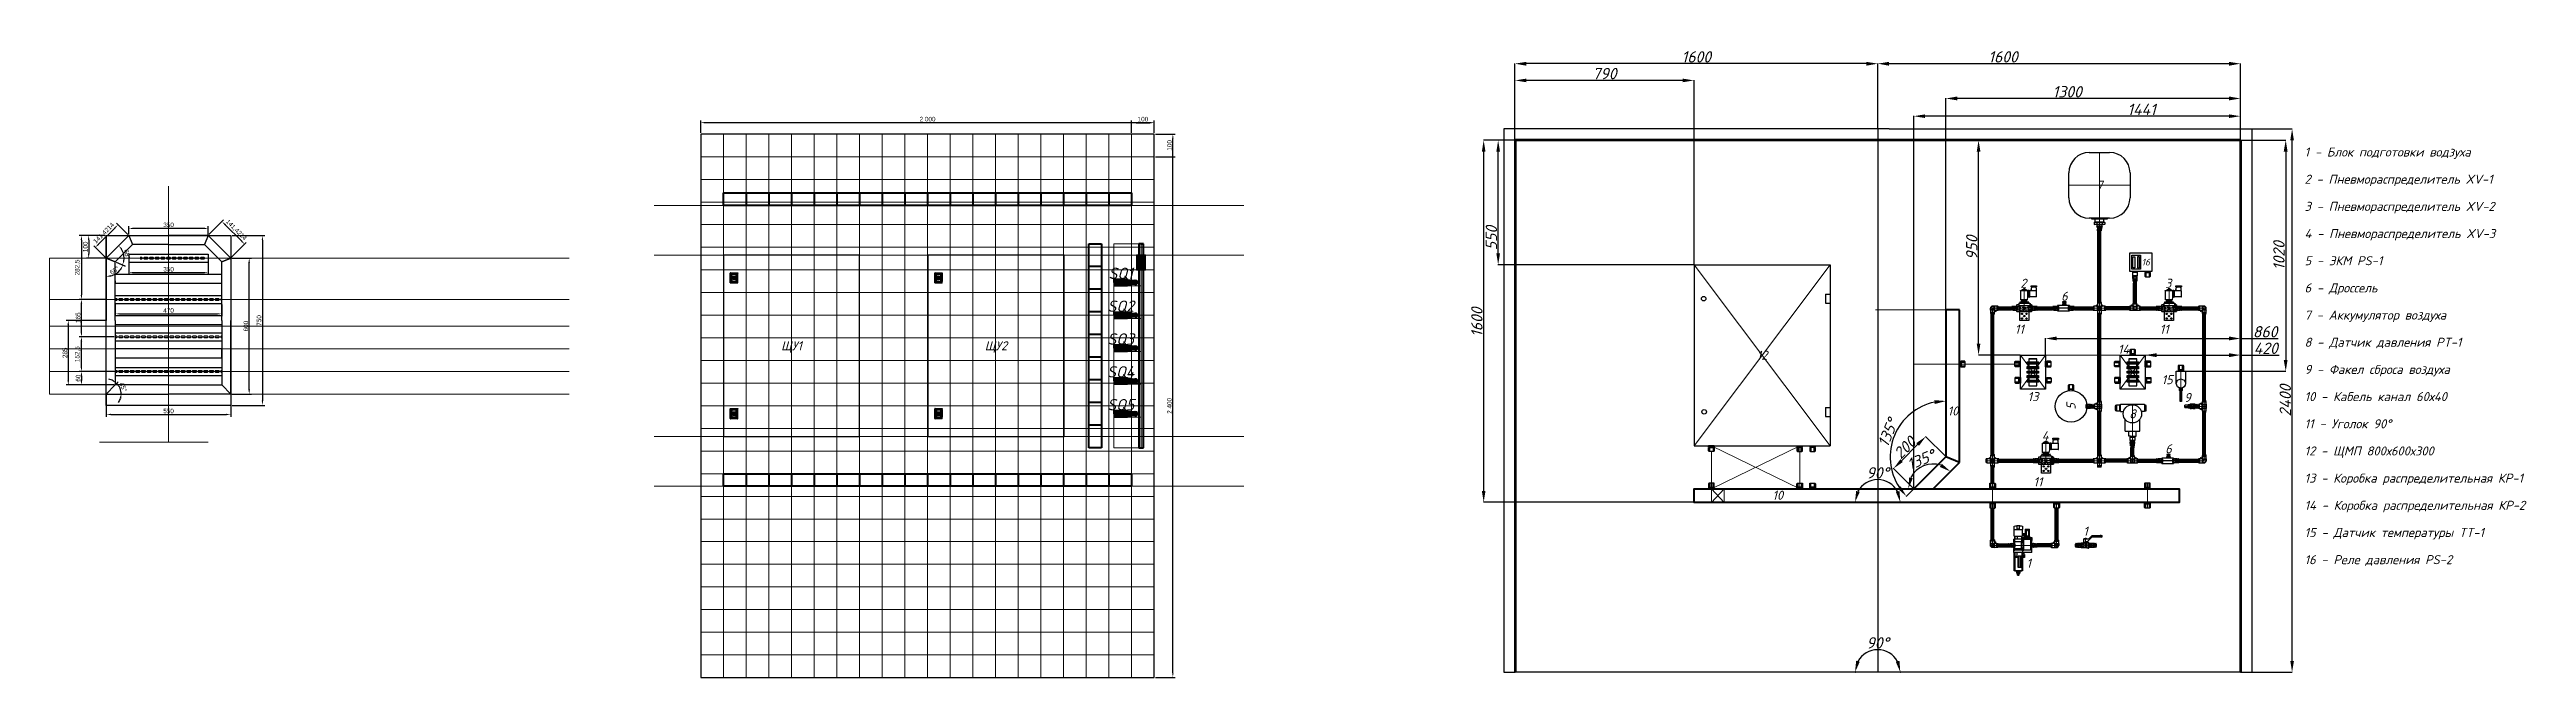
# Model space of a CAD drawing. Header units: millimetres. Extents: x 0 to 53000, y -591 to 24400.
# Drawn here: x 20717 to 31643, y 5131 to 7905 of the extents above; entities that cross this region are included whole.
import ezdxf
from ezdxf.enums import TextEntityAlignment as Align

# ---------------------------------------------------------------- set-up
doc = ezdxf.new("R2010")
doc.units = ezdxf.units.MM
for name, color, linetype, lineweight in [('КК 60х40', 7, 'Continuous', 40), ('КК перф 40х60', 6, 'Continuous', 30), ('Основная', 7, 'Continuous', 30), ('Сетчатый лоток', 6, 'Continuous', 40), ('Трубка', 5, 'Continuous', 40), ('Трубка ПВХ', 8, 'Continuous', 40)]:
    doc.layers.add(name, color=color, linetype=linetype, lineweight=lineweight)
doc.layers.add('Осевая', color=10, linetype='Continuous', lineweight=100, transparency=0.4)
doc.layers.add('Сетка', color=9, linetype='Continuous', lineweight=20, transparency=0.3)
doc.layers.add('Привязки', color=2, linetype='Continuous', lineweight=0, plot=False, transparency=0.8)
doc.layers.add('размеры', color=3, linetype='Continuous')
doc.styles.get("Standard").update_dxf_attribs({"font": 'arial.ttf'})
doc.styles.add('текст', font='isocpeui.ttf')
doc.dimstyles.new('ISO2', dxfattribs={"dimtxt": 20, "dimasz": 20, "dimexe": 10, "dimexo": 5, "dimgap": 5, "dimtad": 1, "dimdec": 4, "dimdsep": 46, "dimlunit": 6, "dimtxsty": 'Standard', "dimcen": 20, "dimadec": 0, "dimazin": 0, "dimtfac": 1, "dimtdec": 4, "dimtmove": 0, "dimatfit": 3, "dimfxl": 1, "dimtolj": 1, "dimtzin": 0, "dimarcsym": 0})
doc.dimstyles.new('Стиль размеров', dxfattribs={"dimtxt": 50, "dimasz": 50, "dimexe": 1.25, "dimexo": 1, "dimgap": 5, "dimtad": 1, "dimdec": 0, "dimtxsty": 'текст', "dimcen": 2.5, "dimadec": 0, "dimazin": 0, "dimtfac": 1, "dimtdec": 0, "dimtmove": 0, "dimatfit": 3, "dimfxl": 1, "dimarcsym": 0})

msp = doc.modelspace()

# ---------------------------------------------------------------- texts
at = {"layer": 'Основная', "insert": (30663.97299, 7471.78172), "char_height": 40, "width": 1578.6953762, "attachment_point": 1, "line_spacing_factor": 1.8, "style": 'текст'}
msp.add_mtext('1 - Блок подготовки водзуха\\P2 - Пневмораспределитель XV-1\\P3 - Пневмораспределитель XV-2\\P4 - Пневмораспределитель XV-3\\P5 - ЭКМ PS-1\\P6 - Дроссель\\P7 - Аккумулятор воздуха\\P8 - Датчик давления PT-1\\P9 - Факел сброса воздуха\\P10 - Кабель канал 60х40\\P11 - Уголок 90°\\P12 - ЩМП 800х600х300\\P13 - Коробка распределительная КР-1\\P14 - Коробка распределительная КР-2\\P15 - Датчик температуры TT-1\\P16 - Реле давления PS-2', dxfattribs=at)
at = {"layer": 'Основная', "insert": (29759.22866, 7304.78015), "char_height": 40, "attachment_point": 5, "style": 'текст'}
msp.add_mtext_dynamic_manual_height_columns('7', width=85.9973383, gutter_width=200, heights=[0], dxfattribs=at)
at = {"layer": 'Основная', "char_height": 40, "width": 25.5596786, "style": 'текст'}
for s, insert, attachment_point in [('11', (29405.93336, 6689.41839, -8.24611), 2), ('11', (30044.78758, 6689.41839, -8.24611), 2), ('12', (28270.93183, 6554.18691), 5), ('14', (29865.86441, 6601.07366), 2), ('15', (30057.88571, 6466.5197), 2), ('13', (29466.33179, 6391.61616), 2), ('10', (29113.10871, 6328.16497), 2), ('11', (29487.8315, 6015.38008), 2), ('10', (28340.13629, 5956.07462), 2)]:
    msp.add_mtext(s, dxfattribs=dict(at, insert=insert, attachment_point=attachment_point))
at = {"layer": 'Основная', "insert": (29633.85746, 6328.58141), "char_height": 40, "width": 25.5596786, "attachment_point": 5, "rotation": 90, "style": 'текст'}
msp.add_mtext('5', dxfattribs=at)

# ---------------------------------------------------------------- blocks, each defined once
blk = doc.blocks.new('*U286')
at = {"layer": 'Сетка'}
blk.add_line((0, -1000), (0, 1400), dxfattribs=at)
blk = doc.blocks.new('*U287')
at = {"layer": 'Сетка', "color": 0, "linetype": 'ByBlock', "lineweight": -2, "transparency": 16777216}
for p in [(0, 0), (100, 0), (200, 0), (300, 0), (400, 0), (500, 0), (600, 0), (700, 0), (800, 0), (900, 0), (1000, 0), (1100, 0), (1200, 0), (1300, 0), (1400, 0), (1500, 0), (1600, 0), (1700, 0), (1800, 0), (1900, 0), (2000, 0)]:
    blk.add_blockref('*U286', p, dxfattribs=at)
blk = doc.blocks.new('*U288')
at = {"layer": 'Сетка'}
blk.add_line((-800, 0), (1200, 0), dxfattribs=at)
blk = doc.blocks.new('*U289')
at = {"layer": 'Сетка', "color": 0, "linetype": 'ByBlock', "lineweight": -2, "transparency": 16777216}
for p in [(0, 2300), (0, 2200), (0, 2100), (0, 2000), (0, 1900), (0, 1800), (0, 1700), (0, 1600), (0, 1500), (0, 1400), (0, 1300), (0, 1200), (0, 1100), (0, 1000), (0, 900), (0, 800), (0, 700), (0, 600), (0, 500), (0, 400), (0, 300), (0, 200), (0, 100), (0, 0)]:
    blk.add_blockref('*U288', p, dxfattribs=at)
blk = doc.blocks.new('ЩУ (800х600х300)')
at = {"layer": 'Основная'}
for p, q in [((300, 800), (-300, 800)), ((-300, 800), (-300, 0)), ((300, 0), (300, 800)), ((-300, 0), (300, 0))]:
    blk.add_line(p, q, dxfattribs=at)
at = {"layer": 'Основная', "color": 7, "linetype": 'Continuous', "lineweight": 15}
blk.add_line((-300, 796), (-300, 4), dxfattribs=at)
at = {"layer": 'Основная', "linetype": 'Continuous'}
for p, q in [((-270, 717), (-270, 716)), ((-270, 716), (-269, 716)), ((-270, 684), (-270, 716)), ((-270, 684), (-270, 683)), ((-269, 684), (-270, 684)), ((-269, 722), (-269, 717)), ((-269, 722), (-238, 722)), ((-269, 717), (-269, 716)), ((-269, 717), (-238, 717)), ((-238, 716), (-269, 716)), ((-269, 684), (-269, 716)), ((-269, 684), (-269, 683)), ((-238, 684), (-269, 684)), ((-238, 683), (-269, 683)), ((-269, 683), (-269, 677)), ((-238, 677), (-269, 677)), ((-266, 706), (-266, 714)), ((-266, 685), (-266, 694)), ((-265, 714), (-265, 706)), ((-265, 694), (-265, 685)), ((-264, 685), (-264, 714)), ((-263, 714), (-263, 685)), ((-260, 701), (-258, 701)), ((-258, 698), (-260, 698)), ((-249, 701), (-247, 701)), ((-247, 698), (-249, 698)), ((-244, 685), (-244, 714)), ((-243, 714), (-243, 685)), ((-242, 706), (-242, 714)), ((-242, 685), (-242, 694)), ((-241, 714), (-241, 706)), ((-241, 694), (-241, 685)), ((-238, 722), (-238, 717)), ((-238, 716), (-238, 717)), ((-238, 716), (-237, 716)), ((-238, 716), (-238, 684)), ((-238, 683), (-238, 684)), ((-237, 684), (-238, 684)), ((-238, 677), (-238, 683)), ((-237, 716), (-237, 717)), ((-237, 684), (-237, 716)), ((-237, 683), (-237, 684)), ((-270, 117), (-270, 116)), ((-270, 116), (-269, 116)), ((-270, 85), (-270, 116)), ((-269, 123), (-269, 118)), ((-269, 123), (-238, 123)), ((-269, 118), (-269, 116)), ((-269, 118), (-238, 118)), ((-238, 116), (-269, 116)), ((-269, 85), (-269, 116)), ((-266, 106), (-266, 115)), ((-265, 115), (-265, 106)), ((-264, 86), (-264, 115)), ((-263, 115), (-263, 86)), ((-244, 86), (-244, 115)), ((-243, 115), (-243, 86)), ((-242, 106), (-242, 115)), ((-241, 115), (-241, 106)), ((-238, 123), (-238, 118)), ((-238, 116), (-238, 118)), ((-238, 116), (-237, 116)), ((-238, 116), (-238, 85)), ((-237, 116), (-237, 117)), ((-237, 85), (-237, 116)), ((-270, 85), (-270, 83)), ((-269, 85), (-270, 85)), ((-269, 85), (-269, 83)), ((-238, 85), (-269, 85)), ((-238, 83), (-269, 83)), ((-269, 83), (-269, 78)), ((-238, 78), (-269, 78)), ((-266, 86), (-266, 94)), ((-265, 94), (-265, 86)), ((-260, 102), (-258, 102)), ((-258, 99), (-260, 99)), ((-249, 102), (-247, 102)), ((-247, 99), (-249, 99)), ((-242, 86), (-242, 94)), ((-241, 94), (-241, 86)), ((-238, 83), (-238, 85)), ((-237, 85), (-238, 85)), ((-238, 78), (-238, 83)), ((-237, 83), (-237, 85))]:
    blk.add_line(p, q, dxfattribs=at)
at = {"layer": 'Основная', "linetype": 'Continuous', "flags": 128}
for points in [[(-269, 717), (-269, 717), (-269, 717), (-270, 717), (-270, 717), (-270, 717), (-270, 717), (-270, 717), (-270, 717)], [(-270, 683), (-270, 683), (-270, 683), (-270, 683), (-270, 683), (-270, 683), (-269, 683), (-269, 683), (-269, 683)], [(-237, 717), (-237, 717), (-237, 717), (-237, 717), (-237, 717), (-237, 717), (-238, 717), (-238, 717), (-238, 717)], [(-238, 683), (-238, 683), (-238, 683), (-237, 683), (-237, 683), (-237, 683), (-237, 683), (-237, 683), (-237, 683)], [(-269, 118), (-269, 118), (-269, 118), (-270, 118), (-270, 117), (-270, 117), (-270, 117), (-270, 117), (-270, 117)], [(-237, 117), (-237, 117), (-237, 117), (-237, 117), (-237, 117), (-237, 118), (-238, 118), (-238, 118), (-238, 118)], [(-270, 83), (-270, 83), (-270, 83), (-270, 83), (-270, 83), (-270, 83), (-269, 83), (-269, 83), (-269, 83)], [(-238, 83), (-238, 83), (-238, 83), (-237, 83), (-237, 83), (-237, 83), (-237, 83), (-237, 83), (-237, 83)]]:
    blk.add_lwpolyline(points, dxfattribs=at)
at = {"layer": 'Основная', "linetype": 'Continuous'}
for centre, radius in [((-253, 700), 8.55), ((-253, 700), 8.05), ((-253, 700), 7.75), ((-253, 700), 1.3), ((-253, 100), 8.55), ((-253, 100), 8.05), ((-253, 100), 7.75), ((-253, 100), 1.3)]:
    blk.add_circle(centre, radius, dxfattribs=at)
for centre, radius, start, end in [((-266, 714), 0.5, 360, 180), ((-266, 706), 0.5, 180, 360), ((-266, 694), 0.5, 0, 180), ((-266, 685), 0.5, 180, 0), ((-263, 714), 0.5, 360, 180), ((-263, 685), 0.5, 180, 360), ((-253, 700), 6.75, 167.1604, 192.8396), ((-253, 700), 5.1, 17.1046, 162.8954), ((-253, 700), 5.1, 197.1046, 342.8954), ((-253, 700), 6.75, 347.1604, 12.8396), ((-244, 714), 0.5, 0, 180), ((-244, 685), 0.5, 180, 0), ((-241, 714), 0.5, 0, 180), ((-241, 706), 0.5, 180, 0), ((-241, 694), 0.5, 0, 180), ((-241, 685), 0.5, 180, 0), ((-266, 115), 0.5, 360, 180), ((-263, 115), 0.5, 360, 180), ((-244, 115), 0.5, 0, 180), ((-241, 115), 0.5, 0, 180), ((-266, 106), 0.5, 180, 360), ((-266, 94), 0.5, 0, 180), ((-266, 86), 0.5, 180, 0), ((-263, 86), 0.5, 180, 360), ((-253, 100), 6.75, 167.1604, 192.8396), ((-253, 100), 5.1, 17.1046, 162.8954), ((-253, 100), 5.1, 197.1046, 342.8954), ((-253, 100), 6.75, 347.1604, 12.8396), ((-244, 86), 0.5, 180, 0), ((-241, 106), 0.5, 180, 0), ((-241, 94), 0.5, 0, 180), ((-241, 86), 0.5, 180, 0)]:
    blk.add_arc(centre, radius, start, end, dxfattribs=at)
for points, knots in [([(-269, 722), (-269, 722), (-269, 722), (-270, 722), (-270, 722), (-270, 722), (-270, 722), (-270, 722), (-270, 721)], [0, 0, 0, 0, 0.242744, 0.369464, 0.499575, 0.715712, 0.849427, 1, 1, 1, 1]), ([(-270, 717), (-270, 718), (-270, 720), (-270, 721), (-270, 721)], [0, 0, 0, 0, 0.499999, 1, 1, 1, 1]), ([(-270, 678), (-270, 679), (-270, 680), (-270, 682), (-270, 683)], [0, 0, 0, 0, 0.499999, 1, 1, 1, 1]), ([(-270, 678), (-270, 678), (-270, 678), (-270, 678), (-270, 678), (-270, 678), (-269, 678), (-269, 678), (-269, 677)], [0, 0, 0, 0, 0.150577, 0.284312, 0.500451, 0.630551, 0.75729, 1, 1, 1, 1]), ([(-238, 722), (-238, 722), (-238, 722), (-237, 722), (-237, 722), (-237, 722), (-237, 722), (-237, 722), (-237, 721)], [0, 0, 0, 0, 0.2427098, 0.3694308, 0.4995431, 0.7156709, 0.8494065, 1, 1, 1, 1]), ([(-238, 677), (-238, 678), (-238, 678), (-237, 678), (-237, 678), (-237, 678), (-237, 678), (-237, 678), (-237, 678)], [0, 0, 0, 0, 0.242738, 0.369459, 0.499571, 0.71571, 0.849444, 1, 1, 1, 1]), ([(-237, 717), (-237, 718), (-237, 720), (-237, 721), (-237, 721)], [0, 0, 0, 0, 0.499999, 1, 1, 1, 1]), ([(-237, 678), (-237, 679), (-237, 680), (-237, 682), (-237, 683)], [0, 0, 0, 0, 0.499999, 1, 1, 1, 1]), ([(-269, 123), (-269, 123), (-269, 123), (-270, 122), (-270, 122), (-270, 122), (-270, 122), (-270, 122), (-270, 122)], [0, 0, 0, 0, 0.2427471, 0.3694667, 0.4995773, 0.7157135, 0.849428, 1, 1, 1, 1]), ([(-270, 117), (-270, 118), (-270, 120), (-270, 121), (-270, 122)], [0, 0, 0, 0, 0.499999, 1, 1, 1, 1]), ([(-238, 123), (-238, 123), (-238, 123), (-237, 122), (-237, 122), (-237, 122), (-237, 122), (-237, 122), (-237, 122)], [0, 0, 0, 0, 0.242708, 0.369436, 0.499548, 0.715673, 0.849408, 1, 1, 1, 1]), ([(-237, 117), (-237, 118), (-237, 120), (-237, 121), (-237, 122)], [0, 0, 0, 0, 0.499999, 1, 1, 1, 1]), ([(-270, 79), (-270, 79), (-270, 80), (-270, 82), (-270, 83)], [0, 0, 0, 0, 0.500001, 1, 1, 1, 1]), ([(-270, 79), (-270, 79), (-270, 78), (-270, 78), (-270, 78), (-270, 78), (-269, 78), (-269, 78), (-269, 78)], [0, 0, 0, 0, 0.150593, 0.284327, 0.500446, 0.630557, 0.757293, 1, 1, 1, 1]), ([(-238, 78), (-238, 78), (-238, 78), (-237, 78), (-237, 78), (-237, 78), (-237, 78), (-237, 79), (-237, 79)], [0, 0, 0, 0, 0.2427401, 0.3694609, 0.4995726, 0.7157108, 0.8494266, 1, 1, 1, 1]), ([(-237, 79), (-237, 79), (-237, 80), (-237, 82), (-237, 83)], [0, 0, 0, 0, 0.500001, 1, 1, 1, 1])]:
    blk.add_open_spline(points, degree=3, knots=knots, dxfattribs=at)
at = {"layer": 'Основная', "style": 'текст'}
blk.add_attdef('ЩУ', text='', height=40, dxfattribs=at).set_placement((0, 400), align=Align.MIDDLE_CENTER)
blk = doc.blocks.new('*D299')
at = {"layer": 'Defpoints', "color": 0, "transparency": 16777216}
for p in [(25590, 7581), (25490, 7531), (25590, 7531)]:
    blk.add_point(p, dxfattribs=at)
at = {"layer": 'размеры', "color": 0, "lineweight": -2, "transparency": 16777216}
for p, q in [((25490, 7536), (25490, 7591)), ((25510, 7581), (25570, 7581)), ((25590, 7536), (25590, 7591))]:
    blk.add_line(p, q, dxfattribs=at)
at = {"layer": 'размеры', "color": 0, "transparency": 16777216}
for points in [[(25510, 7585), (25510, 7578), (25490, 7581)], [(25570, 7585), (25570, 7578), (25590, 7581)]]:
    blk.add_solid(points, dxfattribs=at)
at = {"layer": 'размеры', "color": 0, "transparency": 16777216, "insert": (25540, 7597), "char_height": 20, "attachment_point": 5}
blk.add_mtext('\\A1;100', dxfattribs=at)
blk = doc.blocks.new('*D300')
at = {"layer": 'Defpoints', "color": 0, "transparency": 16777216}
for p in [(25590, 7531), (25590, 7431), (25672, 7531)]:
    blk.add_point(p, dxfattribs=at)
at = {"layer": 'размеры', "color": 0, "lineweight": -2, "transparency": 16777216}
for p, q in [((25595, 7531), (25682, 7531)), ((25595, 7431), (25682, 7431)), ((25672, 7451), (25672, 7511))]:
    blk.add_line(p, q, dxfattribs=at)
at = {"layer": 'размеры', "color": 0, "transparency": 16777216}
for points in [[(25669, 7511), (25675, 7511), (25672, 7531)], [(25669, 7451), (25675, 7451), (25672, 7431)]]:
    blk.add_solid(points, dxfattribs=at)
at = {"layer": 'размеры', "color": 0, "transparency": 16777216, "insert": (25657, 7481), "char_height": 20, "attachment_point": 5, "rotation": 90}
blk.add_mtext('\\A1;100', dxfattribs=at)
blk = doc.blocks.new('*D301')
at = {"layer": 'Defpoints', "color": 0, "transparency": 16777216}
for p in [(23590, 7581), (23590, 7531), (25590, 7531)]:
    blk.add_point(p, dxfattribs=at)
at = {"layer": 'размеры', "color": 0, "lineweight": -2, "transparency": 16777216}
for p, q in [((23590, 7536), (23590, 7591)), ((25570, 7581), (23610, 7581)), ((25590, 7536), (25590, 7591))]:
    blk.add_line(p, q, dxfattribs=at)
at = {"layer": 'размеры', "color": 0, "transparency": 16777216}
for points in [[(23610, 7585), (23610, 7578), (23590, 7581)], [(25570, 7585), (25570, 7578), (25590, 7581)]]:
    blk.add_solid(points, dxfattribs=at)
at = {"layer": 'размеры', "color": 0, "transparency": 16777216, "insert": (24590, 7597), "char_height": 20, "attachment_point": 5}
blk.add_mtext('\\A1;2\xa0000', dxfattribs=at)
blk = doc.blocks.new('*D325')
at = {"layer": 'Defpoints', "color": 0, "transparency": 16777216}
for p in [(25590, 7531), (25672, 7531), (25590, 5131)]:
    blk.add_point(p, dxfattribs=at)
at = {"layer": 'размеры', "color": 0, "lineweight": -2, "transparency": 16777216}
for p, q in [((25595, 7531), (25682, 7531)), ((25672, 5151), (25672, 7511)), ((25595, 5131), (25682, 5131))]:
    blk.add_line(p, q, dxfattribs=at)
at = {"layer": 'размеры', "color": 0, "transparency": 16777216}
for points in [[(25669, 7511), (25675, 7511), (25672, 7531)], [(25669, 5151), (25675, 5151), (25672, 5131)]]:
    blk.add_solid(points, dxfattribs=at)
at = {"layer": 'размеры', "color": 0, "transparency": 16777216, "insert": (25657, 6331), "char_height": 20, "attachment_point": 5, "rotation": 90}
blk.add_mtext('\\A1;2\xa0400', dxfattribs=at)
blk = doc.blocks.new('Механизм Концевика')
h = blk.add_hatch(color=8)
h.dxf.hatch_style = 1
h.paths.add_polyline_path([(5, 9.25), (4.75, 8.75), (4.5, 9.25), (4.25, 8.75), (4, 9.25), (3.75, 8.75), (3.5, 9.25), (3.25, 8.75), (3, 9.25), (2.75, 8.75), (2.5, 9.25), (2.25, 8.75), (2, 9.25), (1.75, 8.75), (1.5, 9.25), (1.25, 8.75), (1, 9.25), (0.75, 8.75), (0.5, 9.25), (0.25, 8.75), (0, 9.25), (-0.25, 8.75), (-0.5, 9.25), (-0.75, 8.75), (-1, 9.25), (-1.25, 8.75), (-1.5, 9.25), (-1.75, 8.75), (-2, 9.25), (-2.25, 8.75), (-2.5, 9.25), (-2.75, 8.75), (-3, 9.25), (-3.25, 8.75), (-3.5, 9.25), (-3.75, 8.75), (-4, 9.25), (-4.25, 8.75), (-4.5, 9.25), (-4.75, 8.75), (-5, 9.25), (-5.25, 8.75), (-5.5, 9.25), (-5.75, 8.75), (-6, 9.25), (-6.25, 8.75), (-6.5, 9.25), (-6.75, 8.75), (-7, 9.25), (-7.25, 8.75), (-7.5, 9.25), (-7.75, 8.75), (-8, 9.25), (-8.25, 8.75), (-8.5, 9.25), (-8.75, 8.75), (-9, 9.25), (-9.25, 8.75), (-9.5, 9.25), (-9.75, 8.75), (-10, 9.25), (-10.25, 8.75), (-10.5, 9.25), (-10.75, 8.75), (-11, 9.25), (-11.25, 8.75), (-11.5, 9.25), (-11.75, 8.75), (-12, 9.25), (-12.25, 8.75), (-12.5, 9.25), (-12.75, 8.75), (-13, 9.25), (-13.25, 8.75), (-13.5, 9.25), (-13.75, 8.75), (-14, 9.25), (-14.25, 8.75), (-14.5, 9.25), (-14.75, 8.75), (-15, 9.25), (-15.25, 8.75), (-15.5, 9.25), (-15.75, 8.75), (-16, 9.25), (-16.25, 8.75), (-16.5, 9.25), (-16.75, 8.75), (-17, 9.25), (-17.25, 8.75), (-17.5, 9.25), (-17.75, 8.75), (-18, 9.25), (-18.25, 8.75), (-18.5, 9.25), (-18.75, 8.75), (-19, 9.25), (-19.25, 8.75), (-19.5, 9.25), (-19.75, 8.75), (-20, 9.25), (-20.25, 8.75), (-20.5, 9.25), (-20.75, 8.75), (-21, 9.25), (-21.25, 8.75), (-21.5, 9.25), (-21.75, 8.75), (-22, 9.25), (-22.25, 8.75), (-22.5, 9.25), (-22.75, 8.75), (-23, 9.25), (-23.25, 8.75), (-23.5, 9.25), (-23.75, 8.75), (-24, 9.25), (-24.25, 8.75), (-24.5, 9.25), (-24.75, 8.75), (-25, 9.25), (-25.25, 8.75), (-25.5, 9.25), (-25.75, 8.75), (-26, 9.25), (-26.25, 8.75), (-26.5, 9.25), (-26.75, 8.75), (-27, 9.25), (-27.25, 8.75), (-27.5, 9.25), (-27.75, 8.75), (-28, 9.25), (-28.25, 8.75), (-28.5, 9.25), (-28.75, 8.75), (-29, 9.25), (-29.25, 8.75), (-29.5, 9.25), (-29.75, 8.75), (-30, 9.25), (-30.25, 8.75), (-30.5, 9.25), (-30.75, 8.75), (-31, 9.25), (-31.25, 8.75), (-31.5, 9.25), (-31.75, 8.75), (-32, 9.25), (-32.25, 8.75), (-32.5, 9.25), (-32.75, 8.75), (-33, 9.25), (-33.25, 8.75), (-33.5, 9.25), (-33.75, 8.75), (-34, 9.25), (-34.25, 8.75), (-34.5, 9.25), (-34.75, 8.75), (-35, 9.25), (-35.25, 8.75), (-35.5, 9.25), (-35.75, 8.75), (-36, 9.25), (-36.25, 8.75), (-36.5, 9.25), (-36.75, 8.75), (-37, 9.25), (-37.25, 8.75), (-37.5, 9.25), (-37.75, 8.75), (-38, 9.25), (-38.25, 8.75), (-38.5, 9.25), (-38.75, 8.75), (-39, 9.25), (-39.25, 8.75), (-39.5, 9.25), (-39.75, 8.75), (-40, 9.25), (-40.25, 8.75), (-40.5, 9.25), (-40.75, 8.75), (-41, 9.25), (-41.25, 8.75), (-41.5, 9.25), (-41.75, 8.75), (-42, 9.25), (-42.25, 8.75), (-42.5, 9.25), (-42.75, 8.75), (-43, 9.25), (-43.25, 8.75), (-43.5, 9.25), (-43.75, 8.75), (-44, 9.25), (-64, 7, 0.89504279), (-64.44, 3.05, -0.8), (-64.44, -3.05, 0.89504279), (-64, -7), (-44, -9.25), (-43.75, -8.75), (-43.5, -9.25), (-43.25, -8.75), (-43, -9.25), (-42.75, -8.75), (-42.5, -9.25), (-42.25, -8.75), (-42, -9.25), (-41.75, -8.75), (-41.5, -9.25), (-41.25, -8.75), (-41, -9.25), (-40.75, -8.75), (-40.5, -9.25), (-40.25, -8.75), (-40, -9.25), (-39.75, -8.75), (-39.5, -9.25), (-39.25, -8.75), (-39, -9.25), (-38.75, -8.75), (-38.5, -9.25), (-38.25, -8.75), (-38, -9.25), (-37.75, -8.75), (-37.5, -9.25), (-37.25, -8.75), (-37, -9.25), (-36.75, -8.75), (-36.5, -9.25), (-36.25, -8.75), (-36, -9.25), (-35.75, -8.75), (-35.5, -9.25), (-35.25, -8.75), (-35, -9.25), (-34.75, -8.75), (-34.5, -9.25), (-34.25, -8.75), (-34, -9.25), (-33.75, -8.75), (-33.5, -9.25), (-33.25, -8.75), (-33, -9.25), (-32.75, -8.75), (-32.5, -9.25), (-32.25, -8.75), (-32, -9.25), (-31.75, -8.75), (-31.5, -9.25), (-31.25, -8.75), (-31, -9.25), (-30.75, -8.75), (-30.5, -9.25), (-30.25, -8.75), (-30, -9.25), (-29.75, -8.75), (-29.5, -9.25), (-29.25, -8.75), (-29, -9.25), (-28.75, -8.75), (-28.5, -9.25), (-28.25, -8.75), (-28, -9.25), (-27.75, -8.75), (-27.5, -9.25), (-27.25, -8.75), (-27, -9.25), (-26.75, -8.75), (-26.5, -9.25), (-26.25, -8.75), (-26, -9.25), (-25.75, -8.75), (-25.5, -9.25), (-25.25, -8.75), (-25, -9.25), (-24.75, -8.75), (-24.5, -9.25), (-24.25, -8.75), (-24, -9.25), (-23.75, -8.75), (-23.5, -9.25), (-23.25, -8.75), (-23, -9.25), (-22.75, -8.75), (-22.5, -9.25), (-22.25, -8.75), (-22, -9.25), (-21.75, -8.75), (-21.5, -9.25), (-21.25, -8.75), (-21, -9.25), (-20.75, -8.75), (-20.5, -9.25), (-20.25, -8.75), (-20, -9.25), (-19.75, -8.75), (-19.5, -9.25), (-19.25, -8.75), (-19, -9.25), (-18.75, -8.75), (-18.5, -9.25), (-18.25, -8.75), (-18, -9.25), (-17.75, -8.75), (-17.5, -9.25), (-17.25, -8.75), (-17, -9.25), (-16.75, -8.75), (-16.5, -9.25), (-16.25, -8.75), (-16, -9.25), (-15.75, -8.75), (-15.5, -9.25), (-15.25, -8.75), (-15, -9.25), (-14.75, -8.75), (-14.5, -9.25), (-14.25, -8.75), (-14, -9.25), (-13.75, -8.75), (-13.5, -9.25), (-13.25, -8.75), (-13, -9.25), (-12.75, -8.75), (-12.5, -9.25), (-12.25, -8.75), (-12, -9.25), (-11.75, -8.75), (-11.5, -9.25), (-11.25, -8.75), (-11, -9.25), (-10.75, -8.75), (-10.5, -9.25), (-10.25, -8.75), (-10, -9.25), (-9.75, -8.75), (-9.5, -9.25), (-9.25, -8.75), (-9, -9.25), (-8.75, -8.75), (-8.5, -9.25), (-8.25, -8.75), (-8, -9.25), (-7.75, -8.75), (-7.5, -9.25), (-7.25, -8.75), (-7, -9.25), (-6.75, -8.75), (-6.5, -9.25), (-6.25, -8.75), (-6, -9.25), (-5.75, -8.75), (-5.5, -9.25), (-5.25, -8.75), (-5, -9.25), (-4.75, -8.75), (-4.5, -9.25), (-4.25, -8.75), (-4, -9.25), (-3.75, -8.75), (-3.5, -9.25), (-3.25, -8.75), (-3, -9.25), (-2.75, -8.75), (-2.5, -9.25), (-2.25, -8.75), (-2, -9.25), (-1.75, -8.75), (-1.5, -9.25), (-1.25, -8.75), (-1, -9.25), (-0.75, -8.75), (-0.5, -9.25), (-0.25, -8.75), (0, -9.25), (0.25, -8.75), (0.5, -9.25), (0.75, -8.75), (1, -9.25), (1.25, -8.75), (1.5, -9.25), (1.75, -8.75), (2, -9.25), (2.25, -8.75), (2.5, -9.25), (2.75, -8.75), (3, -9.25), (3.25, -8.75), (3.5, -9.25), (3.75, -8.75), (4, -9.25), (4.25, -8.75), (4.5, -9.25), (4.75, -8.75), (5, -9.25), (24.81, -5.04, -0.04424642), (25.16, -5, 0.96800231), (25.16, 5, -0.04424642), (24.81, 5.04)])
h.paths.add_polyline_path([(-50, 5), (5, 5, -1), (5, -5), (-50, -5, -1)], flags=16)
h.paths.add_polyline_path([(27.5, 0, -1), (22.5, 0, -1)], flags=16)
h.paths.add_polyline_path([(26.25, 0, -1), (23.75, 0, -1)], flags=0)
h.paths.add_polyline_path([(18.05, 6.48), (19.82, 6.1, -2.16003708), (19.82, -6.1), (18.05, -6.48, 2.53979479)])
h = blk.add_hatch(color=7)
h.dxf.hatch_style = 1
h.paths.add_polyline_path([(19.82, 6.1), (24.81, 5.04, 0.04424642), (25.16, 5, -0.96800231), (25.16, -5, 0.04424642), (24.81, -5.04), (19.82, -6.1, 2.16003708)])
h = blk.add_hatch(color=7)
h.dxf.hatch_style = 1
h.paths.add_polyline_path([(27.5, 0, 1), (22.5, 0, 1)])
h.paths.add_polyline_path([(23.75, 0, -1), (26.25, 0, -1)], flags=16)
h = blk.add_hatch(color=8)
h.dxf.hatch_style = 1
h.paths.add_polyline_path([(26.25, 0, 1), (23.75, 0, 1)])
for p, q in [((-44, 9.25), (-64, 7)), ((-50, 5), (5, 5)), ((-43.75, 8.75), (-44, 9.25)), ((-43.75, 8.75), (-43.5, 9.25)), ((-43.25, 8.75), (-43.5, 9.25)), ((-43.25, 8.75), (-43, 9.25)), ((-42.75, 8.75), (-43, 9.25)), ((-42.75, 8.75), (-42.5, 9.25)), ((-42.25, 8.75), (-42.5, 9.25)), ((-42.25, 8.75), (-42, 9.25)), ((-41.75, 8.75), (-42, 9.25)), ((-41.75, 8.75), (-41.5, 9.25)), ((-41.25, 8.75), (-41.5, 9.25)), ((-41.25, 8.75), (-41, 9.25)), ((-40.75, 8.75), (-41, 9.25)), ((-40.75, 8.75), (-40.5, 9.25)), ((-40.25, 8.75), (-40.5, 9.25)), ((-40.25, 8.75), (-40, 9.25)), ((-39.75, 8.75), (-40, 9.25)), ((-39.75, 8.75), (-39.5, 9.25)), ((-39.25, 8.75), (-39.5, 9.25)), ((-39.25, 8.75), (-39, 9.25)), ((-38.75, 8.75), (-39, 9.25)), ((-38.75, 8.75), (-38.5, 9.25)), ((-38.25, 8.75), (-38.5, 9.25)), ((-38.25, 8.75), (-38, 9.25)), ((-37.75, 8.75), (-38, 9.25)), ((-37.75, 8.75), (-37.5, 9.25)), ((-37.25, 8.75), (-37.5, 9.25)), ((-37.25, 8.75), (-37, 9.25)), ((-36.75, 8.75), (-37, 9.25)), ((-36.75, 8.75), (-36.5, 9.25)), ((-36.25, 8.75), (-36.5, 9.25)), ((-36.25, 8.75), (-36, 9.25)), ((-35.75, 8.75), (-36, 9.25)), ((-35.75, 8.75), (-35.5, 9.25)), ((-35.25, 8.75), (-35.5, 9.25)), ((-35.25, 8.75), (-35, 9.25)), ((-34.75, 8.75), (-35, 9.25)), ((-34.75, 8.75), (-34.5, 9.25)), ((-34.25, 8.75), (-34.5, 9.25)), ((-34.25, 8.75), (-34, 9.25)), ((-33.75, 8.75), (-34, 9.25)), ((-33.75, 8.75), (-33.5, 9.25)), ((-33.25, 8.75), (-33.5, 9.25)), ((-33.25, 8.75), (-33, 9.25)), ((-32.75, 8.75), (-33, 9.25)), ((-32.75, 8.75), (-32.5, 9.25)), ((-32.25, 8.75), (-32.5, 9.25)), ((-32.25, 8.75), (-32, 9.25)), ((-31.75, 8.75), (-32, 9.25)), ((-31.75, 8.75), (-31.5, 9.25)), ((-31.25, 8.75), (-31.5, 9.25)), ((-31.25, 8.75), (-31, 9.25)), ((-30.75, 8.75), (-31, 9.25)), ((-30.75, 8.75), (-30.5, 9.25)), ((-30.25, 8.75), (-30.5, 9.25)), ((-30.25, 8.75), (-30, 9.25)), ((-29.75, 8.75), (-30, 9.25)), ((-29.75, 8.75), (-29.5, 9.25)), ((-29.25, 8.75), (-29.5, 9.25)), ((-29.25, 8.75), (-29, 9.25)), ((-28.75, 8.75), (-29, 9.25)), ((-28.75, 8.75), (-28.5, 9.25)), ((-28.25, 8.75), (-28.5, 9.25)), ((-28.25, 8.75), (-28, 9.25)), ((-27.75, 8.75), (-28, 9.25)), ((-27.75, 8.75), (-27.5, 9.25)), ((-27.25, 8.75), (-27.5, 9.25)), ((-27.25, 8.75), (-27, 9.25)), ((-26.75, 8.75), (-27, 9.25)), ((-26.75, 8.75), (-26.5, 9.25)), ((-26.25, 8.75), (-26.5, 9.25)), ((-26.25, 8.75), (-26, 9.25)), ((-25.75, 8.75), (-26, 9.25)), ((-25.75, 8.75), (-25.5, 9.25)), ((-25.25, 8.75), (-25.5, 9.25)), ((-25.25, 8.75), (-25, 9.25)), ((-24.75, 8.75), (-25, 9.25)), ((-24.75, 8.75), (-24.5, 9.25)), ((-24.25, 8.75), (-24.5, 9.25)), ((-24.25, 8.75), (-24, 9.25)), ((-23.75, 8.75), (-24, 9.25)), ((-23.75, 8.75), (-23.5, 9.25)), ((-23.25, 8.75), (-23.5, 9.25)), ((-23.25, 8.75), (-23, 9.25)), ((-22.75, 8.75), (-23, 9.25)), ((-22.75, 8.75), (-22.5, 9.25)), ((-22.25, 8.75), (-22.5, 9.25)), ((-22.25, 8.75), (-22, 9.25)), ((-21.75, 8.75), (-22, 9.25)), ((-21.75, 8.75), (-21.5, 9.25)), ((-21.25, 8.75), (-21.5, 9.25)), ((-21.25, 8.75), (-21, 9.25)), ((-20.75, 8.75), (-21, 9.25)), ((-20.75, 8.75), (-20.5, 9.25)), ((-20.25, 8.75), (-20.5, 9.25)), ((-20.25, 8.75), (-20, 9.25)), ((-19.75, 8.75), (-20, 9.25)), ((-19.75, 8.75), (-19.5, 9.25)), ((-19.25, 8.75), (-19.5, 9.25)), ((-19.25, 8.75), (-19, 9.25)), ((-18.75, 8.75), (-19, 9.25)), ((-18.75, 8.75), (-18.5, 9.25)), ((-18.25, 8.75), (-18.5, 9.25)), ((-18.25, 8.75), (-18, 9.25)), ((-17.75, 8.75), (-18, 9.25)), ((-17.75, 8.75), (-17.5, 9.25)), ((-17.25, 8.75), (-17.5, 9.25)), ((-17.25, 8.75), (-17, 9.25)), ((-16.75, 8.75), (-17, 9.25)), ((-16.75, 8.75), (-16.5, 9.25)), ((-16.25, 8.75), (-16.5, 9.25)), ((-16.25, 8.75), (-16, 9.25)), ((-15.75, 8.75), (-16, 9.25)), ((-15.75, 8.75), (-15.5, 9.25)), ((-15.25, 8.75), (-15.5, 9.25)), ((-15.25, 8.75), (-15, 9.25)), ((-14.75, 8.75), (-15, 9.25)), ((-14.75, 8.75), (-14.5, 9.25)), ((-14.25, 8.75), (-14.5, 9.25)), ((-14.25, 8.75), (-14, 9.25)), ((-13.75, 8.75), (-14, 9.25)), ((-13.75, 8.75), (-13.5, 9.25)), ((-13.25, 8.75), (-13.5, 9.25)), ((-13.25, 8.75), (-13, 9.25)), ((-12.75, 8.75), (-13, 9.25)), ((-12.75, 8.75), (-12.5, 9.25)), ((-12.25, 8.75), (-12.5, 9.25)), ((-12.25, 8.75), (-12, 9.25)), ((-11.75, 8.75), (-12, 9.25)), ((-11.75, 8.75), (-11.5, 9.25)), ((-11.25, 8.75), (-11.5, 9.25)), ((-11.25, 8.75), (-11, 9.25)), ((-10.75, 8.75), (-11, 9.25)), ((-10.75, 8.75), (-10.5, 9.25)), ((-10.25, 8.75), (-10.5, 9.25)), ((-10.25, 8.75), (-10, 9.25)), ((-9.75, 8.75), (-10, 9.25)), ((-9.75, 8.75), (-9.5, 9.25)), ((-9.25, 8.75), (-9.5, 9.25)), ((-9.25, 8.75), (-9, 9.25)), ((-8.75, 8.75), (-9, 9.25)), ((-8.75, 8.75), (-8.5, 9.25)), ((-8.25, 8.75), (-8.5, 9.25)), ((-8.25, 8.75), (-8, 9.25)), ((-7.75, 8.75), (-8, 9.25)), ((-7.75, 8.75), (-7.5, 9.25)), ((-7.25, 8.75), (-7.5, 9.25)), ((-7.25, 8.75), (-7, 9.25)), ((-6.75, 8.75), (-7, 9.25)), ((-6.75, 8.75), (-6.5, 9.25)), ((-6.25, 8.75), (-6.5, 9.25)), ((-6.25, 8.75), (-6, 9.25)), ((-5.75, 8.75), (-6, 9.25)), ((-5.75, 8.75), (-5.5, 9.25)), ((-5.25, 8.75), (-5.5, 9.25)), ((-5.25, 8.75), (-5, 9.25)), ((-4.75, 8.75), (-5, 9.25)), ((-4.75, 8.75), (-4.5, 9.25)), ((-4.25, 8.75), (-4.5, 9.25)), ((-4.25, 8.75), (-4, 9.25)), ((-3.75, 8.75), (-4, 9.25)), ((-4, 5), (4, 5)), ((-3.75, 8.75), (-3.5, 9.25)), ((-3.25, 8.75), (-3.5, 9.25)), ((-3.25, 8.75), (-3, 9.25)), ((-2.75, 8.75), (-3, 9.25)), ((-2.75, 8.75), (-2.5, 9.25)), ((-2.25, 8.75), (-2.5, 9.25)), ((-2.25, 8.75), (-2, 9.25)), ((-1.75, 8.75), (-2, 9.25)), ((-1.75, 8.75), (-1.5, 9.25)), ((-1.25, 8.75), (-1.5, 9.25)), ((-1.25, 8.75), (-1, 9.25)), ((-0.75, 8.75), (-1, 9.25)), ((-0.75, 8.75), (-0.5, 9.25)), ((-0.25, 8.75), (-0.5, 9.25)), ((-0.25, 8.75), (0, 9.25)), ((0.25, 8.75), (0, 9.25)), ((0.25, 8.75), (0.5, 9.25)), ((0.75, 8.75), (0.5, 9.25)), ((0.75, 8.75), (1, 9.25)), ((1.25, 8.75), (1, 9.25)), ((1.25, 8.75), (1.5, 9.25)), ((1.75, 8.75), (1.5, 9.25)), ((1.75, 8.75), (2, 9.25)), ((2.25, 8.75), (2, 9.25)), ((2.25, 8.75), (2.5, 9.25)), ((2.75, 8.75), (2.5, 9.25)), ((2.75, 8.75), (3, 9.25)), ((3.25, 8.75), (3, 9.25)), ((3.25, 8.75), (3.5, 9.25)), ((3.75, 8.75), (3.5, 9.25)), ((3.75, 8.75), (4, 9.25)), ((4.25, 8.75), (4, 9.25)), ((4.25, 8.75), (4.5, 9.25)), ((4.75, 8.75), (4.5, 9.25)), ((4.75, 8.75), (5, 9.25)), ((24.81, 5.04), (5, 9.25)), ((-44, -9.25), (-64, -7)), ((-50, -5), (5, -5)), ((-43.75, -8.75), (-44, -9.25)), ((-43.75, -8.75), (-43.5, -9.25)), ((-43.25, -8.75), (-43.5, -9.25)), ((-43.25, -8.75), (-43, -9.25)), ((-42.75, -8.75), (-43, -9.25)), ((-42.75, -8.75), (-42.5, -9.25)), ((-42.25, -8.75), (-42.5, -9.25)), ((-42.25, -8.75), (-42, -9.25)), ((-41.75, -8.75), (-42, -9.25)), ((-41.75, -8.75), (-41.5, -9.25)), ((-41.25, -8.75), (-41.5, -9.25)), ((-41.25, -8.75), (-41, -9.25)), ((-40.75, -8.75), (-41, -9.25)), ((-40.75, -8.75), (-40.5, -9.25)), ((-40.25, -8.75), (-40.5, -9.25)), ((-40.25, -8.75), (-40, -9.25)), ((-39.75, -8.75), (-40, -9.25)), ((-39.75, -8.75), (-39.5, -9.25)), ((-39.25, -8.75), (-39.5, -9.25)), ((-39.25, -8.75), (-39, -9.25)), ((-38.75, -8.75), (-39, -9.25)), ((-38.75, -8.75), (-38.5, -9.25)), ((-38.25, -8.75), (-38.5, -9.25)), ((-38.25, -8.75), (-38, -9.25)), ((-37.75, -8.75), (-38, -9.25)), ((-37.75, -8.75), (-37.5, -9.25)), ((-37.25, -8.75), (-37.5, -9.25)), ((-37.25, -8.75), (-37, -9.25)), ((-36.75, -8.75), (-37, -9.25)), ((-36.75, -8.75), (-36.5, -9.25)), ((-36.25, -8.75), (-36.5, -9.25)), ((-36.25, -8.75), (-36, -9.25)), ((-35.75, -8.75), (-36, -9.25)), ((-35.75, -8.75), (-35.5, -9.25)), ((-35.25, -8.75), (-35.5, -9.25)), ((-35.25, -8.75), (-35, -9.25)), ((-34.75, -8.75), (-35, -9.25)), ((-34.75, -8.75), (-34.5, -9.25)), ((-34.25, -8.75), (-34.5, -9.25)), ((-34.25, -8.75), (-34, -9.25)), ((-33.75, -8.75), (-34, -9.25)), ((-33.75, -8.75), (-33.5, -9.25)), ((-33.25, -8.75), (-33.5, -9.25)), ((-33.25, -8.75), (-33, -9.25)), ((-32.75, -8.75), (-33, -9.25)), ((-32.75, -8.75), (-32.5, -9.25)), ((-32.25, -8.75), (-32.5, -9.25)), ((-32.25, -8.75), (-32, -9.25)), ((-31.75, -8.75), (-32, -9.25)), ((-31.75, -8.75), (-31.5, -9.25)), ((-31.25, -8.75), (-31.5, -9.25)), ((-31.25, -8.75), (-31, -9.25)), ((-30.75, -8.75), (-31, -9.25)), ((-30.75, -8.75), (-30.5, -9.25)), ((-30.25, -8.75), (-30.5, -9.25)), ((-30.25, -8.75), (-30, -9.25)), ((-29.75, -8.75), (-30, -9.25)), ((-29.75, -8.75), (-29.5, -9.25)), ((-29.25, -8.75), (-29.5, -9.25)), ((-29.25, -8.75), (-29, -9.25)), ((-28.75, -8.75), (-29, -9.25)), ((-28.75, -8.75), (-28.5, -9.25)), ((-28.25, -8.75), (-28.5, -9.25)), ((-28.25, -8.75), (-28, -9.25)), ((-27.75, -8.75), (-28, -9.25)), ((-27.75, -8.75), (-27.5, -9.25)), ((-27.25, -8.75), (-27.5, -9.25)), ((-27.25, -8.75), (-27, -9.25)), ((-26.75, -8.75), (-27, -9.25)), ((-26.75, -8.75), (-26.5, -9.25)), ((-26.25, -8.75), (-26.5, -9.25)), ((-26.25, -8.75), (-26, -9.25)), ((-25.75, -8.75), (-26, -9.25)), ((-25.75, -8.75), (-25.5, -9.25)), ((-25.25, -8.75), (-25.5, -9.25)), ((-25.25, -8.75), (-25, -9.25)), ((-24.75, -8.75), (-25, -9.25)), ((-24.75, -8.75), (-24.5, -9.25)), ((-24.25, -8.75), (-24.5, -9.25)), ((-24.25, -8.75), (-24, -9.25)), ((-23.75, -8.75), (-24, -9.25)), ((-23.75, -8.75), (-23.5, -9.25)), ((-23.25, -8.75), (-23.5, -9.25)), ((-23.25, -8.75), (-23, -9.25)), ((-22.75, -8.75), (-23, -9.25)), ((-22.75, -8.75), (-22.5, -9.25)), ((-22.25, -8.75), (-22.5, -9.25)), ((-22.25, -8.75), (-22, -9.25)), ((-21.75, -8.75), (-22, -9.25)), ((-21.75, -8.75), (-21.5, -9.25)), ((-21.25, -8.75), (-21.5, -9.25)), ((-21.25, -8.75), (-21, -9.25)), ((-20.75, -8.75), (-21, -9.25)), ((-20.75, -8.75), (-20.5, -9.25)), ((-20.25, -8.75), (-20.5, -9.25)), ((-20.25, -8.75), (-20, -9.25)), ((-19.75, -8.75), (-20, -9.25)), ((-19.75, -8.75), (-19.5, -9.25)), ((-19.25, -8.75), (-19.5, -9.25)), ((-19.25, -8.75), (-19, -9.25)), ((-18.75, -8.75), (-19, -9.25)), ((-18.75, -8.75), (-18.5, -9.25)), ((-18.25, -8.75), (-18.5, -9.25)), ((-18.25, -8.75), (-18, -9.25)), ((-17.75, -8.75), (-18, -9.25)), ((-17.75, -8.75), (-17.5, -9.25)), ((-17.25, -8.75), (-17.5, -9.25)), ((-17.25, -8.75), (-17, -9.25)), ((-16.75, -8.75), (-17, -9.25)), ((-16.75, -8.75), (-16.5, -9.25)), ((-16.25, -8.75), (-16.5, -9.25)), ((-16.25, -8.75), (-16, -9.25)), ((-15.75, -8.75), (-16, -9.25)), ((-15.75, -8.75), (-15.5, -9.25)), ((-15.25, -8.75), (-15.5, -9.25)), ((-15.25, -8.75), (-15, -9.25)), ((-14.75, -8.75), (-15, -9.25)), ((-14.75, -8.75), (-14.5, -9.25)), ((-14.25, -8.75), (-14.5, -9.25)), ((-14.25, -8.75), (-14, -9.25)), ((-13.75, -8.75), (-14, -9.25)), ((-13.75, -8.75), (-13.5, -9.25)), ((-13.25, -8.75), (-13.5, -9.25)), ((-13.25, -8.75), (-13, -9.25)), ((-12.75, -8.75), (-13, -9.25)), ((-12.75, -8.75), (-12.5, -9.25)), ((-12.25, -8.75), (-12.5, -9.25)), ((-12.25, -8.75), (-12, -9.25)), ((-11.75, -8.75), (-12, -9.25)), ((-11.75, -8.75), (-11.5, -9.25)), ((-11.25, -8.75), (-11.5, -9.25)), ((-11.25, -8.75), (-11, -9.25)), ((-10.75, -8.75), (-11, -9.25)), ((-10.75, -8.75), (-10.5, -9.25)), ((-10.25, -8.75), (-10.5, -9.25)), ((-10.25, -8.75), (-10, -9.25)), ((-9.75, -8.75), (-10, -9.25)), ((-9.75, -8.75), (-9.5, -9.25)), ((-9.25, -8.75), (-9.5, -9.25)), ((-9.25, -8.75), (-9, -9.25)), ((-8.75, -8.75), (-9, -9.25)), ((-8.75, -8.75), (-8.5, -9.25)), ((-8.25, -8.75), (-8.5, -9.25)), ((-8.25, -8.75), (-8, -9.25)), ((-7.75, -8.75), (-8, -9.25)), ((-7.75, -8.75), (-7.5, -9.25)), ((-7.25, -8.75), (-7.5, -9.25)), ((-7.25, -8.75), (-7, -9.25)), ((-6.75, -8.75), (-7, -9.25)), ((-6.75, -8.75), (-6.5, -9.25)), ((-6.25, -8.75), (-6.5, -9.25)), ((-6.25, -8.75), (-6, -9.25)), ((-5.75, -8.75), (-6, -9.25)), ((-5.75, -8.75), (-5.5, -9.25)), ((-5.25, -8.75), (-5.5, -9.25)), ((-5.25, -8.75), (-5, -9.25)), ((-4.75, -8.75), (-5, -9.25)), ((-4.75, -8.75), (-4.5, -9.25)), ((-4.25, -8.75), (-4.5, -9.25)), ((-4.25, -8.75), (-4, -9.25)), ((-4, -5), (4, -5)), ((-3.75, -8.75), (-4, -9.25)), ((-3.75, -8.75), (-3.5, -9.25)), ((-3.25, -8.75), (-3.5, -9.25)), ((-3.25, -8.75), (-3, -9.25)), ((-2.75, -8.75), (-3, -9.25)), ((-2.75, -8.75), (-2.5, -9.25)), ((-2.25, -8.75), (-2.5, -9.25)), ((-2.25, -8.75), (-2, -9.25)), ((-1.75, -8.75), (-2, -9.25)), ((-1.75, -8.75), (-1.5, -9.25)), ((-1.25, -8.75), (-1.5, -9.25)), ((-1.25, -8.75), (-1, -9.25)), ((-0.75, -8.75), (-1, -9.25)), ((-0.75, -8.75), (-0.5, -9.25)), ((-0.25, -8.75), (-0.5, -9.25)), ((-0.25, -8.75), (0, -9.25)), ((0.25, -8.75), (0, -9.25)), ((0.25, -8.75), (0.5, -9.25)), ((0.75, -8.75), (0.5, -9.25)), ((0.75, -8.75), (1, -9.25)), ((1.25, -8.75), (1, -9.25)), ((1.25, -8.75), (1.5, -9.25)), ((1.75, -8.75), (1.5, -9.25)), ((1.75, -8.75), (2, -9.25)), ((2.25, -8.75), (2, -9.25)), ((2.25, -8.75), (2.5, -9.25)), ((2.75, -8.75), (2.5, -9.25)), ((2.75, -8.75), (3, -9.25)), ((3.25, -8.75), (3, -9.25)), ((3.25, -8.75), (3.5, -9.25)), ((3.75, -8.75), (3.5, -9.25)), ((3.75, -8.75), (4, -9.25)), ((4.25, -8.75), (4, -9.25)), ((4.25, -8.75), (4.5, -9.25)), ((4.75, -8.75), (4.5, -9.25)), ((4.75, -8.75), (5, -9.25)), ((24.81, -5.04), (5, -9.25))]:
    blk.add_line(p, q)
for radius in [2.5, 1.25]:
    blk.add_circle((25, 0), radius)
for centre, radius, start, end in [((-64, 5), 2, 90, 257.319617), ((-65.13, 0), 3.13, 282.680383, 77.319617), ((-65.13, 0), 3.13, 282.680383, 77.319617), ((-50, 0), 5, 90, 270), ((5, 0), 5, 270, 90), ((25, 0), 9.5, 222.982354, 137.017646), ((25, 0), 8, 229.684028, 130.315972), ((25.23, 7), 2, 258.003101, 268.137023), ((25, 0), 5, 271.862977, 88.137023), ((-64, -5), 2, 102.680383, 270), ((25.23, -7), 2, 91.862977, 101.996899)]:
    blk.add_arc(centre, radius, start, end)
at = {"layer": 'Привязки'}
for p, q in [((-66, 9.25), (30, 9.25)), ((-66, 9.25), (-66, -9.25)), ((-64, 9.25), (-64, -9.25)), ((-64, 5), (30, 5)), ((-64, 0), (30, 0)), ((-64, 0), (-44, 0)), ((-62, 9.25), (-62, -9.25)), ((-44, 0), (-44, 9.25)), ((-44, 0), (-44, -9.25)), ((0, 9.25), (0, -9.25)), ((5, 9.25), (5, -9.25)), ((25, 2.5), (25, -2.5)), ((25.16, -5), (25.16, 5)), ((30, 9.25), (30, -9.25)), ((-66, -9.25), (30, -9.25)), ((-64, -5), (30, -5))]:
    blk.add_line(p, q, dxfattribs=at)
blk = doc.blocks.new('Концевой выключатель SQ')
at = {"true_color": 0x293189}
h = blk.add_hatch(color=177, dxfattribs=at)
h.dxf.hatch_style = 1
h.paths.add_polyline_path([(47, 10), (47, 15), (1, 15), (1, -15), (47, -15), (47, -10, -0.414214), (52, -5), (59, -5, 0.414214), (61, -3), (61, 0), (61, 3, 0.414214), (59, 5), (52, 5, -0.414214)])
h.paths.add_polyline_path([(58, 0, -1), (54, 0, -1)], flags=16)
h.paths.add_polyline_path([(1, 15), (0, 15), (0, 0), (0, -15), (1, -15)])
h.paths.add_polyline_path([(67, 8), (67, 10), (75, 10), (75, 8, -0.284915), (80, 0), (80, 6), (78, 6), (78, 12), (60, 12), (60, 15), (47, 15), (47, 10, 0.414214), (52, 5), (59, 5, -0.414214), (61, 3), (61, 0), (61, -3, -0.414214), (59, -5), (52, -5, 0.414214), (47, -10), (47, -15), (60, -15), (60, -12), (78, -12), (78, -6), (80, -6), (80, 0, -0.284915), (75, -8), (75, -10), (67, -10), (67, -8, -0.620174)])
h.paths.add_polyline_path([(56, 13, -1.249), (56, 9, -2.081666)], flags=16)
h.paths.add_polyline_path([(56, -9, -1.249), (56, -13, -2.081666)], flags=16)
at = {"true_color": 0x939598}
h = blk.add_hatch(color=252, dxfattribs=at)
h.dxf.hatch_style = 1
h.paths.add_polyline_path([(54, 1, 0.147057), (54, 0, 0.147057), (54, -1), (55, 0)])
h.paths.add_polyline_path([(57, 2, 0.300614), (55, 2), (56, 1)])
h.paths.add_polyline_path([(58, 1), (57, 0), (58, -1, 0.147057), (58, 0, 0.147057)])
h.paths.add_polyline_path([(56, -1), (55, -2, 0.300614), (57, -2)])
at = {"true_color": 0x636466}
h = blk.add_hatch(color=251, dxfattribs=at)
h.dxf.hatch_style = 1
h.paths.add_polyline_path([(55, 2, 0.101021), (54, 1), (55, 0), (54, -1, 0.101021), (55, -2), (56, -1), (57, -2, 0.101021), (58, -1), (57, 0), (58, 1, 0.101021), (57, 2), (56, 1)])
h = blk.add_hatch(color=251, dxfattribs=at)
h.dxf.hatch_style = 1
h.paths.add_polyline_path([(66, 6, 0.2299), (67, 8), (67, 8, 0.284915), (62, 0, -0.281041), (65, 4, -0.072185)])
h.paths.add_polyline_path([(65, -4, -0.281041), (62, 0, 0.284915), (67, -8), (67, -8, 0.2299), (66, -6, -0.072185)])
h.paths.add_polyline_path([(80, 0, -0.281041), (77, -4, -0.072185), (76, -6, 0.2299), (75, -8), (75, -8, 0.284915)])
h.paths.add_polyline_path([(75, 8), (75, 8, 0.2299), (76, 6, -0.072185), (77, 4, -0.281041), (80, 0, 0.284915)])
at = {"true_color": 0x939598}
h = blk.add_hatch(color=252, dxfattribs=at)
h.dxf.hatch_style = 1
h.paths.add_polyline_path([(75, 5), (67, 5, 1), (67, -5), (75, -5, 1)])
h.paths.add_polyline_path([(74, 0, -1), (68, 0, -1)], flags=16)
h.paths.add_polyline_path([(73, 0, -1), (69, 0, -1)], flags=0)
h = blk.add_hatch(color=8)
h.dxf.hatch_style = 1
h.paths.add_polyline_path([(76, -6, 0.072185), (77, -4, -0.119286), (75, -5), (67, -5, -0.119286), (65, -4, 0.072185), (66, -6, -0.2299), (67, -8), (67, -9), (67, -9), (68, -9), (68, -9), (68, -9), (68, -9), (68, -9), (69, -9), (69, -9), (69, -9), (70, -9), (70, -9), (70, -9), (70, -9), (70, -9), (71, -9), (71, -9), (71, -9), (72, -9), (72, -9), (72, -9), (72, -9), (72, -9), (73, -9), (73, -9), (73, -9), (74, -9), (74, -9), (74, -9), (74, -9), (74, -9), (75, -9), (75, -9), (75, -8, -0.2299)])
h.paths.add_polyline_path([(75, 8), (75, 9), (75, 9), (74, 9), (74, 9), (74, 9), (74, 9), (74, 9), (73, 9), (73, 9), (73, 9), (72, 9), (72, 9), (72, 9), (72, 9), (72, 9), (71, 9), (71, 9), (71, 9), (70, 9), (70, 9), (70, 9), (70, 9), (70, 9), (69, 9), (69, 9), (69, 9), (68, 9), (68, 9), (68, 9), (68, 9), (68, 9), (67, 9), (67, 9), (67, 8, -0.2299), (66, 6, 0.072185), (65, 4, -0.119286), (67, 5), (75, 5, -0.119286), (77, 4, 0.072185), (76, 6, -0.2299)])
h = blk.add_hatch(color=8)
h.dxf.hatch_style = 1
h.paths.add_polyline_path([(75, 10), (67, 10), (67, 9), (67, 9), (68, 9), (68, 9), (68, 9), (68, 9), (68, 9), (69, 9), (69, 9), (69, 9), (70, 9), (70, 9), (70, 9), (70, 9), (70, 9), (71, 9), (71, 9), (71, 9), (72, 9), (72, 9), (72, 9), (72, 9), (72, 9), (73, 9), (73, 9), (73, 9), (74, 9), (74, 9), (74, 9), (74, 9), (74, 9), (75, 9), (75, 9)])
h.paths.add_polyline_path([(75, -9), (75, -9), (74, -9), (74, -9), (74, -9), (74, -9), (74, -9), (73, -9), (73, -9), (73, -9), (72, -9), (72, -9), (72, -9), (72, -9), (72, -9), (71, -9), (71, -9), (71, -9), (70, -9), (70, -9), (70, -9), (70, -9), (70, -9), (69, -9), (69, -9), (69, -9), (68, -9), (68, -9), (68, -9), (68, -9), (68, -9), (67, -9), (67, -9), (67, -10), (75, -10)])
at = {"true_color": 0x636466}
h = blk.add_hatch(color=251, dxfattribs=at)
h.dxf.hatch_style = 1
h.paths.add_polyline_path([(68, 0, 1), (74, 0, 1)])
h.paths.add_polyline_path([(73, 0, -1), (69, 0, -1)], flags=16)
at = {"true_color": 0x939598}
h = blk.add_hatch(color=252, dxfattribs=at)
h.dxf.hatch_style = 1
h.paths.add_polyline_path([(69, 0, 1), (73, 0, 1)])
for p, q in [((0, 15), (60, 15)), ((0, 0), (0, 15)), ((0, 15), (1, 15)), ((0, 0), (0, -15)), ((1, 15), (1, -15)), ((1, 15), (47, 15)), ((47, 15), (47, 10)), ((52, 5), (59, 5)), ((54, 1), (55, 0)), ((54, -1), (55, 0)), ((55, 2), (56, 1)), ((56, 1), (57, 2)), ((57, 0), (58, 1)), ((57, 0), (58, -1)), ((60, 15), (60, 12)), ((60, 12), (78, 12)), ((61, 3), (61, 0)), ((61, -3), (61, 0)), ((67, 8), (67, 10)), ((67, 10), (75, 10)), ((67, 9), (67, 9)), ((68, 9), (67, 9)), ((67, 5), (75, 5)), ((68, 9), (68, 9)), ((68, 9), (68, 9)), ((68, 9), (68, 9)), ((68, 9), (68, 9)), ((68, 9), (69, 9)), ((69, 9), (69, 9)), ((69, 9), (69, 9)), ((70, 9), (69, 9)), ((70, 9), (70, 9)), ((70, 9), (70, 9)), ((70, 9), (70, 9)), ((70, 9), (70, 9)), ((70, 9), (71, 9)), ((71, 9), (71, 9)), ((71, 9), (71, 9)), ((72, 9), (71, 9)), ((72, 9), (72, 9)), ((72, 9), (72, 9)), ((72, 9), (72, 9)), ((72, 9), (72, 9)), ((72, 9), (73, 9)), ((73, 9), (73, 9)), ((73, 9), (73, 9)), ((74, 9), (73, 9)), ((74, 9), (74, 9)), ((74, 9), (74, 9)), ((74, 9), (74, 9)), ((74, 9), (74, 9)), ((74, 9), (75, 9)), ((75, 10), (75, 8)), ((75, 10), (75, 8)), ((75, 9), (75, 9)), ((78, 12), (78, 6)), ((78, 6), (80, 6)), ((80, 6), (80, 0)), ((80, -6), (80, 0)), ((0, -15), (60, -15)), ((47, -15), (47, -10)), ((52, -5), (59, -5)), ((55, -2), (56, -1)), ((56, -1), (57, -2)), ((60, -15), (60, -12)), ((60, -12), (78, -12)), ((60, -15), (60, -12)), ((67, -5), (75, -5)), ((67, -8), (67, -10)), ((67, -9), (67, -9)), ((68, -9), (67, -9)), ((67, -10), (75, -10)), ((68, -9), (68, -9)), ((68, -9), (68, -9)), ((68, -9), (68, -9)), ((68, -9), (68, -9)), ((68, -9), (69, -9)), ((69, -9), (69, -9)), ((69, -9), (69, -9)), ((70, -9), (69, -9)), ((70, -9), (70, -9)), ((70, -9), (70, -9)), ((70, -9), (70, -9)), ((70, -9), (70, -9)), ((70, -9), (71, -9)), ((71, -9), (71, -9)), ((71, -9), (71, -9)), ((72, -9), (71, -9)), ((72, -9), (72, -9)), ((72, -9), (72, -9)), ((72, -9), (72, -9)), ((72, -9), (72, -9)), ((72, -9), (73, -9)), ((73, -9), (73, -9)), ((73, -9), (73, -9)), ((74, -9), (73, -9)), ((74, -9), (74, -9)), ((74, -9), (74, -9)), ((74, -9), (74, -9)), ((74, -9), (74, -9)), ((74, -9), (75, -9)), ((75, -10), (75, -8)), ((75, -10), (75, -8)), ((75, -9), (75, -9)), ((78, -12), (78, -6)), ((78, -6), (80, -6))]:
    blk.add_line(p, q)
for centre, radius in [((56, 0), 2.5), ((71, 0), 3), ((71, 0), 2)]:
    blk.add_circle(centre, radius)
for centre, radius, start, end in [((52, 10), 5, 180, 270), ((54, 11), 2.5, 51.3178, 308.6822), ((56, 11), 2, 257.3644, 102.6356), ((59, 3), 2, 0, 90), ((71, 0), 9, 116.3878, 243.6122), ((67, 0), 5, 90, 270), ((71, 0), 7.7, 128.2108, 144.7256), ((65, 8), 2, 308.2108, 0), ((71, 0), 9, 296.3878, 63.6122), ((77, 8), 2, 180, 231.7892), ((75, 0), 5, 270, 90), ((71, 0), 7.7, 35.2744, 51.7892), ((52, -10), 5, 90, 180), ((54, -11), 2.5, 51.3178, 308.6822), ((56, -11), 2, 257.3644, 102.6356), ((59, -3), 2, 270, 0), ((71, 0), 7.7, 215.2744, 231.7892), ((65, -8), 2, 0, 51.7892), ((77, -8), 2, 128.2108, 180), ((71, 0), 7.7, 308.2108, 324.7256)]:
    blk.add_arc(centre, radius, start, end)
at = {"layer": 'Привязки'}
for p, q in [((0, 10), (80, 10)), ((0, 9), (80, 9)), ((0, 5), (80, 5)), ((0, 0), (80, 0)), ((54, -11), (54, 11)), ((56, -11), (56, 11)), ((67, 0), (67, 10)), ((67, 10), (75, 10)), ((67, 0), (67, -10)), ((71, 0), (71, 10)), ((71, 0), (71, -10)), ((75, 0), (75, 10)), ((75, 0), (75, -10)), ((0, -5), (80, -5)), ((0, -9), (80, -9)), ((0, -9), (80, -9)), ((0, -10), (80, -10)), ((67, -10), (75, -10))]:
    blk.add_line(p, q, dxfattribs=at)
blk.add_blockref('Механизм Концевика', (71, 0))
at = {"style": 'текст'}
blk.add_attdef('SQ', text='', height=50, dxfattribs=at).set_placement((30, 0), align=Align.BOTTOM_CENTER)
blk = doc.blocks.new('*D306')
at = {"layer": 'Defpoints', "color": 0, "transparency": 16777216}
for p in [(30381, 7842), (28781, 7554), (30381, 7554)]:
    blk.add_point(p, dxfattribs=at)
at = {"layer": 'размеры', "color": 0, "lineweight": -2, "transparency": 16777216}
for p, q in [((28781, 7555), (28781, 7843)), ((28831, 7842), (30331, 7842)), ((30381, 7555), (30381, 7843))]:
    blk.add_line(p, q, dxfattribs=at)
at = {"layer": 'размеры', "color": 0, "transparency": 16777216}
for points in [[(28831, 7850), (28831, 7833), (28781, 7842)], [(30331, 7850), (30331, 7833), (30381, 7842)]]:
    blk.add_solid(points, dxfattribs=at)
at = {"layer": 'размеры', "color": 0, "transparency": 16777216, "insert": (29334, 7872), "char_height": 50, "attachment_point": 5, "style": 'текст'}
blk.add_mtext('1600', dxfattribs=at)
blk = doc.blocks.new('*D307')
at = {"layer": 'Defpoints', "color": 0, "transparency": 16777216}
for p in [(30431, 7554), (30609, 7554), (30431, 5154)]:
    blk.add_point(p, dxfattribs=at)
at = {"layer": 'размеры', "color": 0, "lineweight": -2, "transparency": 16777216}
for p, q in [((30432, 7554), (30610, 7554)), ((30609, 5204), (30609, 7504)), ((30432, 5154), (30610, 5154))]:
    blk.add_line(p, q, dxfattribs=at)
at = {"layer": 'размеры', "color": 0, "transparency": 16777216}
for points in [[(30601, 7504), (30617, 7504), (30609, 7554)], [(30601, 5204), (30617, 5204), (30609, 5154)]]:
    blk.add_solid(points, dxfattribs=at)
at = {"layer": 'размеры', "color": 0, "transparency": 16777216, "insert": (30579, 6354), "char_height": 50, "attachment_point": 5, "rotation": 90, "style": 'текст'}
blk.add_mtext('2400', dxfattribs=at)
blk = doc.blocks.new('*D308')
at = {"layer": 'Defpoints', "color": 0, "transparency": 16777216}
for p in [(27043, 7504), (27181, 7504), (28111, 5905)]:
    blk.add_point(p, dxfattribs=at)
at = {"layer": 'размеры', "color": 0, "lineweight": -2, "transparency": 16777216}
for p, q in [((27180, 7504), (27042, 7504)), ((27043, 5955), (27043, 7454)), ((28110, 5905), (27042, 5905))]:
    blk.add_line(p, q, dxfattribs=at)
at = {"layer": 'размеры', "color": 0, "transparency": 16777216}
for points in [[(27035, 7454), (27051, 7454), (27043, 7504)], [(27035, 5955), (27051, 5955), (27043, 5905)]]:
    blk.add_solid(points, dxfattribs=at)
at = {"layer": 'размеры', "color": 0, "transparency": 16777216, "insert": (27013, 6700), "char_height": 50, "attachment_point": 5, "rotation": 90, "style": 'текст'}
blk.add_mtext('1600', dxfattribs=at)
blk = doc.blocks.new('*D309')
at = {"layer": 'Defpoints', "color": 0, "transparency": 16777216}
for p in [(27107, 7504), (27181, 7504), (27971, 6954)]:
    blk.add_point(p, dxfattribs=at)
at = {"layer": 'размеры', "color": 0, "lineweight": -2, "transparency": 16777216}
for p, q in [((27180, 7504), (27106, 7504)), ((27107, 7004), (27107, 7454)), ((27970, 6954), (27106, 6954))]:
    blk.add_line(p, q, dxfattribs=at)
at = {"layer": 'размеры', "color": 0, "transparency": 16777216}
for points in [[(27099, 7454), (27115, 7454), (27107, 7504)], [(27099, 7004), (27115, 7004), (27107, 6954)]]:
    blk.add_solid(points, dxfattribs=at)
at = {"layer": 'размеры', "color": 0, "lineweight": -3, "transparency": 16777216, "insert": (27077, 7072), "char_height": 50, "attachment_point": 5, "rotation": 90, "style": 'текст'}
blk.add_mtext('550', dxfattribs=at)
blk = doc.blocks.new('*D310')
at = {"layer": 'Defpoints', "color": 0, "transparency": 16777216}
for p in [(29082, 7688), (30381, 7504), (29082, 6754)]:
    blk.add_point(p, dxfattribs=at)
at = {"layer": 'размеры', "color": 0, "lineweight": -2, "transparency": 16777216}
for p, q in [((29082, 6755), (29082, 7690)), ((30331, 7688), (29132, 7688)), ((30381, 7505), (30381, 7690))]:
    blk.add_line(p, q, dxfattribs=at)
at = {"layer": 'размеры', "color": 0, "transparency": 16777216}
for points in [[(29132, 7697), (29132, 7680), (29082, 7688)], [(30331, 7697), (30331, 7680), (30381, 7688)]]:
    blk.add_solid(points, dxfattribs=at)
at = {"layer": 'размеры', "color": 0, "lineweight": -3, "transparency": 16777216, "insert": (29617, 7718), "char_height": 50, "attachment_point": 5, "style": 'текст'}
blk.add_mtext('1300', dxfattribs=at)
blk = doc.blocks.new('*D311')
at = {"layer": 'Defpoints', "color": 0, "transparency": 16777216}
for p in [(27181, 7768), (27181, 7504), (27971, 6954)]:
    blk.add_point(p, dxfattribs=at)
at = {"layer": 'размеры', "color": 0, "lineweight": -2, "transparency": 16777216}
for p, q in [((27181, 7505), (27181, 7769)), ((27921, 7768), (27231, 7768)), ((27971, 6955), (27971, 7769))]:
    blk.add_line(p, q, dxfattribs=at)
at = {"layer": 'размеры', "color": 0, "transparency": 16777216}
for points in [[(27231, 7776), (27231, 7760), (27181, 7768)], [(27921, 7776), (27921, 7760), (27971, 7768)]]:
    blk.add_solid(points, dxfattribs=at)
at = {"layer": 'размеры', "color": 0, "lineweight": -3, "transparency": 16777216, "insert": (27576, 7798), "char_height": 50, "attachment_point": 5, "style": 'текст'}
blk.add_mtext('790', dxfattribs=at)
blk = doc.blocks.new('*D312')
at = {"layer": 'Defpoints', "color": 0, "transparency": 16777216}
for p in [(28940, 7610), (30381, 7554), (28940, 5965)]:
    blk.add_point(p, dxfattribs=at)
at = {"layer": 'размеры', "color": 0, "lineweight": -2, "transparency": 16777216}
for p, q in [((28940, 5966), (28940, 7611)), ((30331, 7610), (28990, 7610)), ((30381, 7555), (30381, 7611))]:
    blk.add_line(p, q, dxfattribs=at)
at = {"layer": 'размеры', "color": 0, "transparency": 16777216}
for points in [[(28990, 7618), (28990, 7602), (28940, 7610)], [(30331, 7618), (30331, 7602), (30381, 7610)]]:
    blk.add_solid(points, dxfattribs=at)
at = {"layer": 'размеры', "color": 0, "lineweight": -3, "transparency": 16777216, "insert": (29945, 7640), "char_height": 50, "attachment_point": 5, "style": 'текст'}
blk.add_mtext('1441', dxfattribs=at)
blk = doc.blocks.new('*D302')
at = {"layer": 'Defpoints', "color": 0, "transparency": 16777216}
for p in [(29961, 6555), (30381, 6555), (30381, 6555)]:
    blk.add_point(p, dxfattribs=at)
at = {"layer": 'размеры', "color": 0, "lineweight": -2, "transparency": 16777216}
for p, q in [((29961, 6556), (29961, 6556)), ((30381, 6556), (30381, 6556)), ((30011, 6555), (30331, 6555)), ((30381, 6555), (30552, 6555))]:
    blk.add_line(p, q, dxfattribs=at)
at = {"layer": 'размеры', "color": 0, "transparency": 16777216}
for points in [[(30011, 6563), (30011, 6546), (29961, 6555)], [(30331, 6563), (30331, 6546), (30381, 6555)]]:
    blk.add_solid(points, dxfattribs=at)
at = {"layer": 'размеры', "color": 0, "transparency": 16777216, "insert": (30493, 6585), "char_height": 50, "attachment_point": 5, "style": 'текст'}
blk.add_mtext('420', dxfattribs=at)
blk = doc.blocks.new('*D303')
at = {"layer": 'Defpoints', "color": 0, "transparency": 16777216}
for p in [(30381, 6628), (30381, 6628), (29521, 6555)]:
    blk.add_point(p, dxfattribs=at)
at = {"layer": 'размеры', "color": 0, "lineweight": -2, "transparency": 16777216}
for p, q in [((29521, 6556), (29521, 6630)), ((29571, 6628), (30331, 6628)), ((30381, 6629), (30381, 6630)), ((30381, 6628), (30547, 6628))]:
    blk.add_line(p, q, dxfattribs=at)
at = {"layer": 'размеры', "color": 0, "transparency": 16777216}
for points in [[(29571, 6637), (29571, 6620), (29521, 6628)], [(30331, 6637), (30331, 6620), (30381, 6628)]]:
    blk.add_solid(points, dxfattribs=at)
at = {"layer": 'размеры', "color": 0, "transparency": 16777216, "insert": (30490, 6658), "char_height": 50, "attachment_point": 5, "style": 'текст'}
blk.add_mtext('860', dxfattribs=at)
blk = doc.blocks.new('*D304')
at = {"layer": 'Defpoints', "color": 0, "transparency": 16777216}
for p in [(29226, 7504), (29226, 7504), (29411, 6555)]:
    blk.add_point(p, dxfattribs=at)
at = {"layer": 'размеры', "color": 0, "lineweight": -2, "transparency": 16777216}
for p, q in [((29225, 7504), (29225, 7504)), ((29226, 6605), (29226, 7454)), ((29410, 6555), (29225, 6555))]:
    blk.add_line(p, q, dxfattribs=at)
at = {"layer": 'размеры', "color": 0, "transparency": 16777216}
for points in [[(29218, 7454), (29234, 7454), (29226, 7504)], [(29218, 6605), (29234, 6605), (29226, 6555)]]:
    blk.add_solid(points, dxfattribs=at)
at = {"layer": 'размеры', "color": 0, "transparency": 16777216, "insert": (29196, 7029), "char_height": 50, "attachment_point": 5, "rotation": 90, "style": 'текст'}
blk.add_mtext('950', dxfattribs=at)
blk = doc.blocks.new('*D305')
at = {"layer": 'Defpoints', "color": 0, "transparency": 16777216}
for p in [(30381, 7504), (30138, 6484), (30581, 6484)]:
    blk.add_point(p, dxfattribs=at)
at = {"layer": 'размеры', "color": 0, "lineweight": -2, "transparency": 16777216}
for p, q in [((30382, 7504), (30582, 7504)), ((30581, 7454), (30581, 6534)), ((30139, 6484), (30582, 6484))]:
    blk.add_line(p, q, dxfattribs=at)
at = {"layer": 'размеры', "color": 0, "transparency": 16777216}
for points in [[(30572, 7454), (30589, 7454), (30581, 7504)], [(30572, 6534), (30589, 6534), (30581, 6484)]]:
    blk.add_solid(points, dxfattribs=at)
at = {"layer": 'размеры', "color": 0, "lineweight": -3, "transparency": 16777216, "insert": (30551, 6994), "char_height": 50, "attachment_point": 5, "rotation": 90, "style": 'текст'}
blk.add_mtext('1020', dxfattribs=at)
blk = doc.blocks.new('Фильтр-редуктор')
at = {"layer": 'Основная'}
for p, q in [((2359, 439), (2359, 433)), ((2359, 439), (2399, 439)), ((2360, 446), (2360, 439)), ((2368, 444), (2360, 444)), ((2360, 441), (2360, 444)), ((2360, 444), (2360, 444)), ((2360, 444), (2368, 444)), ((2368, 441), (2360, 441)), ((2368, 441), (2360, 441)), ((2360, 441), (2360, 441)), ((2360, 439), (2360, 439)), ((2398, 439), (2360, 439)), ((2363, 433), (2363, 439)), ((2364, 391), (2364, 439)), ((2368, 444), (2368, 444)), ((2368, 444), (2368, 441)), ((2368, 441), (2368, 441)), ((2369, 479), (2369, 483)), ((2369, 478), (2369, 479)), ((2375, 479), (2369, 479)), ((2369, 478), (2375, 478)), ((2369, 446), (2369, 478)), ((2389, 446), (2369, 446)), ((2372, 448), (2372, 476)), ((2372, 476), (2375, 476)), ((2377, 448), (2372, 448)), ((2375, 475), (2373, 475)), ((2373, 475), (2373, 448)), ((2373, 448), (2377, 448)), ((2375, 479), (2375, 475)), ((2375, 476), (2375, 478)), ((2377, 448), (2377, 453)), ((2377, 453), (2381, 453)), ((2380, 452), (2377, 452)), ((2377, 452), (2377, 448)), ((2380, 448), (2380, 452)), ((2385, 448), (2380, 448)), ((2381, 453), (2381, 448)), ((2381, 448), (2385, 448)), ((2382, 475), (2382, 479)), ((2389, 479), (2382, 479)), ((2385, 475), (2382, 475)), ((2383, 478), (2389, 478)), ((2383, 478), (2383, 476)), ((2383, 476), (2385, 476)), ((2385, 476), (2385, 448)), ((2385, 448), (2385, 475)), ((2388, 479), (2388, 478)), ((2389, 483), (2389, 479)), ((2389, 478), (2389, 446)), ((2390, 444), (2398, 444)), ((2390, 444), (2390, 441)), ((2390, 444), (2390, 444)), ((2398, 444), (2390, 444)), ((2390, 441), (2398, 441)), ((2390, 441), (2398, 441)), ((2390, 441), (2390, 441)), ((2392, 463), (2392, 452)), ((2402, 464), (2393, 464)), ((2394, 433), (2394, 439)), ((2394, 391), (2394, 439)), ((2395, 451), (2395, 447)), ((2397, 461), (2401, 461)), ((2401, 455), (2397, 455)), ((2398, 439), (2398, 446)), ((2398, 444), (2398, 444)), ((2398, 441), (2398, 444)), ((2398, 441), (2398, 441)), ((2398, 439), (2398, 439)), ((2399, 439), (2399, 433)), ((2399, 439), (2439, 439)), ((2399, 433), (2399, 439)), ((2401, 496), (2401, 482)), ((2438, 482), (2401, 482)), ((2402, 482), (2402, 452)), ((2437, 452), (2402, 452)), ((2402, 452), (2402, 452)), ((2437, 452), (2402, 452)), ((2403, 439), (2403, 451)), ((2404, 452), (2404, 439)), ((2404, 433), (2404, 439)), ((2404, 391), (2404, 439)), ((2426, 499), (2412, 499)), ((2414, 484), (2414, 499)), ((2414, 484), (2424, 484)), ((2422, 439), (2422, 452)), ((2424, 484), (2424, 499)), ((2434, 439), (2434, 452)), ((2434, 452), (2434, 439)), ((2435, 433), (2435, 439)), ((2435, 391), (2435, 439)), ((2437, 452), (2437, 482)), ((2437, 452), (2437, 452)), ((2438, 482), (2438, 496)), ((2439, 433), (2439, 439)), ((2359, 428), (2359, 433)), ((2359, 433), (2363, 433)), ((2359, 431), (2362, 431)), ((2359, 398), (2359, 425)), ((2359, 422), (2361, 422)), ((2359, 422), (2359, 420)), ((2359, 420), (2360, 420)), ((2359, 420), (2359, 403)), ((2360, 403), (2359, 403)), ((2359, 403), (2359, 402)), ((2359, 402), (2361, 402)), ((2359, 380), (2359, 395)), ((2359, 392), (2362, 392)), ((2363, 391), (2359, 391)), ((2359, 380), (2399, 380)), ((2360, 420), (2361, 421)), ((2361, 402), (2360, 403)), ((2362, 430), (2362, 433)), ((2362, 391), (2362, 393)), ((2363, 433), (2363, 391)), ((2364, 391), (2394, 391)), ((2392, 371), (2392, 359)), ((2393, 358), (2401, 358)), ((2395, 433), (2394, 433)), ((2395, 391), (2395, 433)), ((2395, 433), (2403, 433)), ((2395, 391), (2395, 433)), ((2395, 391), (2403, 391)), ((2399, 391), (2395, 391)), ((2395, 380), (2395, 372)), ((2396, 391), (2396, 391)), ((2397, 427), (2397, 426)), ((2399, 427), (2397, 427)), ((2397, 426), (2399, 426)), ((2397, 397), (2397, 396)), ((2399, 397), (2397, 397)), ((2397, 396), (2399, 396)), ((2397, 368), (2401, 368)), ((2401, 362), (2397, 362)), ((2400, 429), (2399, 429)), ((2399, 429), (2399, 427)), ((2399, 426), (2399, 425)), ((2399, 425), (2400, 425)), ((2399, 399), (2399, 397)), ((2400, 399), (2399, 399)), ((2399, 396), (2399, 395)), ((2399, 395), (2400, 395)), ((2399, 380), (2399, 391)), ((2403, 391), (2399, 391)), ((2399, 380), (2399, 391)), ((2399, 380), (2439, 380)), ((2400, 427), (2400, 429)), ((2401, 427), (2400, 427)), ((2400, 426), (2401, 426)), ((2400, 425), (2400, 426)), ((2400, 397), (2400, 399)), ((2401, 397), (2400, 397)), ((2400, 396), (2401, 396)), ((2400, 395), (2400, 396)), ((2401, 426), (2401, 427)), ((2401, 396), (2401, 397)), ((2401, 380), (2401, 299)), ((2402, 391), (2402, 391)), ((2403, 391), (2403, 433)), ((2404, 433), (2403, 433)), ((2403, 433), (2403, 391)), ((2404, 391), (2435, 391)), ((2404, 380), (2404, 299)), ((2405, 427), (2434, 427)), ((2405, 397), (2405, 427)), ((2405, 397), (2434, 397)), ((2407, 364), (2407, 314)), ((2407, 364), (2419, 364)), ((2409, 364), (2409, 314)), ((2417, 364), (2417, 314)), ((2419, 314), (2419, 364)), ((2424, 360), (2424, 380)), ((2434, 364), (2424, 364)), ((2434, 360), (2424, 360)), ((2434, 397), (2434, 427)), ((2434, 380), (2434, 360)), ((2435, 391), (2435, 433)), ((2435, 433), (2439, 433)), ((2439, 391), (2435, 391)), ((2435, 380), (2435, 299)), ((2436, 430), (2436, 433)), ((2436, 431), (2439, 431)), ((2436, 391), (2436, 393)), ((2436, 392), (2439, 392)), ((2437, 422), (2439, 422)), ((2437, 421), (2438, 420)), ((2438, 403), (2437, 402)), ((2437, 402), (2439, 402)), ((2437, 299), (2437, 380)), ((2438, 420), (2439, 420)), ((2439, 403), (2438, 403)), ((2439, 428), (2439, 433)), ((2439, 398), (2439, 425)), ((2439, 420), (2439, 422)), ((2439, 420), (2439, 403)), ((2439, 402), (2439, 403)), ((2439, 380), (2439, 395)), ((2401, 299), (2437, 299)), ((2407, 314), (2419, 314)), ((2409, 298), (2429, 298)), ((2413, 298), (2413, 297)), ((2413, 298), (2425, 298)), ((2425, 297), (2413, 297)), ((2413, 296), (2413, 289)), ((2425, 296), (2413, 296)), ((2414, 297), (2415, 296)), ((2415, 296), (2414, 296)), ((2414, 295), (2414, 289)), ((2414, 295), (2414, 295)), ((2414, 289), (2414, 295)), ((2424, 288), (2414, 288)), ((2424, 296), (2415, 296)), ((2416, 288), (2417, 287)), ((2416, 282), (2417, 280)), ((2422, 282), (2416, 282)), ((2417, 287), (2417, 282)), ((2422, 287), (2417, 287)), ((2422, 280), (2417, 280)), ((2420, 295), (2418, 295)), ((2418, 295), (2418, 289)), ((2420, 289), (2420, 295)), ((2422, 287), (2422, 288)), ((2422, 282), (2422, 287)), ((2422, 280), (2422, 282)), ((2424, 296), (2424, 297)), ((2424, 296), (2424, 296)), ((2424, 295), (2424, 289)), ((2425, 295), (2424, 295)), ((2425, 297), (2425, 298)), ((2425, 289), (2425, 296)), ((2425, 289), (2425, 295))]:
    blk.add_line(p, q, dxfattribs=at)
for points in [[(2360, 420), (2360, 420), (2360, 420), (2360, 420), (2360, 420), (2360, 420), (2360, 420), (2360, 420), (2360, 420), (2360, 420), (2360, 420), (2360, 420), (2360, 420), (2360, 420)], [(2360, 403), (2360, 403), (2360, 403), (2360, 403), (2360, 403), (2360, 403), (2360, 403), (2360, 403), (2360, 403), (2360, 403), (2360, 403), (2360, 403), (2360, 403), (2360, 403)], [(2361, 421), (2361, 421), (2361, 421), (2361, 421), (2361, 421), (2361, 421), (2361, 421), (2361, 421), (2361, 421), (2361, 422), (2361, 422), (2361, 422), (2361, 422), (2361, 422)], [(2361, 402), (2361, 402), (2361, 402), (2361, 402), (2361, 402), (2361, 402), (2361, 402), (2361, 402), (2361, 402), (2361, 402), (2361, 402), (2361, 402), (2361, 402), (2361, 402)], [(2437, 422), (2437, 422), (2437, 422), (2437, 422), (2437, 422), (2437, 421), (2437, 421), (2437, 421), (2437, 421), (2437, 421), (2437, 421), (2437, 421), (2437, 421), (2437, 421)], [(2437, 402), (2437, 402), (2437, 402), (2437, 402), (2437, 402), (2437, 402), (2437, 402), (2437, 402), (2437, 402), (2437, 402), (2437, 402), (2437, 402), (2437, 402), (2437, 402)], [(2438, 420), (2438, 420), (2438, 420), (2438, 420), (2438, 420), (2438, 420), (2438, 420), (2438, 420), (2438, 420), (2438, 420), (2438, 420), (2438, 420), (2438, 420), (2438, 420)], [(2438, 403), (2438, 403), (2438, 403), (2438, 403), (2438, 403), (2438, 403), (2438, 403), (2438, 403), (2438, 403), (2438, 403), (2438, 403), (2438, 403), (2438, 403), (2438, 403)], [(2415, 288), (2414, 288), (2414, 288), (2414, 288), (2414, 288)], [(2415, 288), (2415, 288), (2415, 288), (2415, 288), (2415, 288)], [(2419, 288), (2419, 288), (2418, 288), (2418, 288), (2418, 288)], [(2420, 288), (2420, 288), (2420, 288), (2420, 288), (2419, 288)], [(2423, 288), (2423, 288), (2423, 288), (2423, 288), (2424, 288)], [(2424, 288), (2424, 288), (2424, 288), (2424, 288), (2424, 288)]]:
    blk.add_lwpolyline(points, dxfattribs=at)
for centre, radius in [((2399, 427), 3), ((2399, 427), 2.6), ((2399, 397), 3), ((2399, 397), 2.6)]:
    blk.add_circle(centre, radius, dxfattribs=at)
for centre, radius, start, end in [((2379, 369), 80, 97.1808, 103.4685), ((2361, 446), 1, 103.4685, 180), ((2379, 404), 80, 82.8192, 97.1808), ((2379, 369), 80, 76.5315, 82.8192), ((2393, 463), 1, 90, 180), ((2399, 473), 22, 250.0677, 259.5243), ((2397, 458), 2.8, 90, 270), ((2397, 446), 1, 0, 76.5315), ((2414, 454), 45, 92.2671, 106.3418), ((2402, 496), 1, 106.3418, 180), ((2401, 458), 2.8, 79.7134, 90), ((2401, 458), 2.8, 270, 280.2866), ((2399, 473), 22, 280.4757, 282.2388), ((2424, 454), 45, 73.6582, 87.7329), ((2437, 496), 1, 0, 73.6582), ((2359, 427), 1.9, 266.983, 93.017), ((2359, 397), 1.9, 266.983, 93.017), ((2399, 350), 22, 100.4757, 109.9323), ((2393, 359), 1, 180, 270), ((2397, 365), 2.8, 90, 270), ((2401, 365), 2.8, 81.7868, 90), ((2401, 365), 2.8, 270, 278.2132), ((2439, 427), 1.9, 86.983, 273.017), ((2439, 397), 1.9, 86.983, 273.017), ((2419, 397), 100, 261.0779, 264.268), ((2414, 289), 1, 180, 270), ((2424, 289), 1, 270, 0), ((2419, 397), 100, 275.732, 278.9221)]:
    blk.add_arc(centre, radius, start, end, dxfattribs=at)
for centre, major_axis, ratio, start_param, end_param in [((2414, 289), (0, 1), 0.927184, 1.570796, 2.376927), ((2415, 289), (0, -1), 0.788011, 4.712389, 5.51852), ((2418, 289), (0, 1), 0.139173, 1.570796, 2.376927), ((2420, 289), (0, -1), 0.139173, 0.764666, 1.570796), ((2424, 289), (0, -1), 0.927184, 0.764666, 1.570796), ((2423, 289), (0, 1), 0.788011, 3.906258, 4.712389)]:
    blk.add_ellipse(centre, major_axis=major_axis, ratio=ratio, start_param=start_param, end_param=end_param, dxfattribs=at)
at = {"layer": 'Основная', "style": 'текст'}
blk.add_attdef('№', text='', height=40, dxfattribs=at).set_placement((2361, 333), align=Align.MIDDLE_CENTER)
blk = doc.blocks.new('Штуцер цанговый G14-10')
at = {"layer": 'Основная'}
for p, q in [((-8, 0), (-8, 0)), ((8, 0), (-8, 0)), ((-6, 5), (-7, 4)), ((-7, 4), (-7, 0)), ((7, 4), (-7, 4)), ((6, 5), (-6, 5)), ((7, 4), (6, 5)), ((7, 0), (7, 4)), ((8, 0), (8, 0)), ((-8, 0), (-8, -2)), ((8, 0), (-8, 0)), ((-8, -2), (-8, -2)), ((8, -2), (-8, -2)), ((-8, -2), (-8, -15)), ((-8, -2), (8, -2)), ((-6, -8), (-8, -8)), ((-6, -15), (-8, -15)), ((-8, -15), (-8, -16)), ((8, -16), (-8, -16)), ((-8, -22), (-8, -23)), ((8, -22), (-8, -22)), ((-8, -24), (-5, -24)), ((-7, -16), (-7, -20)), ((-7, -20), (-7, -20)), ((-7, -20), (-7, -21)), ((7, -20), (-7, -20)), ((7, -20), (-7, -20)), ((7, -21), (-7, -21)), ((-6, -15), (-6, -8)), ((-5, -21), (-5, -22)), ((5, -24), (-5, -24)), ((-2, -8), (-2, -15)), ((2, -8), (-2, -8)), ((2, -15), (-2, -15)), ((0, -7), (0, -2)), ((2, -15), (2, -8)), ((5, -22), (5, -21)), ((5, -24), (8, -24)), ((8, -8), (6, -8)), ((6, -8), (6, -15)), ((8, -15), (6, -15)), ((7, -20), (7, -16)), ((7, -20), (7, -20)), ((7, -21), (7, -20)), ((8, -2), (8, 0)), ((8, -2), (8, -2)), ((8, -15), (8, -2)), ((8, -16), (8, -15)), ((8, -23), (8, -22))]:
    blk.add_line(p, q, dxfattribs=at)
for points in [[(-6, -8), (-7, -8), (-7, -8), (-8, -8), (-8, -7)], [(-2, -15), (-3, -15), (-3, -15), (-4, -15), (-4, -15), (-4, -15), (-5, -15), (-5, -15), (-6, -15), (-6, -15), (-6, -15)], [(0, -7), (0, -8), (-1, -8), (-1, -8), (-2, -8), (-2, -8)], [(2, -8), (2, -8), (1, -8), (1, -8), (0, -7)], [(6, -15), (6, -15), (5, -15), (5, -15), (5, -15), (4, -15), (4, -15), (3, -15), (3, -15), (3, -15), (2, -15)], [(8, -7), (8, -8), (8, -8), (7, -8), (7, -8), (6, -8)]]:
    blk.add_lwpolyline(points, dxfattribs=at)
for centre, radius, start, end in [((-8, -23), 0.2, 180, 260), ((-6, -22), 0.3, 270, 360), ((6, -22), 0.3, 180, 270), ((8, -23), 0.2, 280, 360)]:
    blk.add_arc(centre, radius, start, end, dxfattribs=at)
for p in [(0, 0), (0, 0), (0, 0), (0, -3), (0, -24)]:
    blk.add_point(p, dxfattribs=at)
blk = doc.blocks.new('Соединение Г-образное 10')
at = {"layer": 'Основная'}
for p, q in [((-9, 23), (-9, 23)), ((-9, 23), (-9, 23)), ((-9, 23), (9, 23)), ((-9, 23), (-9, 23)), ((-9, 23), (8, 23)), ((-9, 23), (-9, 23)), ((-9, 23), (9, 23)), ((-9, 23), (9, 23)), ((-9, 23), (-9, 22)), ((-9, 23), (9, 23)), ((-9, 22), (-9, 19)), ((-9, 22), (9, 22)), ((-9, 19), (-9, 0)), ((-9, 19), (9, 19)), ((-7, 6), (-9, 8)), ((-9, 8), (-9, 0)), ((-9, 8), (8, 8)), ((-5, 26), (-8, 26)), ((-8, 25), (-8, 24)), ((-8, 24), (8, 24)), ((-7, 0), (-7, 6)), ((-7, 6), (6, 6)), ((-6, 24), (-6, 23)), ((-5, 26), (5, 26)), ((8, 26), (5, 26)), ((6, 23), (6, 24)), ((6, 6), (6, -7)), ((8, 24), (8, 25)), ((9, 23), (8, 23)), ((8, 23), (9, 23)), ((8, 8), (8, -9)), ((9, 23), (9, 23)), ((9, 23), (9, 23)), ((9, 22), (9, 23)), ((9, 19), (9, 22)), ((9, 14), (9, 19)), ((9, 14), (9, 14)), ((9, 10), (9, 9)), ((9, 9), (10, 9)), ((14, 9), (14, 9)), ((19, 9), (14, 9)), ((22, 9), (19, 9)), ((19, 9), (19, -9)), ((23, 9), (22, 9)), ((22, 9), (22, -9)), ((23, 9), (23, 8)), ((23, 9), (23, 9)), ((23, 9), (23, -9)), ((23, 8), (23, 9)), ((23, 9), (23, -9)), ((23, 9), (23, 9)), ((23, 9), (23, -9)), ((23, 9), (23, -9)), ((23, 8), (23, -9)), ((24, 6), (23, 6)), ((25, 8), (24, 8)), ((24, 8), (24, -8)), ((26, 5), (26, 8)), ((26, 5), (26, -5)), ((-9, 0), (-9, 0)), ((6, -7), (0, -7)), ((8, -9), (0, -9)), ((0, -9), (0, -9)), ((0, -9), (19, -9)), ((8, -9), (6, -7)), ((19, -9), (22, -9)), ((22, -9), (23, -9)), ((23, -6), (24, -6)), ((23, -9), (23, -9)), ((23, -9), (23, -9)), ((23, -9), (23, -9)), ((23, -9), (23, -9)), ((24, -8), (25, -8)), ((26, -8), (26, -5))]:
    blk.add_line(p, q, dxfattribs=at)
for radius in [3.6, 2.1]:
    blk.add_circle((12, 12), radius, dxfattribs=at)
for centre, radius, start, end in [((0, 0), 9.1, 180, 270), ((0, 0), 9.04, 180, 270), ((-8, 25), 0.2, 100, 180), ((0, 0), 7.21, 180, 270), ((-6, 24), 0.375, 360, 90), ((6, 24), 0.375, 90, 180), ((8, 25), 0.2, 0, 80), ((24, 6), 0.375, 270, 0), ((25, 8), 0.2, 10, 90), ((24, -6), 0.375, 360, 90), ((25, -8), 0.2, 270, 350)]:
    blk.add_arc(centre, radius, start, end, dxfattribs=at)
at = {"layer": 'Основная', "style": 'текст'}
blk.add_attdef('№', text='', height=40, dxfattribs=at).set_placement((-44, 7), align=Align.MIDDLE_CENTER)
blk = doc.blocks.new('Сальник')
at = {"layer": 'Основная'}
for p, q in [((-12.5, 0), (-12.5, -5)), ((-12.5, 0), (12.5, 0)), ((-7.5, 0), (-7.5, -5)), ((7.5, -5), (7.5, 0)), ((12.5, -5), (12.5, 0)), ((12.5, -5), (-12.5, -5)), ((12.5, -7), (-12.5, -7)), ((-12.5, -7), (-12.5, -22)), ((-10.5, -5), (-10.5, -7)), ((-9.5, -25), (9.5, -25)), ((-7.5, -7), (-7.5, -25)), ((7.5, -25), (7.5, -7)), ((10.5, -7), (10.5, -5)), ((12.5, -22), (12.5, -7))]:
    blk.add_line(p, q, dxfattribs=at)
for centre, start, end in [((-9.5, -22), 180, 270), ((9.5, -22), 270, 0)]:
    blk.add_arc(centre, 3, start, end, dxfattribs=at)
blk = doc.blocks.new('Соединение X-образное 10')
at = {"layer": 'Основная'}
for p, q in [((-26, 8), (-28, 8)), ((-28, -8), (-28, 8)), ((-26, -8), (-26, 8)), ((-25, 6), (-26, 6)), ((-23, 9), (-25, 8)), ((-25, -8), (-25, 8)), ((-13, 9), (-23, 9)), ((-23, -9), (-23, 9)), ((-13, 9), (-13, 9)), ((-8, 25), (-9, 23)), ((-9, 23), (9, 23)), ((-9, 23), (-9, 13)), ((-9, 13), (-9, 13)), ((-9, 9), (-7, 7)), ((-8, 7), (-9, 9)), ((-9, -9), (-9, 8)), ((-8, 28), (8, 28)), ((-8, 28), (-8, 26)), ((-8, 26), (8, 26)), ((-8, 25), (8, 25)), ((-8, 9), (8, 9)), ((-7, 7), (-7, 7)), ((-7, 7), (7, 7)), ((7, 7), (-7, -7)), ((-7, 7), (-8, 7)), ((7, -7), (-7, 7)), ((-8, -7), (-8, 7)), ((-6, 26), (-6, 25)), ((6, 25), (6, 26)), ((9, 9), (7, 7)), ((7, 7), (9, 9)), ((7, 7), (7, 7)), ((7, 7), (7, 7)), ((7, -7), (7, 7)), ((8, 26), (8, 28)), ((9, 23), (8, 25)), ((9, 13), (9, 23)), ((9, 13), (9, 13)), ((9, -9), (9, 8)), ((13, 9), (13, 9)), ((23, 9), (13, 9)), ((25, 8), (23, 9)), ((23, -9), (23, 9)), ((25, -8), (25, 8)), ((26, 6), (25, 6)), ((28, 8), (26, 8)), ((26, -8), (26, 8)), ((28, -8), (28, 8)), ((-28, -8), (-26, -8)), ((-26, -6), (-25, -6)), ((-25, -8), (-23, -9)), ((-23, -9), (-9, -9)), ((-9, -9), (-8, -7)), ((-7, -8), (-9, -9)), ((-9, -9), (-9, -23)), ((-9, -9), (9, -9)), ((-9, -23), (-8, -25)), ((9, -23), (-9, -23)), ((8, -25), (-8, -25)), ((-8, -26), (-8, -28)), ((8, -26), (-8, -26)), ((8, -28), (-8, -28)), ((-7, -7), (-7, -8)), ((-8, -7), (-7, -7)), ((-7, -8), (7, -8)), ((-6, -25), (-6, -26)), ((6, -26), (6, -25)), ((7, -8), (7, -7)), ((7, -7), (7, -7)), ((7, -7), (9, -9)), ((9, -9), (7, -8)), ((8, -25), (9, -23)), ((8, -28), (8, -26)), ((9, -23), (9, -9)), ((9, -9), (23, -9)), ((23, -9), (25, -8)), ((25, -6), (26, -6)), ((26, -8), (28, -8))]:
    blk.add_line(p, q, dxfattribs=at)
for centre, radius in [((-11, 11), 3.15), ((-11, 11), 2.25), ((11, 11), 3.15), ((11, 11), 2.25)]:
    blk.add_circle(centre, radius, dxfattribs=at)
at = {"layer": 'Основная', "style": 'текст'}
blk.add_attdef('№', text='', height=40, dxfattribs=at).set_placement((-51, -33), align=Align.MIDDLE_CENTER)
blk = doc.blocks.new('Дроссель')
at = {"layer": 'Основная'}
for p, q in [((0, 12), (0, -12)), ((52, 12), (0, 12)), ((51, 0), (1, 0)), ((22, 28), (22, 26)), ((22, 28), (22, 28)), ((38, 28), (22, 28)), ((38, 28), (22, 28)), ((22, 26), (22, 25)), ((38, 26), (22, 26)), ((38, 25), (22, 25)), ((22, 19), (22, 15)), ((38, 19), (22, 19)), ((23, 18), (22, 18)), ((23, 16), (22, 16)), ((38, 15), (22, 15)), ((23, 16), (23, 18)), ((23, 15), (23, 12)), ((26, 25), (26, 19)), ((31, 18), (29, 18)), ((29, 18), (29, 16)), ((31, 16), (29, 16)), ((31, 16), (31, 18)), ((34, 19), (34, 25)), ((38, 18), (37, 18)), ((37, 18), (37, 16)), ((38, 16), (37, 16)), ((37, 12), (37, 15)), ((38, 26), (38, 28)), ((38, 28), (38, 28)), ((38, 25), (38, 26)), ((38, 15), (38, 19)), ((52, 12), (52, -12)), ((0, -12), (52, -12))]:
    blk.add_line(p, q, dxfattribs=at)
for points in [[(0, 6), (0, 6), (0, 7), (0, 8), (0, 9), (1, 11), (1, 12)], [(1, 0), (1, 1), (0, 3), (0, 4), (0, 5), (0, 6)], [(0, -6), (0, -6), (0, -5), (0, -4), (0, -3), (1, -1), (1, 0)], [(23, 18), (23, 19), (24, 19), (24, 19)], [(24, 15), (23, 15), (23, 16)], [(28, 19), (28, 19), (29, 18)], [(29, 16), (28, 15), (28, 15), (28, 15)], [(31, 18), (32, 19), (32, 19), (32, 19)], [(32, 15), (32, 15), (31, 16)], [(36, 19), (37, 19), (37, 18)], [(37, 16), (37, 15), (36, 15), (36, 15)], [(51, 12), (51, 11), (52, 9), (52, 8), (52, 7), (52, 6)], [(52, 6), (52, 6), (52, 5), (52, 4), (52, 3), (51, 1), (51, 0)], [(51, 0), (51, -1), (52, -3), (52, -4), (52, -5), (52, -6)], [(1, -12), (1, -11), (0, -9), (0, -8), (0, -7), (0, -6)], [(52, -6), (52, -6), (52, -7), (52, -8), (52, -9), (51, -11), (51, -12)]]:
    blk.add_lwpolyline(points, dxfattribs=at)
at = {"layer": 'Основная', "style": 'текст'}
blk.add_attdef('№', text='', height=40, dxfattribs=at).set_placement((30, 53), align=Align.MIDDLE_CENTER)
blk = doc.blocks.new('Клапан')
at = {"layer": 'Основная'}
for p, q in [((-66, 16), (-67, 14)), ((-67, 14), (-67, -13)), ((-57, 16), (-66, 16)), ((-66, 16), (-66, 16)), ((-57, 16), (-66, 16)), ((-66, 9), (-54, 9)), ((-66, 9), (-66, 7)), ((-54, 7), (-66, 7)), ((-57, 23), (-57, 12)), ((-57, 23), (-9, 23)), ((-57, 12), (-4, 12)), ((-56, 11), (-56, 12)), ((-56, 11), (-38, 11)), ((-54, 9), (-54, 7)), ((-45, 28), (-53, 28)), ((-53, 27), (-53, 23)), ((-16, 5), (-53, -13)), ((-48, 11), (-51, 11)), ((-51, 11), (-51, 11)), ((-51, 6), (-51, -4)), ((-50, 78), (-50, 37)), ((-19, 37), (-50, 37)), ((-49, 79), (-17, 79)), ((-48, 11), (-47, 11)), ((-21, 31), (-46, 31)), ((-46, 31), (-46, 28)), ((-22, 80), (-45, 80)), ((-45, 80), (-45, 79)), ((-21, 79), (-45, 79)), ((-22, 27), (-45, 27)), ((-45, 23), (-45, 27)), ((-23, 81), (-44, 81)), ((-44, 81), (-44, 80)), ((-44, 79), (-44, 79)), ((-44, 31), (-44, 37)), ((-22, 32), (-44, 32)), ((-42, 84), (-25, 84)), ((-42, 84), (-42, 82)), ((-42, 82), (-25, 82)), ((-42, 82), (-42, 81)), ((-40, 3), (-40, 5)), ((-40, 5), (-33, 5)), ((-33, 3), (-40, 3)), ((-37, 84), (-38, 84)), ((-38, 84), (-38, 82)), ((-37, 86), (-37, 84)), ((-29, 86), (-37, 86)), ((-30, 86), (-37, 86)), ((-37, 86), (-37, 86)), ((-29, 84), (-37, 84)), ((-33, 32), (-33, 36)), ((-33, 11), (-33, 12)), ((-33, 6), (-27, 4)), ((-33, 5), (-33, 6)), ((-27, 4), (-33, 2)), ((-33, 2), (-33, 3)), ((-29, 86), (-30, 86)), ((-29, 84), (-29, 86)), ((-29, 84), (-29, 84)), ((-29, 84), (-29, 82)), ((-11, 11), (-29, 11)), ((-25, 84), (-25, 82)), ((-25, 81), (-25, 82)), ((-23, 80), (-23, 81)), ((-23, 79), (-23, 79)), ((-22, 31), (-22, 37)), ((-22, 27), (-22, 23)), ((-21, 79), (-21, 80)), ((-21, 28), (-21, 31)), ((-14, 28), (-21, 28)), ((-20, 11), (-19, 11)), ((-19, 37), (-17, 49)), ((-16, 11), (-19, 11)), ((-12, 79), (-17, 79)), ((-17, 49), (-17, 79)), ((-12, 50), (-17, 50)), ((-16, 11), (-16, 11)), ((-15, 6), (-16, 5)), ((-15, 6), (-15, -8)), ((-13, 23), (-13, 27)), ((-1, 9), (-13, 9)), ((-13, 9), (-13, 7)), ((-13, 7), (-1, 7)), ((-12, 79), (-11, 79)), ((-12, 79), (-12, 50)), ((-12, 50), (-12, 79)), ((-12, 50), (-11, 50)), ((-11, 79), (20, 79)), ((-11, 79), (-11, 50)), ((20, 51), (-11, 51)), ((-11, 11), (-11, 12)), ((-9, 23), (-9, 12)), ((-4, 18), (-9, 18)), ((-4, 18), (-4, 12)), ((-1, 16), (-4, 16)), ((-4, 16), (-1, 16)), ((-3, 100), (-3, 95)), ((-3, 95), (-3, 100)), ((-3, 100), (21, 100)), ((-3, 95), (21, 95)), ((-3, 90), (-3, 89)), ((-3, 84), (-3, 79)), ((-1, 91), (-2, 91)), ((-1, 95), (-1, 100)), ((-1, 95), (-1, 100)), ((-1, 95), (-1, 91)), ((0, 14), (-1, 16)), ((-1, 16), (-1, 16)), ((-1, 9), (-1, 7)), ((0, 14), (0, -13)), ((1, 95), (1, 100)), ((3, 95), (3, 100)), ((3, 100), (3, 95)), ((6, 95), (6, 100)), ((11, 95), (11, 100)), ((15, 95), (15, 100)), ((15, 100), (15, 95)), ((17, 95), (17, 100)), ((19, 95), (19, 100)), ((19, 95), (19, 100)), ((19, 91), (19, 95)), ((19, 91), (19, 91)), ((20, 79), (20, 90)), ((21, 95), (21, 100)), ((21, 100), (21, 95)), ((21, 52), (21, 78)), ((-67, -13), (-66, -14)), ((-66, -6), (-54, -6)), ((-66, -6), (-66, -8)), ((-54, -8), (-66, -8)), ((-66, -14), (-1, -14)), ((-66, -14), (-66, -14)), ((-66, -14), (-54, -14)), ((-54, -6), (-54, -8)), ((-53, -12), (-54, -13)), ((-54, -13), (-54, -14)), ((-54, -13), (-54, -13)), ((-53, -13), (-53, -12)), ((-40, -8), (-43, -8)), ((-40, -8), (-40, -14)), ((-27, -8), (-27, -14)), ((-15, -8), (-27, -8)), ((-13, -13), (-15, -8)), ((-13, -6), (-13, -8)), ((-1, -6), (-13, -6)), ((-13, -8), (-1, -8)), ((-13, -13), (-13, -14)), ((-13, -13), (-13, -13)), ((-1, -14), (-13, -14)), ((-1, -6), (-1, -8)), ((-1, -14), (0, -13)), ((-1, -14), (-1, -14))]:
    blk.add_line(p, q, dxfattribs=at)
for points in [[(-66, 16), (-66, 15), (-67, 14), (-67, 13), (-67, 12)], [(-67, 12), (-67, 12), (-67, 11), (-67, 10), (-66, 10), (-66, 9)], [(-66, 7), (-67, 5), (-67, 3), (-67, 2), (-67, 1)], [(-67, 1), (-67, -1), (-67, -2), (-67, -4), (-66, -5), (-66, -6)], [(-54, 9), (-54, 10), (-54, 11), (-53, 11)], [(-54, -6), (-54, -5), (-54, -3), (-53, -1), (-53, 1), (-53, 3), (-54, 5), (-54, 7)], [(-52, 10), (-52, 10), (-52, 10), (-53, 11), (-53, 11), (-53, 11), (-53, 11), (-53, 11), (-53, 11), (-53, 11)], [(-51, 6), (-52, 6), (-52, 7), (-52, 8), (-52, 9), (-52, 10)], [(-51, -4), (-51, -4), (-51, -3), (-51, -2), (-51, -1), (-51, -1), (-51, 0), (-51, 1), (-51, 2), (-51, 3), (-51, 3), (-51, 4), (-51, 5), (-51, 6)], [(-50, 78), (-50, 78), (-50, 78), (-50, 79), (-50, 79), (-50, 79)], [(-50, 79), (-50, 79), (-50, 79), (-50, 79), (-50, 79), (-49, 79)], [(-47, 11), (-47, 11), (-47, 11), (-47, 11)], [(-39, 37), (-40, 37), (-43, 37), (-44, 36)], [(-44, 32), (-43, 32), (-40, 32), (-39, 32)], [(-33, 36), (-36, 37), (-38, 37), (-39, 37)], [(-39, 32), (-38, 32), (-36, 32), (-33, 32)], [(-33, 11), (-35, 11), (-36, 11), (-37, 11), (-38, 11)], [(-28, 37), (-29, 37), (-32, 37), (-33, 36)], [(-33, 32), (-32, 32), (-29, 32), (-28, 32)], [(-29, 11), (-30, 11), (-31, 11), (-32, 11), (-33, 11)], [(-22, 36), (-25, 37), (-27, 37), (-28, 37)], [(-28, 32), (-27, 32), (-25, 32), (-22, 32)], [(-20, 11), (-20, 11), (-20, 11), (-20, 11)], [(-14, 11), (-14, 11), (-14, 11), (-14, 11), (-14, 11), (-14, 11), (-14, 11), (-15, 10), (-15, 10), (-15, 10)], [(-15, 10), (-15, 9), (-15, 8), (-15, 7), (-15, 6), (-15, 6)], [(-13, 9), (-13, 10), (-13, 11), (-14, 11)], [(-13, -6), (-13, -5), (-13, -3), (-14, -1), (-14, 1), (-14, 3), (-13, 5), (-13, 7)], [(-2, 87), (-2, 87), (-2, 88), (-3, 89), (-3, 89), (-3, 89), (-3, 89), (-3, 89)], [(-3, 84), (-3, 84), (-3, 85), (-2, 85), (-2, 86), (-2, 86), (-2, 87)], [(-1, 16), (0, 15), (0, 14), (0, 13), (0, 12)], [(0, 12), (0, 12), (0, 11), (0, 10), (-1, 10), (-1, 9)], [(-1, 7), (0, 5), (0, 3), (0, 2), (0, 1)], [(0, 1), (0, -1), (0, -2), (0, -4), (-1, -5), (-1, -6)], [(20, 78), (20, 78), (20, 78), (20, 78), (20, 78), (20, 78), (20, 78), (20, 79), (20, 79), (20, 79)], [(21, 78), (21, 78), (21, 78), (21, 78), (21, 78), (21, 78), (21, 78), (21, 78), (20, 78), (20, 78)], [(20, 51), (20, 51), (21, 51), (21, 51), (21, 51), (21, 51), (21, 51), (21, 51), (21, 52), (21, 52)], [(20, 51), (20, 51), (20, 51), (20, 51), (20, 51), (20, 51), (20, 51), (20, 51), (20, 51), (20, 51)], [(-66, -8), (-66, -8), (-67, -9), (-67, -10), (-67, -11)], [(-67, -11), (-67, -12), (-67, -12), (-67, -13), (-66, -14), (-66, -14)], [(-54, -13), (-53, -11), (-53, -10), (-54, -9), (-54, -8)], [(-53, -12), (-53, -11), (-53, -11), (-53, -10), (-52, -9), (-52, -8), (-52, -7), (-52, -6), (-51, -4)], [(-27, -8), (-28, -8), (-29, -7), (-30, -7), (-31, -7), (-31, -6), (-32, -6), (-33, -6), (-34, -6), (-35, -6), (-36, -6), (-37, -7), (-38, -7), (-39, -8), (-40, -8)], [(-13, -13), (-14, -11), (-14, -10), (-13, -9), (-13, -8)], [(-1, -8), (0, -8), (0, -9), (0, -10), (0, -11)], [(0, -11), (0, -12), (0, -12), (0, -13), (-1, -14), (-1, -14)]]:
    blk.add_lwpolyline(points, dxfattribs=at)
for centre, radius, start, end in [((-53, 27), 0.5, 90, 180), ((-45, 80), 0.2, 90, 180), ((-45, 27), 0.5, 0, 90), ((-22, 80), 0.2, 360, 90), ((-21, 27), 0.5, 90, 180), ((-14, 27), 0.5, 0, 90), ((-2, 90), 1, 90, 180), ((19, 90), 1, 0, 90)]:
    blk.add_arc(centre, radius, start, end, dxfattribs=at)
at = {"layer": 'Основная', "style": 'текст'}
blk.add_attdef('№', text='', height=40, dxfattribs=at).set_placement((-37, 111), align=Align.MIDDLE_CENTER)
blk = doc.blocks.new('Реле давления')
at = {"layer": 'Основная'}
for p, q in [((-50, 80), (-50, 0)), ((50, 80), (-50, 80)), ((-50, 0), (50, 0)), ((-35, 0), (-35, -5)), ((-35, 0), (-17, 0)), ((-17, 0), (-17, -5)), ((50, 0), (50, 80)), ((-36, -20), (-36, -5)), ((-36, -5), (-16, -5)), ((-16, -20), (-36, -20)), ((-28, -23), (-28, -20)), ((-28, -20), (-23, -20)), ((-23, -23), (-28, -23)), ((-23, -20), (-23, -23)), ((-16, -5), (-16, -20))]:
    blk.add_line(p, q, dxfattribs=at)
for points in [[(-40, 70), (-2, 70), (-2, 9), (-40, 9)], [(-36, 64), (-27, 64), (-27, 14), (-36, 14)], [(-6, 64), (-15, 64), (-15, 14), (-6, 14)]]:
    blk.add_lwpolyline(points, close=True, dxfattribs=at)
blk.add_blockref('Сальник', (30, 0), dxfattribs=at)
at = {"layer": 'Основная', "style": 'текст'}
blk.add_attdef('№', text='', height=40, dxfattribs=at).set_placement((22, 40), align=Align.MIDDLE_CENTER)
blk = doc.blocks.new('Штуцер цанговый 14-10-В')
at = {"layer": 'Основная'}
for p, q in [((-8, 0), (-9, -1)), ((8, 0), (-8, 0)), ((9, -1), (8, 0)), ((-9, -6), (-10, -7)), ((-10, -13), (-10, -7)), ((-10, -13), (-9, -13)), ((-9, -1), (-9, -6)), ((-9, -1), (-9, -1)), ((-9, -6), (-9, -1)), ((-9, -6), (-9, -6)), ((-8, -13), (-9, -13)), ((-9, -13), (-9, -24)), ((-8, -24), (-9, -24)), ((-9, -24), (-9, -24)), ((-8, -24), (-8, -13)), ((8, -24), (-9, -24)), ((-8, -31), (-8, -32)), ((8, -31), (-8, -31)), ((-8, -32), (-5, -33)), ((-7, -24), (-7, -29)), ((-7, -29), (-7, -29)), ((-7, -29), (-7, -29)), ((-7, -29), (-7, -29)), ((7, -29), (-7, -29)), ((7, -29), (-7, -29)), ((-7, -29), (-7, -30)), ((7, -29), (-7, -29)), ((-7, -29), (-7, -29)), ((7, -29), (-7, -29)), ((7, -29), (-7, -29)), ((7, -30), (-7, -30)), ((-2, -1), (-6, -1)), ((-6, -1), (-6, -6)), ((-2, -6), (-6, -6)), ((-6, -13), (-6, -24)), ((-2, -13), (-6, -13)), ((-2, -24), (-6, -24)), ((-6, -30), (-6, -30)), ((-5, -13), (-5, -7)), ((5, -33), (-5, -33)), ((-2, -6), (-2, -1)), ((-2, -24), (-2, -13)), ((6, -1), (2, -1)), ((2, -1), (2, -6)), ((6, -6), (2, -6)), ((2, -13), (2, -24)), ((6, -13), (2, -13)), ((6, -24), (2, -24)), ((5, -13), (5, -7)), ((5, -33), (8, -32)), ((6, -6), (6, -1)), ((6, -24), (6, -13)), ((6, -30), (6, -30)), ((7, -29), (7, -24)), ((7, -29), (7, -29)), ((7, -29), (7, -29)), ((7, -29), (7, -29)), ((7, -30), (7, -29)), ((7, -29), (7, -29)), ((9, -13), (8, -13)), ((8, -13), (8, -24)), ((8, -24), (9, -24)), ((9, -24), (8, -24)), ((8, -32), (8, -31)), ((9, -6), (9, -1)), ((9, -1), (8, -1)), ((8, -1), (8, -6)), ((10, -7), (9, -6)), ((9, -6), (8, -6)), ((9, -13), (10, -13)), ((9, -24), (9, -13)), ((10, -13), (10, -7))]:
    blk.add_line(p, q, dxfattribs=at)
for points in [[(-10, -7), (-9, -7), (-9, -6), (-9, -6)], [(-9, -13), (-9, -13), (-9, -13), (-10, -13)], [(-9, -1), (-8, -1), (-8, 0), (-8, 0), (-7, 0), (-7, 0), (-7, -1), (-6, -1), (-6, -1)], [(-8, -24), (-8, -24), (-8, -24), (-8, -24), (-7, -24)], [(-7, -24), (-7, -24), (-7, -24), (-6, -24)], [(-6, -6), (-6, -6), (-6, -6), (-5, -7), (-5, -7)], [(-5, -13), (-5, -13), (-5, -13), (-6, -13)], [(-5, -7), (-4, -7), (-3, -6), (-2, -6)], [(-3, -13), (-3, -13), (-4, -13), (-5, -13)], [(-2, -24), (-2, -24), (-1, -24), (-1, -24), (0, -24)], [(0, -24), (1, -24), (1, -24), (2, -24)], [(2, -6), (3, -6), (3, -6), (4, -6), (4, -7), (5, -7)], [(5, -13), (4, -13), (3, -13), (3, -13)], [(5, -7), (5, -7), (6, -6), (6, -6)], [(6, -13), (6, -13), (5, -13), (5, -13)], [(6, -1), (7, -1), (7, 0), (7, 0), (8, 0), (8, 0), (8, -1), (8, -1), (8, -1)], [(6, -24), (7, -24), (7, -24), (7, -24), (7, -24)], [(7, -24), (8, -24), (8, -24), (8, -24)], [(8, -6), (9, -6), (9, -6), (9, -7), (10, -7)], [(10, -13), (10, -13), (9, -13), (9, -13)]]:
    blk.add_lwpolyline(points, dxfattribs=at)
for centre, radius, start, end in [((-8, -32), 0.2, 180, 260), ((-6, -30), 0.35, 270, 0), ((6, -30), 0.35, 180, 270), ((8, -32), 0.2, 280, 0)]:
    blk.add_arc(centre, radius, start, end, dxfattribs=at)
blk.add_point((0, 0), dxfattribs=at)
blk = doc.blocks.new('Соединение Т-образное 10')
at = {"layer": 'Основная'}
for p, q in [((-25, 8), (-25, 5)), ((-25, 5), (-25, -5)), ((-23, 8), (-24, 8)), ((-23, 8), (-23, -8)), ((-22, 6), (-23, 6)), ((-22, 9), (-22, 9)), ((-22, 9), (-22, -9)), ((-22, 9), (-22, 9)), ((-22, 9), (-22, 9)), ((-22, 9), (-22, -9)), ((-22, 9), (-22, 9)), ((-22, 9), (-22, -9)), ((-22, 9), (-22, -9)), ((-21, 9), (-22, 9)), ((-22, 9), (-22, -9)), ((-20, 9), (-21, 9)), ((-21, 9), (-21, -9)), ((-14, 9), (-20, 9)), ((-20, 9), (-20, -9)), ((-10, 9), (-9, 9)), ((-9, 22), (-9, 22)), ((-9, 22), (-9, 22)), ((-9, 22), (9, 22)), ((-9, 22), (-9, 21)), ((-9, 22), (-9, 22)), ((-9, 22), (9, 22)), ((-9, 22), (9, 22)), ((-9, 22), (-9, 22)), ((-9, 22), (9, 22)), ((-9, 22), (9, 22)), ((-9, 21), (-9, 20)), ((-9, 21), (9, 21)), ((-9, 20), (-9, 14)), ((-9, 20), (9, 20)), ((-9, 14), (-9, 14)), ((-9, 10), (-9, 9)), ((-9, 9), (-7, 7)), ((-9, 9), (-7, 7)), ((-9, 9), (-9, -9)), ((-9, 9), (9, 9)), ((-5, 25), (-8, 25)), ((-8, 24), (-8, 23)), ((-8, 23), (8, 23)), ((-7, 7), (-7, 7)), ((-7, 7), (-7, 7)), ((-7, 7), (7, 7)), ((-7, 7), (-7, -7)), ((-6, 23), (-6, 22)), ((-5, 25), (5, 25)), ((8, 25), (5, 25)), ((6, 22), (6, 23)), ((7, 7), (9, 9)), ((7, 7), (9, 9)), ((7, 7), (7, 7)), ((7, 7), (7, 7)), ((7, 7), (7, -7)), ((8, 23), (8, 24)), ((9, 22), (9, 22)), ((9, 22), (9, 22)), ((9, 21), (9, 22)), ((9, 22), (9, 22)), ((9, 22), (9, 22)), ((9, 20), (9, 21)), ((9, 14), (9, 20)), ((9, 14), (9, 14)), ((9, 9), (9, 10)), ((9, 9), (10, 9)), ((9, 9), (9, -9)), ((14, 9), (14, 9)), ((20, 9), (14, 9)), ((21, 9), (20, 9)), ((20, 9), (20, -9)), ((22, 9), (21, 9)), ((21, 9), (21, -9)), ((22, 9), (22, 9)), ((22, 9), (22, -9)), ((22, 9), (22, 9)), ((22, 9), (22, 9)), ((22, 9), (22, -9)), ((22, 9), (22, -9)), ((22, 9), (22, 9)), ((22, 9), (22, -9)), ((22, 9), (22, -9)), ((23, 6), (22, 6)), ((24, 8), (23, 8)), ((23, 8), (23, -8)), ((25, 5), (25, 8)), ((25, 5), (25, -5)), ((-25, -5), (-25, -8)), ((-24, -8), (-23, -8)), ((-23, -6), (-22, -6)), ((-22, -9), (-22, -9)), ((-22, -9), (-22, -9)), ((-22, -9), (-22, -9)), ((-22, -9), (-22, -9)), ((-22, -9), (-21, -9)), ((-21, -9), (-20, -9)), ((-20, -9), (20, -9)), ((-7, -7), (-9, -9)), ((9, -9), (-9, -9)), ((7, -7), (-7, -7)), ((9, -9), (7, -7)), ((20, -9), (21, -9)), ((21, -9), (22, -9)), ((22, -6), (23, -6)), ((22, -9), (22, -9)), ((22, -9), (22, -9)), ((22, -9), (22, -9)), ((22, -9), (22, -9)), ((23, -8), (24, -8)), ((25, -8), (25, -5))]:
    blk.add_line(p, q, dxfattribs=at)
for centre, radius in [((-12, 12), 3.6), ((-12, 12), 2.1), ((12, 12), 3.6), ((12, 12), 2.1)]:
    blk.add_circle(centre, radius, dxfattribs=at)
for centre, radius, start, end in [((-24, 8), 0.2, 90, 170), ((-23, 6), 0.375, 180, 270), ((-8, 24), 0.2, 100, 180), ((-6, 23), 0.375, 360, 90), ((6, 23), 0.375, 90, 180), ((8, 24), 0.2, 360, 80), ((23, 6), 0.375, 270, 0), ((24, 8), 0.2, 10, 90), ((-24, -8), 0.2, 190, 270), ((-23, -6), 0.375, 90, 180), ((23, -6), 0.375, 360, 90), ((24, -8), 0.2, 270, 350)]:
    blk.add_arc(centre, radius, start, end, dxfattribs=at)
at = {"layer": 'Основная', "style": 'текст'}
blk.add_attdef('№', text='', height=40, dxfattribs=at).set_placement((0, -33), align=Align.MIDDLE_CENTER)
blk = doc.blocks.new('Штуцер переходной М20х1.5 - G14')
at = {"layer": 'Основная'}
for p, q in [((-39, 12), (-39, 12)), ((-39, -12), (-39, 12)), ((-28, 12), (-39, 12)), ((-39, -12), (-39, 12)), ((-27, 23), (-28, 20)), ((-28, -20), (-28, 20)), ((-19, 23), (-27, 23)), ((-19, 12), (-27, 12)), ((-18, 20), (-19, 23)), ((-18, -20), (-18, 20)), ((0, 20), (-18, 20)), ((0, 19), (0, 20)), ((0, -20), (0, 20)), ((0, -19), (0, 19)), ((-39, -12), (-39, -12)), ((-39, -12), (-28, -12)), ((-28, -20), (-27, -23)), ((-19, -12), (-27, -12)), ((-19, -23), (-27, -23)), ((-19, -23), (-18, -20)), ((-18, -20), (0, -20)), ((0, -20), (0, -19))]:
    blk.add_line(p, q, dxfattribs=at)
for points in [[(-28, 17), (-28, 19), (-28, 20), (-28, 22), (-27, 23)], [(-27, 12), (-28, 13), (-28, 14), (-28, 16), (-28, 17)], [(-28, 0), (-28, 2), (-28, 4), (-28, 7), (-28, 9), (-27, 12)], [(-27, -12), (-28, -9), (-28, -6), (-28, -3), (-28, 0)], [(-19, 23), (-18, 22), (-18, 20), (-18, 19), (-18, 17)], [(-18, 17), (-18, 16), (-18, 14), (-18, 13), (-19, 12)], [(-19, 12), (-18, 9), (-18, 7), (-18, 4), (-18, 2), (-18, 0)], [(-18, 0), (-18, -3), (-18, -6), (-18, -9), (-19, -12)], [(-28, -17), (-28, -16), (-28, -14), (-28, -13), (-27, -12)], [(-27, -23), (-28, -22), (-28, -20), (-28, -19), (-28, -17)], [(-19, -12), (-18, -13), (-18, -14), (-18, -16), (-18, -17)], [(-18, -17), (-18, -19), (-18, -20), (-18, -22), (-19, -23)]]:
    blk.add_lwpolyline(points, dxfattribs=at)
blk.add_point((0, 0), dxfattribs=at)
blk = doc.blocks.new('Штуцер цанговый G12-10')
at = {"layer": 'Основная'}
for p, q in [((1, 10), (0, 9)), ((0, -9), (0, 9)), ((8, 10), (1, 10)), ((1, -10), (1, 10)), ((8, -12), (8, 12)), ((10, 12), (8, 12)), ((10, -12), (10, 12)), ((10, 9), (18, 9)), ((10, 5), (18, 5)), ((18, 8), (18, 9)), ((18, -8), (18, 8)), ((23, 8), (18, 8)), ((23, -8), (23, 8)), ((23, 8), (23, 8)), ((23, -8), (23, 8)), ((24, 6), (23, 6)), ((24, -8), (24, 8)), ((25, 8), (24, 8)), ((24, -6), (24, 6)), ((24, 6), (24, 6)), ((26, 8), (25, 8)), ((25, -8), (25, 8)), ((26, -8), (26, 8)), ((0, -9), (1, -10)), ((1, -10), (8, -10)), ((8, -12), (10, -12)), ((10, -5), (18, -5)), ((10, -9), (18, -9)), ((18, -9), (18, -8)), ((18, -8), (23, -8)), ((23, -6), (24, -6)), ((23, -8), (23, -8)), ((24, -6), (24, -6)), ((24, -8), (25, -8)), ((25, -8), (26, -8))]:
    blk.add_line(p, q, dxfattribs=at)
for points in [[(18, 9), (18, 9), (18, 8), (18, 8), (18, 8), (18, 8), (18, 7), (18, 7)], [(18, 7), (18, 7), (18, 6), (18, 6), (18, 6), (18, 6), (18, 5), (18, 5)], [(18, 5), (18, 4), (18, 3), (18, 2), (18, 1), (18, 1), (18, 0)], [(18, 0), (18, -1), (18, -2), (18, -3), (18, -3), (18, -5)], [(18, -5), (18, -5), (18, -5), (18, -6), (18, -6), (18, -6), (18, -7), (18, -7)], [(18, -7), (18, -7), (18, -7), (18, -8), (18, -8), (18, -8), (18, -9), (18, -9)]]:
    blk.add_lwpolyline(points, dxfattribs=at)
blk.add_point((8, 0), dxfattribs=at)
blk.add_point((8, 0), dxfattribs=at)
blk = doc.blocks.new('ПД200')
at = {"layer": 'Основная'}
for p, q in [((-76, 154), (-76, 139)), ((-70, 146), (-76, 146)), ((-70, 159), (-71, 159)), ((-71, 134), (-70, 134)), ((-57, 159), (-70, 159)), ((-70, 159), (-70, 134)), ((-70, 134), (-57, 134)), ((-57, 158), (-57, 159)), ((-52, 158), (-57, 158)), ((-57, 158), (-57, 135)), ((-57, 135), (-52, 135)), ((-57, 135), (-57, 134)), ((-52, 132), (-52, 163)), ((-52, 163), (53, 163)), ((-52, 132), (-38, 132)), ((53, 132), (39, 132)), ((53, 163), (53, 132)), ((60, 158), (53, 158)), ((60, 146), (53, 146)), ((53, 134), (53, 134)), ((53, 134), (60, 134)), ((60, 134), (60, 158)), ((-32, 44), (-32, 97)), ((-32, 44), (33, 44)), ((-16, 23), (-16, 44)), ((-9, 23), (-16, 23)), ((-10, 3), (-10, 18)), ((-10, 18), (10, 18)), ((10, 3), (-10, 3)), ((-9, 18), (-9, 23)), ((-9, 23), (9, 23)), ((-2, 0), (-2, 3)), ((-2, 3), (2, 3)), ((2, 0), (-2, 0)), ((2, 3), (2, 0)), ((9, 18), (9, 23)), ((9, 23), (17, 23)), ((10, 18), (10, 3)), ((17, 23), (17, 44)), ((33, 44), (33, 97))]:
    blk.add_line(p, q, dxfattribs=at)
blk.add_circle((0, 121), 40.4, dxfattribs=at)
for centre, start, end in [((-71, 154), 90, 180), ((-71, 139), 180, 270)]:
    blk.add_arc(centre, 5, start, end, dxfattribs=at)
at = {"layer": 'Основная', "style": 'текст'}
blk.add_attdef('№', text='', height=40, dxfattribs=at).set_placement((0, 121), align=Align.MIDDLE_CENTER)
blk = doc.blocks.new('Глушитель G14')
at = {"layer": 'Основная'}
for p, q in [((-7, 13), (-7, 10)), ((-7, 10), (8, 10)), ((-7, 6), (-7, 10)), ((-7, 6), (8, 6)), ((-7, 6), (-7, 1)), ((-7, 1), (-6, 0)), ((-7, 1), (7, 1)), ((-6, 14), (6, 14)), ((-6, 0), (6, 0)), ((-5, 29), (-5, 14)), ((-5, 29), (5, 29)), ((0, 10), (0, 7)), ((5, 14), (5, 29)), ((6, 0), (7, 1)), ((7, 10), (7, 13)), ((7, 1), (7, 6)), ((8, 10), (8, 6))]:
    blk.add_line(p, q, dxfattribs=at)
for points in [[(-4, 10), (-4, 10), (-4, 10), (-5, 10), (-5, 10), (-6, 10), (-7, 10), (-7, 10), (-7, 10)], [(-7, 7), (-7, 7), (-7, 7), (-6, 7), (-5, 7), (-5, 7), (-4, 6), (-4, 6)], [(0, 10), (0, 10), (-1, 10), (-1, 10), (-2, 10), (-2, 10), (-3, 10), (-3, 10), (-4, 10)], [(-4, 6), (-3, 6), (-3, 7), (-2, 7), (-2, 7), (-1, 7), (-1, 7), (0, 7)], [(4, 10), (3, 10), (3, 10), (2, 10), (2, 10), (1, 10), (1, 10), (0, 10)], [(0, 7), (0, 7), (1, 7), (1, 7), (2, 7), (2, 7), (3, 7), (3, 6), (4, 6)], [(8, 10), (7, 10), (7, 10), (6, 10), (5, 10), (5, 10), (4, 10), (4, 10)], [(4, 6), (4, 6), (5, 7), (5, 7), (6, 7), (6, 7), (7, 7), (7, 7), (8, 7)]]:
    blk.add_lwpolyline(points, dxfattribs=at)
for centre, start, end in [((-6, 13), 90, 180), ((6, 13), 360, 90)]:
    blk.add_arc(centre, 1.2, start, end, dxfattribs=at)
blk.add_point((0, 6), dxfattribs=at)
blk.add_point((0, 6), dxfattribs=at)
at = {"layer": 'Основная', "style": 'текст'}
blk.add_attdef('№', text='', height=40, dxfattribs=at).set_placement((39, 17), align=Align.MIDDLE_CENTER)
blk = doc.blocks.new('*D290')
at = {"layer": 'Defpoints', "color": 0, "transparency": 16777216}
for p in [(27181, 7842), (28781, 7554), (27181, 7504)]:
    blk.add_point(p, dxfattribs=at)
at = {"layer": 'размеры', "color": 0, "lineweight": -2, "transparency": 16777216}
for p, q in [((27181, 7505), (27181, 7843)), ((28731, 7842), (27231, 7842)), ((28781, 7555), (28781, 7843))]:
    blk.add_line(p, q, dxfattribs=at)
at = {"layer": 'размеры', "color": 0, "transparency": 16777216}
for points in [[(27231, 7850), (27231, 7833), (27181, 7842)], [(28731, 7850), (28731, 7833), (28781, 7842)]]:
    blk.add_solid(points, dxfattribs=at)
at = {"layer": 'размеры', "color": 0, "transparency": 16777216, "insert": (27981, 7872), "char_height": 50, "attachment_point": 5, "style": 'текст'}
blk.add_mtext('1600', dxfattribs=at)
blk = doc.blocks.new('*D291')
at = {"layer": 'Defpoints', "color": 0, "transparency": 16777216}
for p in [(28993, 6195), (29082, 6106), (28940, 5965)]:
    blk.add_point(p, dxfattribs=at)
at = {"layer": 'размеры', "color": 0, "lineweight": -2, "transparency": 16777216}
for p, q in [((28887, 6089), (28957, 6160)), ((29081, 6107), (28992, 6196)), ((28940, 5965), (28850, 6055))]:
    blk.add_line(p, q, dxfattribs=at)
at = {"layer": 'размеры', "color": 0, "transparency": 16777216}
for points in [[(28951, 6166), (28963, 6154), (28993, 6195)], [(28881, 6095), (28892, 6083), (28851, 6054)]]:
    blk.add_solid(points, dxfattribs=at)
at = {"layer": 'размеры', "color": 0, "transparency": 16777216, "insert": (28901, 6146), "char_height": 50, "attachment_point": 5, "rotation": 45, "style": 'текст'}
blk.add_mtext('200', dxfattribs=at)
blk = doc.blocks.new('*D314')
at = {"layer": 'Defpoints', "color": 0, "transparency": 16777216}
for p in [(29082, 6754), (28907, 6280), (29082, 6106), (29082, 6106), (28940, 5965)]:
    blk.add_point(p, dxfattribs=at)
at = {"layer": 'размеры', "color": 0, "lineweight": -2, "transparency": 16777216}
blk.add_line((28940, 5964), (28907, 5931), dxfattribs=at)
blk.add_arc((29082, 6106), 246, 101.6445, 213.3555, dxfattribs=at)
at = {"layer": 'размеры', "color": 0, "transparency": 16777216}
for points in [[(29031, 6356), (29033, 6339), (29082, 6352)], [(28882, 5976), (28869, 5965), (28907, 5932)]]:
    blk.add_solid(points, dxfattribs=at)
at = {"layer": 'размеры', "color": 0, "transparency": 16777216, "insert": (28826, 6212), "char_height": 50, "attachment_point": 5, "rotation": 67.5, "style": 'текст'}
blk.add_mtext('135°', dxfattribs=at)
blk = doc.blocks.new('*D315')
at = {"layer": 'Defpoints', "color": 0, "transparency": 16777216}
for p in [(29025, 6073), (29142, 6081), (27971, 5965), (29025, 5965), (29083, 5965)]:
    blk.add_point(p, dxfattribs=at)
at = {"layer": 'размеры', "color": 0, "lineweight": -2, "transparency": 16777216}
blk.add_arc((29025, 5965), 109, 71.5743, 153.4257, dxfattribs=at)
at = {"layer": 'размеры', "color": 0, "transparency": 16777216}
for points in [[(28936, 6011), (28920, 6015), (28916, 5965)], [(29064, 6075), (29055, 6061), (29102, 6041)]]:
    blk.add_solid(points, dxfattribs=at)
at = {"layer": 'размеры', "color": 0, "transparency": 16777216, "insert": (28972, 6093), "char_height": 50, "attachment_point": 5, "rotation": 22.5, "style": 'текст'}
blk.add_mtext('135°', dxfattribs=at)
blk = doc.blocks.new('*D292')
at = {"layer": 'Defpoints', "color": 0, "transparency": 16777216}
for p in [(28681, 5154), (28781, 5154), (28831, 5241), (28881, 5154)]:
    blk.add_point(p, dxfattribs=at)
at = {"layer": 'размеры', "color": 0, "lineweight": -2, "transparency": 16777216}
for p, q in [((28682, 5154), (28683, 5154)), ((28882, 5154), (28883, 5154))]:
    blk.add_line(p, q, dxfattribs=at)
blk.add_arc((28781, 5154), 100, 28.8251, 151.045, dxfattribs=at)
at = {"layer": 'размеры', "color": 0, "transparency": 16777216}
for points in [[(28702, 5201), (28686, 5205), (28681, 5154)], [(28877, 5205), (28861, 5200), (28881, 5154)]]:
    blk.add_solid(points, dxfattribs=at)
at = {"layer": 'размеры', "color": 0, "transparency": 16777216, "insert": (28781, 5284), "char_height": 50, "attachment_point": 5, "rotation": 359.935, "style": 'текст'}
blk.add_mtext('90%%D', dxfattribs=at)
blk = doc.blocks.new('*D293')
at = {"layer": 'Defpoints', "color": 0, "transparency": 16777216}
for p in [(28681, 5905), (28781, 5905), (28831, 5991), (28881, 5904)]:
    blk.add_point(p, dxfattribs=at)
at = {"layer": 'размеры', "color": 0, "lineweight": -2, "transparency": 16777216}
for p, q in [((28682, 5905), (28683, 5905)), ((28882, 5904), (28883, 5904))]:
    blk.add_line(p, q, dxfattribs=at)
blk.add_arc((28781, 5905), 100, 28.8251, 151.045, dxfattribs=at)
at = {"layer": 'размеры', "color": 0, "transparency": 16777216}
for points in [[(28702, 5951), (28686, 5955), (28681, 5905)], [(28877, 5955), (28861, 5951), (28881, 5904)]]:
    blk.add_solid(points, dxfattribs=at)
at = {"layer": 'размеры', "color": 0, "transparency": 16777216, "insert": (28781, 6035), "char_height": 50, "attachment_point": 5, "rotation": 359.935, "style": 'текст'}
blk.add_mtext('90%%D', dxfattribs=at)
blk = doc.blocks.new('*D316')
at = {"layer": 'Defpoints', "color": 0, "transparency": 16777216}
for p in [(21517, 6983), (21598, 6983), (21517, 6383)]:
    blk.add_point(p, dxfattribs=at)
at = {"layer": 'размеры', "color": 0, "lineweight": -2, "transparency": 16777216}
for p, q in [((21522, 6983), (21608, 6983)), ((21598, 6403), (21598, 6963)), ((21522, 6383), (21608, 6383))]:
    blk.add_line(p, q, dxfattribs=at)
at = {"layer": 'размеры', "color": 0, "transparency": 16777216}
for points in [[(21594, 6963), (21601, 6963), (21598, 6983)], [(21594, 6403), (21601, 6403), (21598, 6383)]]:
    blk.add_solid(points, dxfattribs=at)
at = {"layer": 'размеры', "color": 0, "transparency": 16777216, "insert": (21583, 6683), "char_height": 20, "attachment_point": 5, "rotation": 90}
blk.add_mtext('\\A1;600', dxfattribs=at)
blk = doc.blocks.new('*D317')
at = {"layer": 'Defpoints', "color": 0, "transparency": 16777216}
for p in [(21067, 7114), (21067, 7083), (21417, 7083)]:
    blk.add_point(p, dxfattribs=at)
at = {"layer": 'размеры', "color": 0, "lineweight": -2, "transparency": 16777216}
for p, q in [((21067, 7088), (21067, 7124)), ((21397, 7114), (21087, 7114)), ((21417, 7088), (21417, 7124))]:
    blk.add_line(p, q, dxfattribs=at)
at = {"layer": 'размеры', "color": 0, "transparency": 16777216}
for points in [[(21087, 7118), (21087, 7111), (21067, 7114)], [(21397, 7118), (21397, 7111), (21417, 7114)]]:
    blk.add_solid(points, dxfattribs=at)
at = {"layer": 'размеры', "color": 0, "transparency": 16777216, "insert": (21242, 7130), "char_height": 20, "attachment_point": 5}
blk.add_mtext('\\A1;350', dxfattribs=at)
blk = doc.blocks.new('*D294')
at = {"layer": 'Defpoints', "color": 0, "transparency": 16777216}
for p in [(21417, 7083), (21578, 7044), (21517, 6983)]:
    blk.add_point(p, dxfattribs=at)
at = {"layer": 'размеры', "color": 0, "lineweight": -2, "transparency": 16777216}
for p, q in [((21420, 7087), (21485, 7152)), ((21492, 7130), (21564, 7059)), ((21520, 6987), (21585, 7052))]:
    blk.add_line(p, q, dxfattribs=at)
at = {"layer": 'размеры', "color": 0, "transparency": 16777216}
for points in [[(21495, 7133), (21490, 7128), (21478, 7144)], [(21566, 7061), (21562, 7056), (21578, 7044)]]:
    blk.add_solid(points, dxfattribs=at)
at = {"layer": 'размеры', "color": 0, "transparency": 16777216, "insert": (21540, 7107), "char_height": 20, "attachment_point": 5, "rotation": 315}
blk.add_mtext('\\A1;141,4214', dxfattribs=at)
blk = doc.blocks.new('*D318')
at = {"layer": 'Defpoints', "color": 0, "transparency": 16777216}
for p in [(21019, 7130), (21067, 7083), (20967, 6983)]:
    blk.add_point(p, dxfattribs=at)
at = {"layer": 'размеры', "color": 0, "lineweight": -2, "transparency": 16777216}
for p, q in [((20933, 7045), (21005, 7116)), ((21063, 7087), (21012, 7138)), ((20963, 6987), (20912, 7038))]:
    blk.add_line(p, q, dxfattribs=at)
at = {"layer": 'размеры', "color": 0, "transparency": 16777216}
for points in [[(21003, 7119), (21007, 7114), (21019, 7130)], [(20931, 7047), (20936, 7042), (20919, 7031)]]:
    blk.add_solid(points, dxfattribs=at)
at = {"layer": 'размеры', "color": 0, "transparency": 16777216, "insert": (20957, 7093), "char_height": 20, "attachment_point": 5, "rotation": 45}
blk.add_mtext('\\A1;141,4214', dxfattribs=at)
blk = doc.blocks.new('*D319')
at = {"layer": 'Defpoints', "color": 0, "transparency": 16777216}
for p in [(20967, 6383), (21517, 6383), (21517, 6293)]:
    blk.add_point(p, dxfattribs=at)
at = {"layer": 'размеры', "color": 0, "lineweight": -2, "transparency": 16777216}
for p, q in [((20967, 6378), (20967, 6283)), ((21517, 6378), (21517, 6283)), ((20987, 6293), (21497, 6293))]:
    blk.add_line(p, q, dxfattribs=at)
at = {"layer": 'размеры', "color": 0, "transparency": 16777216}
for points in [[(20987, 6296), (20987, 6290), (20967, 6293)], [(21497, 6296), (21497, 6290), (21517, 6293)]]:
    blk.add_solid(points, dxfattribs=at)
at = {"layer": 'размеры', "color": 0, "transparency": 16777216, "insert": (21242, 6308), "char_height": 20, "attachment_point": 5}
blk.add_mtext('\\A1;550', dxfattribs=at)
blk = doc.blocks.new('*D295')
at = {"layer": 'Defpoints', "color": 0, "transparency": 16777216}
for p in [(21067, 7000), (21417, 7000), (21417, 6919)]:
    blk.add_point(p, dxfattribs=at)
at = {"layer": 'размеры', "color": 0, "lineweight": -2, "transparency": 16777216}
for p, q in [((21067, 6995), (21067, 6909)), ((21417, 6995), (21417, 6909)), ((21087, 6919), (21397, 6919))]:
    blk.add_line(p, q, dxfattribs=at)
at = {"layer": 'размеры', "color": 0, "transparency": 16777216}
for points in [[(21087, 6922), (21087, 6916), (21067, 6919)], [(21397, 6922), (21397, 6916), (21417, 6919)]]:
    blk.add_solid(points, dxfattribs=at)
at = {"layer": 'размеры', "color": 0, "transparency": 16777216, "insert": (21242, 6934), "char_height": 20, "attachment_point": 5}
blk.add_mtext('\\A1;350', dxfattribs=at)
blk = doc.blocks.new('*D320')
at = {"layer": 'Defpoints', "color": 0, "transparency": 16777216}
for p in [(21007, 6783), (21477, 6783), (21477, 6737)]:
    blk.add_point(p, dxfattribs=at)
at = {"layer": 'размеры', "color": 0, "lineweight": -2, "transparency": 16777216}
for p, q in [((21007, 6778), (21007, 6727)), ((21477, 6778), (21477, 6727)), ((21027, 6737), (21457, 6737))]:
    blk.add_line(p, q, dxfattribs=at)
at = {"layer": 'размеры', "color": 0, "transparency": 16777216}
for points in [[(21027, 6740), (21027, 6734), (21007, 6737)], [(21457, 6740), (21457, 6734), (21477, 6737)]]:
    blk.add_solid(points, dxfattribs=at)
at = {"layer": 'размеры', "color": 0, "transparency": 16777216, "insert": (21242, 6752), "char_height": 20, "attachment_point": 5}
blk.add_mtext('\\A1;470', dxfattribs=at)
blk = doc.blocks.new('*D321')
at = {"layer": 'Defpoints', "color": 0, "transparency": 16777216}
for p in [(20967, 6383), (20967, 6383), (21007, 6423), (21030, 6400), (21242, 6383)]:
    blk.add_point(p, dxfattribs=at)
at = {"layer": 'размеры', "color": 0, "lineweight": -2, "transparency": 16777216}
blk.add_line((21010, 6427), (21020, 6437), dxfattribs=at)
for start, end in [(62.4295, 79.859), (360, 45), (325.141, 342.5705)]:
    blk.add_arc((20967, 6383), 66, start, end, dxfattribs=at)
at = {"layer": 'размеры', "color": 0, "transparency": 16777216}
for points in [[(20999, 6444), (20995, 6439), (21013, 6430)], [(21026, 6364), (21033, 6363), (21033, 6383)]]:
    blk.add_solid(points, dxfattribs=at)
at = {"layer": 'размеры', "color": 0, "transparency": 16777216, "insert": (21042, 6414), "char_height": 20, "attachment_point": 5, "rotation": 292.5}
blk.add_mtext('\\A1;45°', dxfattribs=at)
blk = doc.blocks.new('*D322')
at = {"layer": 'Defpoints', "color": 0, "transparency": 16777216}
for p in [(20967, 6983), (20967, 6983), (20998, 6909), (21007, 6966), (20967, 6708)]:
    blk.add_point(p, dxfattribs=at)
at = {"layer": 'размеры', "color": 0, "lineweight": -2, "transparency": 16777216}
blk.add_line((21011, 6965), (21050, 6948), dxfattribs=at)
blk.add_arc((20967, 6983), 80.6, 284.25, 323.25, dxfattribs=at)
at = {"layer": 'размеры', "color": 0, "transparency": 16777216}
for points in [[(20987, 6902), (20986, 6908), (20967, 6902)], [(21028, 6936), (21034, 6933), (21041, 6952)]]:
    blk.add_solid(points, dxfattribs=at)
at = {"layer": 'размеры', "color": 0, "transparency": 16777216, "insert": (21003, 6929), "char_height": 20, "attachment_point": 5, "rotation": 33.75}
blk.add_mtext('\\A1;68°', dxfattribs=at)
blk = doc.blocks.new('*D323')
at = {"layer": 'Defpoints', "color": 0, "transparency": 16777216}
for p in [(21037, 7054), (20967, 6983), (20967, 6983), (21007, 6966), (21045, 6983)]:
    blk.add_point(p, dxfattribs=at)
at = {"layer": 'размеры', "color": 0, "lineweight": -2, "transparency": 16777216}
blk.add_line((21011, 6965), (21049, 6949), dxfattribs=at)
blk.add_arc((20967, 6983), 78.8, 352.0866, 30.4134, dxfattribs=at)
at = {"layer": 'размеры', "color": 0, "transparency": 16777216}
for points in [[(21032, 7021), (21037, 7025), (21022, 7039)], [(21048, 6971), (21042, 6973), (21039, 6953)]]:
    blk.add_solid(points, dxfattribs=at)
at = {"layer": 'размеры', "color": 0, "transparency": 16777216, "insert": (21059, 7001), "char_height": 20, "attachment_point": 5, "rotation": 281.25}
blk.add_mtext('\\A1;68°', dxfattribs=at)
blk = doc.blocks.new('*D324')
at = {"layer": 'Defpoints', "color": 0, "transparency": 16777216}
for p in [(20967, 7083), (20890, 6983), (20967, 6983)]:
    blk.add_point(p, dxfattribs=at)
at = {"layer": 'размеры', "color": 0, "lineweight": -2, "transparency": 16777216}
for p, q in [((20962, 7083), (20880, 7083)), ((20890, 7063), (20890, 7003)), ((20962, 6983), (20880, 6983))]:
    blk.add_line(p, q, dxfattribs=at)
at = {"layer": 'размеры', "color": 0, "transparency": 16777216}
for points in [[(20886, 7063), (20893, 7063), (20890, 7083)], [(20886, 7003), (20893, 7003), (20890, 6983)]]:
    blk.add_solid(points, dxfattribs=at)
at = {"layer": 'размеры', "color": 0, "transparency": 16777216, "insert": (20875, 7033), "char_height": 20, "attachment_point": 5, "rotation": 90}
blk.add_mtext('\\A1;100', dxfattribs=at)
blk = doc.blocks.new('*D296')
at = {"layer": 'Defpoints', "color": 0, "transparency": 16777216}
for p in [(20967, 7083), (20858, 6801), (20967, 6801)]:
    blk.add_point(p, dxfattribs=at)
at = {"layer": 'размеры', "color": 0, "lineweight": -2, "transparency": 16777216}
for p, q in [((20962, 7083), (20848, 7083)), ((20858, 7063), (20858, 6821)), ((20962, 6801), (20848, 6801))]:
    blk.add_line(p, q, dxfattribs=at)
at = {"layer": 'размеры', "color": 0, "transparency": 16777216}
for points in [[(20854, 7063), (20861, 7063), (20858, 7083)], [(20854, 6821), (20861, 6821), (20858, 6801)]]:
    blk.add_solid(points, dxfattribs=at)
at = {"layer": 'размеры', "color": 0, "transparency": 16777216, "insert": (20841, 6942), "char_height": 20, "attachment_point": 5, "rotation": 90}
blk.add_mtext('\\A1;282,5', dxfattribs=at)
blk = doc.blocks.new('*D297')
at = {"layer": 'Defpoints', "color": 0, "transparency": 16777216}
for p in [(20858, 6801), (20967, 6801), (21007, 6636)]:
    blk.add_point(p, dxfattribs=at)
at = {"layer": 'размеры', "color": 0, "lineweight": -2, "transparency": 16777216}
for p, q in [((20962, 6801), (20848, 6801)), ((20858, 6656), (20858, 6781)), ((21002, 6636), (20848, 6636))]:
    blk.add_line(p, q, dxfattribs=at)
at = {"layer": 'размеры', "color": 0, "transparency": 16777216}
for points in [[(20854, 6781), (20861, 6781), (20858, 6801)], [(20854, 6656), (20861, 6656), (20858, 6636)]]:
    blk.add_solid(points, dxfattribs=at)
at = {"layer": 'размеры', "color": 0, "transparency": 16777216, "insert": (20843, 6720), "char_height": 20, "attachment_point": 5, "rotation": 90}
blk.add_mtext('\\A1;165', dxfattribs=at)
blk = doc.blocks.new('*D298')
at = {"layer": 'Defpoints', "color": 0, "transparency": 16777216}
for p in [(20858, 6636), (21007, 6636), (21007, 6483)]:
    blk.add_point(p, dxfattribs=at)
at = {"layer": 'размеры', "color": 0, "lineweight": -2, "transparency": 16777216}
for p, q in [((21002, 6636), (20848, 6636)), ((20858, 6503), (20858, 6616)), ((21002, 6483), (20848, 6483))]:
    blk.add_line(p, q, dxfattribs=at)
at = {"layer": 'размеры', "color": 0, "transparency": 16777216}
for points in [[(20854, 6616), (20861, 6616), (20858, 6636)], [(20854, 6503), (20861, 6503), (20858, 6483)]]:
    blk.add_solid(points, dxfattribs=at)
at = {"layer": 'размеры', "color": 0, "transparency": 16777216, "insert": (20841, 6559), "char_height": 20, "attachment_point": 5, "rotation": 90}
blk.add_mtext('\\A1;152,5', dxfattribs=at)
blk = doc.blocks.new('*D313')
at = {"layer": 'Defpoints', "color": 0, "transparency": 16777216}
for p in [(21007, 6483), (20858, 6423), (21007, 6423)]:
    blk.add_point(p, dxfattribs=at)
at = {"layer": 'размеры', "color": 0, "lineweight": -2, "transparency": 16777216}
for p, q in [((21002, 6483), (20848, 6483)), ((20858, 6463), (20858, 6443)), ((21002, 6423), (20848, 6423))]:
    blk.add_line(p, q, dxfattribs=at)
at = {"layer": 'размеры', "color": 0, "transparency": 16777216}
for points in [[(20854, 6463), (20861, 6463), (20858, 6483)], [(20854, 6443), (20861, 6443), (20858, 6423)]]:
    blk.add_solid(points, dxfattribs=at)
at = {"layer": 'размеры', "color": 0, "transparency": 16777216, "insert": (20843, 6453), "char_height": 20, "attachment_point": 5, "rotation": 90}
blk.add_mtext('\\A1;60', dxfattribs=at)
blk = doc.blocks.new('*D326')
at = {"layer": 'Defpoints', "color": 0, "transparency": 16777216}
for p in [(21517, 7083), (21517, 6333), (21656, 6333)]:
    blk.add_point(p, dxfattribs=at)
at = {"layer": 'размеры', "color": 0, "lineweight": -2, "transparency": 16777216}
for p, q in [((21522, 7083), (21666, 7083)), ((21656, 7063), (21656, 6353)), ((21522, 6333), (21666, 6333))]:
    blk.add_line(p, q, dxfattribs=at)
at = {"layer": 'размеры', "color": 0, "transparency": 16777216}
for points in [[(21653, 7063), (21659, 7063), (21656, 7083)], [(21653, 6353), (21659, 6353), (21656, 6333)]]:
    blk.add_solid(points, dxfattribs=at)
at = {"layer": 'размеры', "color": 0, "transparency": 16777216, "insert": (21641, 6708), "char_height": 20, "attachment_point": 5, "rotation": 90}
blk.add_mtext('\\A1;750', dxfattribs=at)
blk = doc.blocks.new('*D327')
at = {"layer": 'Defpoints', "color": 0, "transparency": 16777216}
for p in [(20800, 6708), (20967, 6708), (20967, 6423)]:
    blk.add_point(p, dxfattribs=at)
at = {"layer": 'размеры', "color": 0, "lineweight": -2, "transparency": 16777216}
for p, q in [((20962, 6708), (20790, 6708)), ((20800, 6443), (20800, 6688)), ((20962, 6423), (20790, 6423))]:
    blk.add_line(p, q, dxfattribs=at)
at = {"layer": 'размеры', "color": 0, "transparency": 16777216}
for points in [[(20796, 6688), (20803, 6688), (20800, 6708)], [(20796, 6443), (20803, 6443), (20800, 6423)]]:
    blk.add_solid(points, dxfattribs=at)
at = {"layer": 'размеры', "color": 0, "transparency": 16777216, "insert": (20785, 6565), "char_height": 20, "attachment_point": 5, "rotation": 90}
blk.add_mtext('\\A1;285', dxfattribs=at)
blk = doc.blocks.new('Шаровый кран')
at = {"layer": 'Основная'}
for p, q in [((-6, 10), (-20, 10)), ((-20, 10), (-20, -10)), ((-20, 5), (-6, 5)), ((-8, 14), (-8, 28)), ((-8, 28), (8, 28)), ((-8, 14), (-1, 14)), ((-6, 14), (-8, 14)), ((-6, 28), (-6, 30)), ((-6, 30), (6, 30)), ((0, 28), (-6, 28)), ((-6, 10), (-6, 14)), ((-6, -10), (-6, 10)), ((6, 10), (-6, 10)), ((-3, 30), (-3, 28)), ((-2, 30), (-2, 30)), ((-2, 30), (2, 30)), ((2, 30), (-2, 30)), ((-1, 16), (-1, 12)), ((1, 16), (-1, 16)), ((-1, 12), (1, 12)), ((6, 28), (0, 28)), ((1, 16), (8, 16)), ((1, 12), (1, 16)), ((2, 30), (2, 30)), ((3, 30), (3, 28)), ((6, 30), (6, 28)), ((6, 10), (6, 16)), ((6, 14), (8, 14)), ((6, 10), (6, 12)), ((6, 12), (11, 12)), ((6, -10), (6, 10)), ((8, 16), (29, 37)), ((8, 28), (12, 28)), ((8, 14), (8, 16)), ((11, 12), (11, -12)), ((11, 10), (13, 10)), ((14, 12), (13, 12)), ((13, 12), (13, 10)), ((13, 10), (13, -10)), ((14, 28), (27, 42)), ((14, -12), (14, 12)), ((14, 10), (23, 10)), ((14, 5), (23, 5)), ((23, 10), (23, -10)), ((64, 42), (29, 42)), ((31, 38), (64, 38)), ((-20, -5), (-6, -5)), ((-20, -10), (-6, -10)), ((-6, -10), (6, -10)), ((6, -12), (6, -10)), ((11, -12), (6, -12)), ((11, -10), (13, -10)), ((13, -10), (13, -12)), ((13, -12), (14, -12)), ((14, -5), (23, -5)), ((23, -10), (14, -10))]:
    blk.add_line(p, q, dxfattribs=at)
for centre, radius, start, end in [((12, 30), 2, 270.4101, 315), ((29, 40), 2, 90, 135), ((31, 36), 2, 90, 135), ((64, 44), 2, 270, 295.8419), ((64, 36), 2, 64.1581, 90), ((68, 36), 8, 48.5904, 115.8419), ((68, 44), 8, 244.1581, 311.4096), ((72, 40), 2, 311.4096, 48.5904)]:
    blk.add_arc(centre, radius, start, end, dxfattribs=at)
at = {"layer": 'Привязки'}
for p, q in [((-20, 0), (23, 0)), ((0, -10), (0, 30)), ((74, 40), (25, 40))]:
    blk.add_line(p, q, dxfattribs=at)
blk = doc.blocks.new('Шаровый кран с цангами')
at = {"layer": 'Основная'}
for p, rotation in [((-20, 0), 270), ((23, 0), 89.99999999999999)]:
    blk.add_blockref('Штуцер цанговый G14-10', p, dxfattribs=dict(at, rotation=rotation))
blk.add_blockref('Шаровый кран', (0, 0), dxfattribs=at)
at = {"style": 'текст'}
blk.add_attdef('№', text='', height=40, dxfattribs=at).set_placement((0, 30.5), align=Align.BOTTOM_CENTER)

# ---------------------------------------------------------------- dimensions: what is measured, and where the dimension line sits
at = {"layer": 'размеры'}
for base, p1, p2, dimstyle, picture, middle in [((27181.26523, 7841.81281), (28781.26523, 7554.22808), (27181.26523, 7504.22808), 'Стиль размеров', '*D290', (27981.26523, 7871.81281)), ((23589.83552, 7581.42292), (25589.83552, 7531), (23589.83552, 7531), 'ISO2', '*D301', (24589.83552, 7596.63438)), ((21066.71753, 7114.5), (21416.71753, 7083), (21066.71753, 7083), 'ISO2', '*D317', (21241.71753, 7129.71828)), ((21416.71754, 6919), (21066.71753, 7000.5), (21416.71754, 7000.5), 'ISO2', '*D295', (21241.71753, 6934.21828)), ((21476.71753, 6737), (21006.71753, 6783), (21476.71753, 6783), 'ISO2', '*D320', (21241.71753, 6752.21146)), ((21516.71753, 6293), (20966.71753, 6383), (21516.71753, 6383), 'ISO2', '*D319', (21241.71753, 6308.21146))]:
    dim = msp.add_linear_dim(base=base, p1=p1, p2=p2, dimstyle=dimstyle, dxfattribs=at)
    dim.commit()
    dim.dimension.update_dxf_attribs({"geometry": picture, "text_midpoint": middle})
for base, p1, p2, dimstyle, picture, middle in [((30381.26523, 7841.81281), (28781.26523, 7554.22808), (30381.26523, 7554.22808), 'Стиль размеров', '*D306', (29333.61194, 7841.81281)), ((25589.83552, 7581.42292), (25489.83552, 7531), (25589.83552, 7531), 'ISO2', '*D299', (25539.83552, 7581.42292)), ((30381.26523, 6628.39447), (29520.94008, 6554.64244), (30381.26523, 6628.39447), 'Стиль размеров', '*D303', (30489.88974, 6628.39447)), ((30381.26523, 6554.64244), (29961.13541, 6554.64244), (30381.26523, 6554.64244), 'Стиль размеров', '*D302', (30493.0402, 6554.64244))]:
    dim = msp.add_linear_dim(base=base, p1=p1, p2=p2, dimstyle=dimstyle, dxfattribs=at)
    dim.commit()
    dim.dimension.update_dxf_attribs({"geometry": picture, "text_midpoint": middle, "dimtype": 160})
at = {"layer": 'размеры', "lineweight": -3}
for base, p1, p2, picture, middle in [((27181.26523, 7768.10267), (27970.93183, 6954.18691), (27181.26523, 7504.22808), '*D311', (27576.09853, 7768.10267)), ((29081.75481, 7688.25002), (30381.26523, 7504.22808), (29081.75481, 6754.18691), '*D310', (29616.56249, 7688.25002))]:
    dim = msp.add_linear_dim(base=base, p1=p1, p2=p2, dimstyle='Стиль размеров', dxfattribs=at)
    dim.commit()
    dim.dimension.update_dxf_attribs({"geometry": picture, "text_midpoint": middle, "dimtype": 160})
for base, p1, p2, angle, picture, middle in [((28940.33345, 7609.93301), (30381.26523, 7554.22808), (28940.33345, 5964.5567), 180, '*D312', (29945.49461, 7609.93301)), ((27106.83552, 7504.22808), (27970.93183, 6954.18691), (27181.26523, 7504.22808), 90, '*D309', (27106.83552, 7071.70387)), ((30580.53487, 6484.39213), (30381.26523, 7504.22808), (30138.25774, 6484.39213), 90, '*D305', (30580.53487, 6994.31011))]:
    dim = msp.add_linear_dim(base=base, p1=p1, p2=p2, angle=angle, dimstyle='Стиль размеров', dxfattribs=at)
    dim.commit()
    dim.dimension.update_dxf_attribs({"geometry": picture, "text_midpoint": middle, "dimtype": 160})
at = {"layer": 'размеры'}
for base, p1, p2, dimstyle, picture, middle in [((30608.87876, 7554.22808), (30431.26523, 5154.22808), (30431.26523, 7554.22808), 'Стиль размеров', '*D307', (30608.87876, 6354.22808)), ((25672, 7531), (25589.83552, 7431), (25589.83552, 7531), 'ISO2', '*D300', (25672, 7481)), ((27042.83552, 7504.22808), (28111.08292, 5904.5567), (27181.26523, 7504.22808), 'Стиль размеров', '*D308', (27042.83552, 6700.39239)), ((29225.83552, 7504.22808), (29410.94008, 6554.64244), (29225.83552, 7504.22808), 'Стиль размеров', '*D304', (29225.83552, 7029.43526)), ((20857.71753, 6800.5), (21006.71753, 6635.50001), (20966.71753, 6800.5), 'ISO2', '*D297', (20857.71753, 6720.00948))]:
    dim = msp.add_linear_dim(base=base, p1=p1, p2=p2, angle=90, dimstyle=dimstyle, dxfattribs=at)
    dim.commit()
    dim.dimension.update_dxf_attribs({"geometry": picture, "text_midpoint": middle, "dimtype": 160})
for base, p1, p2, picture, middle in [((25672, 7531), (25589.83552, 5131), (25589.83552, 7531), '*D325', (25656.78854, 6331)), ((20857.71753, 6800.5), (20966.71753, 7083), (20966.71753, 6800.5), '*D296', (20840.69843, 6941.75)), ((20889.71753, 6983), (20966.71753, 7083), (20966.71753, 6983), '*D324', (20874.50607, 7033)), ((21655.8774, 6333), (21516.71753, 7083), (21516.71753, 6333), '*D326', (21640.66594, 6708)), ((21597.71753, 6983), (21516.71753, 6383), (21516.71753, 6983), '*D316', (21582.50607, 6683)), ((20799.71753, 6708), (20966.71753, 6423), (20966.71753, 6708), '*D327', (20784.50607, 6565.5)), ((20857.71753, 6635.50001), (21006.71753, 6483), (21006.71753, 6635.50001), '*D298', (20840.69843, 6559.25)), ((20857.71753, 6423), (21006.71753, 6483), (21006.71753, 6423), '*D313', (20842.50607, 6453))]:
    dim = msp.add_linear_dim(base=base, p1=p1, p2=p2, angle=90, dimstyle='ISO2', dxfattribs=at)
    dim.commit()
    dim.dimension.update_dxf_attribs({"geometry": picture, "text_midpoint": middle})
for p1, p2, distance, dimstyle, picture, middle in [((20966.71753, 6983), (21066.71753, 7083), 67.17514, 'ISO2', '*D318', (20957.18321, 7092.53432)), ((21416.71753, 7083), (21516.71753, 6983), 86.97413, 'ISO2', '*D294', (21540.25185, 7106.53432)), ((28940.33345, 5964.5567), (29081.75481, 6105.97806), 126.08006, 'Стиль размеров', '*D291', (28900.67886, 6145.63265))]:
    dim = msp.add_aligned_dim(p1=p1, p2=p2, distance=distance, dimstyle=dimstyle, dxfattribs=at)
    dim.commit()
    dim.dimension.update_dxf_attribs({"geometry": picture, "text_midpoint": middle})
for base, line1, line2, dimstyle, picture, middle in [((21045.4893553457, 6983), ((20966.7175329725, 6983), (21006.7175329725, 6966.4314575051)), ((20966.7175329725, 6983), (21037.4282110911, 7053.7106781187)), 'ISO2', '*D323', (21058.8949526873, 7001.3352287744)), ((20997.5704576498, 6908.5144508052), ((20966.7175329725, 6983), (20966.7175329725, 6708)), ((20966.7175329725, 6983), (21006.7175329725, 6966.4314575051)), 'ISO2', '*D322', (21003.058002891, 6928.612643302)), ((28907.49185, 6280.24102), ((29081.75481, 6105.97806), (28940.33345, 5964.5567)), ((29081.75481, 6754.18691), (29081.75481, 6105.97806)), 'Стиль размеров', '*D314', (28826.35289, 6211.769)), ((21030.46864, 6400.08206), ((20966.71753, 6383), (21241.71753, 6383)), ((21006.71753, 6423), (20966.71753, 6383)), 'ISO2', '*D321', (21041.70933, 6414.06262)), ((29025.18627, 6073.33207), ((27970.93183, 5964.5567), (29083.17616, 5964.5567)), ((29025.18627, 5964.5567), (29141.75481, 6081.12524)), 'Стиль размеров', '*D315', (28972.07923, 6092.76843))]:
    dim = msp.add_angular_dim_2l(base=base, line1=line1, line2=line2, dimstyle=dimstyle, dxfattribs=at)
    dim.commit()
    dim.dimension.update_dxf_attribs({"geometry": picture, "text_midpoint": middle})
for base, center, p1, p2, picture, middle in [((28831.39611, 5991.08355), (28781.26523, 5904.5567), (28881.26497, 5904.32992), (28681.26523, 5904.5567), '*D293', (28781.41264, 6034.55662)), ((28831.39611, 5240.75492), (28781.26523, 5154.22808), (28881.26497, 5154.00129), (28681.26523, 5154.22808), '*D292', (28781.41264, 5284.22799))]:
    dim = msp.add_angular_dim_3p(base=base, center=center, p1=p1, p2=p2, text='90%%D', dimstyle='Стиль размеров', dxfattribs=at)
    dim.commit()
    dim.dimension.update_dxf_attribs({"geometry": picture, "text_midpoint": middle})

# ---------------------------------------------------------------- hatches: boundary and pattern name
h = msp.add_hatch(color=7)
h.dxf.hatch_style = 1
h.paths.add_polyline_path([(25551.83552, 6996), (25521.83552, 6996), (25511.83552, 6996), (25511.83552, 6931), (25551.83552, 6931)])
at = {"layer": 'Трубка ПВХ'}
h = msp.add_hatch(color=8, dxfattribs=at)
h.dxf.hatch_style = 1
h.paths.add_polyline_path([(25541.83552, 7046), (25521.83552, 7046), (25521.83552, 6146), (25541.83552, 6146)])

# ---------------------------------------------------------------- linework, layer by layer
for p, q in [((25589.83552, 7531), (23589.83552, 7531)), ((23589.83552, 7531), (23589.83552, 5131)), ((25589.83552, 5131), (25589.83552, 7531)), ((25511.83552, 6996), (25511.83552, 6931)), ((25551.83552, 6996), (25511.83552, 6996)), ((25551.83552, 6931), (25551.83552, 6996)), ((25511.83552, 6931), (25551.83552, 6931)), ((23589.83552, 5131), (25589.83552, 5131))]:
    msp.add_line(p, q)
at = {"layer": 'КК 60х40'}
for p, q in [((29141.75481, 6754.18691), (29081.75481, 6754.18691)), ((29081.75481, 6754.18691), (29081.75481, 6105.97806)), ((29141.75481, 6081.12524), (29141.75481, 6754.18691)), ((29081.75481, 6105.97806), (28940.33345, 5964.5567)), ((29025.18627, 5964.5567), (29141.75481, 6081.12524)), ((29141.75481, 6081.12524), (29081.75481, 6105.97806))]:
    msp.add_line(p, q, dxfattribs=at)
msp.add_lwpolyline([(29083.17616, 5964.5567), (30111.08292, 5964.5567), (30111.08292, 5904.5567), (27970.93183, 5904.5567), (27970.93183, 5964.5567), (29083.17616, 5964.5567)], dxfattribs=at)
at = {"layer": 'КК перф 40х60'}
for p, q in [((20966.71753, 6983), (21066.71753, 7083)), ((20966.71753, 6983), (21037.42821, 7053.71068)), ((21083.28608, 7043), (21006.71753, 6966.43146)), ((21066.71753, 7083), (21241.71753, 7083)), ((21066.71753, 7083), (21083.28608, 7043)), ((21241.71753, 7043), (21083.28608, 7043)), ((21416.71753, 7083), (21241.71753, 7083)), ((21241.71753, 7043), (21400.14899, 7043)), ((21416.71753, 7083), (21400.14899, 7043)), ((21400.14899, 7043), (21476.71753, 6966.43146)), ((21516.71753, 6983), (21416.71753, 7083)), ((21516.71753, 6983), (21446.00685, 7053.71068)), ((20966.71753, 6983), (20966.71753, 6708)), ((21006.71753, 6966.43146), (20966.71753, 6983)), ((20966.71753, 6983), (21006.71753, 6966.43146)), ((21006.71753, 6708), (21006.71753, 6966.43146)), ((21006.71753, 6873), (21006.71753, 6913)), ((21006.71753, 6913), (21476.71753, 6913)), ((21476.71753, 6966.43146), (21516.71753, 6983)), ((21516.71753, 6983), (21476.71753, 6966.43146)), ((21476.71753, 6708), (21476.71753, 6966.43146)), ((21516.71753, 6983), (21516.71753, 6708)), ((21006.71753, 6883), (21006.71753, 6873)), ((21006.71753, 6873), (21476.71753, 6873)), ((20966.71753, 6383), (20966.71753, 6708)), ((21006.71753, 6729.56854), (21476.71753, 6729.56854)), ((21006.71753, 6708), (21006.71753, 6423)), ((21006.71753, 6689.56854), (21476.71753, 6689.56854)), ((21476.71753, 6708), (21476.71753, 6423)), ((21516.71753, 6383), (21516.71753, 6708)), ((21476.71753, 6583), (21006.71753, 6583.00006)), ((21476.71753, 6543), (21476.71753, 6583)), ((21006.71753, 6543), (21476.71753, 6543)), ((21006.71753, 6423), (20966.71753, 6383)), ((20966.71753, 6383), (21241.71753, 6383)), ((21241.71753, 6423), (21006.71753, 6423)), ((21241.71753, 6423), (21476.71753, 6423)), ((21516.71753, 6383), (21241.71753, 6383)), ((21476.71753, 6423), (21516.71753, 6383))]:
    msp.add_line(p, q, dxfattribs=at)
at = {"layer": 'Осевая'}
for p, q in [((30381.26523, 7504.22808), (27181.26523, 7504.22808)), ((27181.26523, 7504.22808), (27181.26523, 5154.22808)), ((30381.26523, 7504.22808), (30381.26523, 5154.22808))]:
    msp.add_line(p, q, dxfattribs=at)
at = {"layer": 'Основная'}
for p, q in [((27181.26523, 7554.22808), (27131.26523, 7554.22808)), ((27131.26523, 7554.22808), (27131.26523, 5154.22808)), ((28831.26523, 7554.22808), (27181.26523, 7554.22808)), ((28781.26523, 7554.22808), (28781.26523, 5154.22808)), ((28831.26523, 7554.22808), (30431.26523, 7554.22808)), ((29714.22866, 7449.78015), (29804.22866, 7449.78015)), ((29624.22866, 7249.78015), (29624.22866, 7359.78015)), ((29894.22866, 7359.78015), (29894.22866, 7249.78015)), ((29804.22866, 7159.78015), (29714.22866, 7159.78015)), ((29794.22866, 7159.78015), (29724.22866, 7159.78015)), ((29724.22866, 7159.78015), (29724.22866, 7156.78015)), ((29724.22866, 7156.78015), (29794.22866, 7156.78015)), ((29794.22866, 7156.78015), (29733.26303, 7156.78015)), ((29794.22866, 7159.78015), (29794.22866, 7156.78015)), ((29794.22866, 7156.78015), (29794.22866, 7156.78015)), ((20966.71753, 7083), (21516.71753, 7083)), ((20966.71753, 6333), (20966.71753, 7083)), ((20966.71753, 7083), (21066.71753, 7083)), ((20966.71753, 7083), (20966.71753, 6983)), ((20966.71753, 6983), (21066.71753, 7083)), ((21066.71752, 7000.5), (21066.71753, 6965.5)), ((21066.71753, 7000.5), (21416.71754, 7000.5)), ((21383.28608, 7000.5), (21400.14899, 7000.5)), ((21516.71753, 6983), (21416.71753, 7083)), ((21416.71754, 7000.5), (21416.71754, 6965.5)), ((21516.71753, 7083), (21516.71753, 6333)), ((21066.71753, 6965.5), (21108.28608, 6965.50001)), ((21108.28608, 6965.5), (21133.28608, 6965.50001)), ((21123.71753, 6985.99998), (21116.71754, 6985.99998)), ((21116.71754, 6979.99998), (21123.71753, 6979.99998)), ((21126.71753, 6982.99998), (21126.71753, 6982.99998)), ((21133.28608, 6965.50001), (21241.71754, 6965.50001)), ((21141.71754, 6986.00001), (21134.71753, 6986.00001)), ((21134.71753, 6980.00001), (21141.71754, 6980.00001)), ((21148.71753, 6986), (21141.71754, 6986)), ((21141.71754, 6980), (21148.71753, 6980)), ((21151.71753, 6983), (21151.71753, 6983)), ((21166.71754, 6985.99999), (21159.71753, 6985.99999)), ((21159.71753, 6979.99999), (21166.71754, 6979.99999)), ((21173.71753, 6985.99999), (21166.71754, 6985.99999)), ((21166.71754, 6979.99999), (21173.71753, 6979.99999)), ((21176.71753, 6982.99999), (21176.71753, 6982.99999)), ((21191.71754, 6985.99999), (21184.71753, 6985.99999)), ((21184.71753, 6979.99999), (21191.71754, 6979.99999)), ((21198.71753, 6985.99999), (21191.71754, 6985.99999)), ((21191.71754, 6979.99999), (21198.71753, 6979.99999)), ((21201.71753, 6982.99999), (21201.71753, 6982.99999)), ((21216.71754, 6986), (21209.71753, 6986)), ((21209.71753, 6980), (21216.71754, 6980)), ((21223.71753, 6985.99999), (21216.71754, 6985.99999)), ((21216.71754, 6979.99999), (21223.71753, 6979.99999)), ((21226.71753, 6982.99999), (21226.71753, 6982.99999)), ((21241.71754, 6986.00001), (21234.71753, 6986.00001)), ((21234.71753, 6980.00001), (21241.71754, 6980.00001)), ((21248.71753, 6986), (21241.71754, 6986)), ((21241.71754, 6980), (21248.71753, 6980)), ((21241.71754, 6965.5), (21383.28608, 6965.5)), ((21251.71753, 6983), (21251.71753, 6983)), ((21266.71754, 6986.00001), (21259.71753, 6986.00001)), ((21266.71754, 6986.00001), (21259.71753, 6986.00001)), ((21259.71753, 6980.00001), (21266.71754, 6980.00001)), ((21259.71753, 6980.00001), (21266.71754, 6980.00001)), ((21273.71753, 6986.00001), (21266.71754, 6986.00001)), ((21273.71753, 6986), (21266.71754, 6986)), ((21266.71754, 6980.00001), (21273.71753, 6980.00001)), ((21266.71754, 6980), (21273.71753, 6980)), ((21276.71753, 6983.00001), (21276.71753, 6983.00001)), ((21276.71753, 6983), (21276.71753, 6983)), ((21291.71754, 6986.00002), (21284.71753, 6986.00002)), ((21284.71753, 6980.00002), (21291.71754, 6980.00002)), ((21298.71753, 6986.00001), (21291.71754, 6986.00001)), ((21291.71754, 6980.00001), (21298.71753, 6980.00001)), ((21301.71753, 6983.00001), (21301.71753, 6983.00001)), ((21316.71754, 6986.00002), (21309.71753, 6986.00002)), ((21309.71753, 6980.00002), (21316.71754, 6980.00002)), ((21323.71753, 6986.00002), (21316.71754, 6986.00002)), ((21316.71754, 6980.00002), (21323.71753, 6980.00002)), ((21326.71753, 6983.00002), (21326.71753, 6983.00002)), ((21341.71754, 6986.00001), (21334.71753, 6986.00001)), ((21334.71753, 6980.00001), (21341.71754, 6980.00001)), ((21348.71753, 6986), (21341.71754, 6986)), ((21341.71754, 6980), (21348.71753, 6980)), ((21351.71753, 6983), (21351.71753, 6983)), ((21366.71754, 6986.00001), (21359.71753, 6986.00001)), ((21359.71753, 6980.00001), (21366.71754, 6980.00001)), ((21373.71753, 6986.00001), (21366.71754, 6986.00001)), ((21366.71754, 6980.00001), (21373.71753, 6980.00001)), ((21376.71753, 6983.00001), (21376.71753, 6983.00001)), ((21383.28608, 6965.5), (21416.71754, 6965.5)), ((21391.71754, 6986.00002), (21384.71753, 6986.00002)), ((21384.71753, 6980.00002), (21391.71754, 6980.00002)), ((21398.71753, 6986.00001), (21391.71754, 6986.00001)), ((21391.71754, 6980.00001), (21398.71753, 6980.00001)), ((21401.71753, 6983.00001), (21401.71753, 6983.00001)), ((27970.93183, 6954.18691), (28570.93183, 6954.18691)), ((27970.93183, 6954.18691), (27970.93183, 6154.18691)), ((28570.93183, 6954.18691), (28570.93183, 6154.18691)), ((21006.71753, 6818), (21031.71753, 6818)), ((21013.71753, 6803.5), (21006.71753, 6803.5)), ((21006.71753, 6797.5), (21013.71753, 6797.5)), ((21006.71753, 6783), (21031.71753, 6783.00001)), ((21016.71753, 6800.5), (21016.71753, 6800.5)), ((21031.71753, 6803.50001), (21024.71753, 6803.50001)), ((21024.71753, 6797.50001), (21031.71753, 6797.50001)), ((21031.71753, 6818), (21056.71753, 6818)), ((21038.71753, 6803.5), (21031.71753, 6803.5)), ((21031.71753, 6797.5), (21038.71753, 6797.5)), ((21031.71753, 6783), (21056.71753, 6783.00001)), ((21041.71753, 6800.5), (21041.71753, 6800.5)), ((21056.71753, 6803.50001), (21049.71753, 6803.50001)), ((21049.71753, 6797.50001), (21056.71753, 6797.50001)), ((21056.71753, 6818), (21081.71753, 6818)), ((21063.71753, 6803.5), (21056.71753, 6803.5)), ((21056.71753, 6797.5), (21063.71753, 6797.5)), ((21056.71753, 6783), (21081.71753, 6783.00001)), ((21066.71753, 6800.5), (21066.71753, 6800.5)), ((21081.71753, 6803.50001), (21074.71753, 6803.50001)), ((21074.71753, 6797.50001), (21081.71753, 6797.50001)), ((21081.71753, 6818), (21106.71753, 6818)), ((21088.71753, 6803.5), (21081.71753, 6803.5)), ((21081.71753, 6797.5), (21088.71753, 6797.5)), ((21081.71753, 6783), (21106.71753, 6783.00001)), ((21091.71753, 6800.5), (21091.71753, 6800.5)), ((21106.71753, 6803.50001), (21099.71753, 6803.50001)), ((21099.71753, 6797.50001), (21106.71753, 6797.50001)), ((21106.71753, 6818), (21131.71753, 6818)), ((21113.71753, 6803.5), (21106.71753, 6803.5)), ((21106.71753, 6797.5), (21113.71753, 6797.5)), ((21106.71753, 6783), (21131.71753, 6783.00001)), ((21116.71753, 6800.5), (21116.71753, 6800.5)), ((21131.71753, 6803.50001), (21124.71753, 6803.50001)), ((21124.71753, 6797.50001), (21131.71753, 6797.50001)), ((21131.71753, 6818), (21156.71753, 6818)), ((21138.71753, 6803.5), (21131.71753, 6803.5)), ((21131.71753, 6797.5), (21138.71753, 6797.5)), ((21131.71753, 6783), (21156.71753, 6783.00001)), ((21141.71753, 6800.5), (21141.71753, 6800.5)), ((21156.71753, 6803.50001), (21149.71753, 6803.50001)), ((21149.71753, 6797.50001), (21156.71753, 6797.50001)), ((21156.71753, 6818), (21181.71753, 6818)), ((21163.71753, 6803.5), (21156.71753, 6803.5)), ((21156.71753, 6797.5), (21163.71753, 6797.5)), ((21156.71753, 6783), (21181.71753, 6783.00001)), ((21166.71753, 6800.5), (21166.71753, 6800.5)), ((21181.71753, 6803.50001), (21174.71753, 6803.50001)), ((21174.71753, 6797.50001), (21181.71753, 6797.50001)), ((21181.71753, 6818), (21206.71753, 6818)), ((21188.71753, 6803.5), (21181.71753, 6803.5)), ((21181.71753, 6797.5), (21188.71753, 6797.5)), ((21181.71753, 6783), (21206.71753, 6783.00001)), ((21191.71753, 6800.5), (21191.71753, 6800.5)), ((21206.71753, 6803.50001), (21199.71753, 6803.50001)), ((21199.71753, 6797.50001), (21206.71753, 6797.50001)), ((21206.71753, 6818), (21231.71753, 6818)), ((21213.71753, 6803.5), (21206.71753, 6803.5)), ((21206.71753, 6797.5), (21213.71753, 6797.5)), ((21206.71753, 6783), (21231.71753, 6783.00001)), ((21216.71753, 6800.5), (21216.71753, 6800.5)), ((21231.71753, 6803.50001), (21224.71753, 6803.50001)), ((21224.71753, 6797.50001), (21231.71753, 6797.50001)), ((21231.71753, 6818), (21256.71753, 6818)), ((21238.71753, 6803.5), (21231.71753, 6803.5)), ((21231.71753, 6797.5), (21238.71753, 6797.5)), ((21231.71753, 6783), (21256.71753, 6783.00001)), ((21241.71753, 6800.5), (21241.71753, 6800.5)), ((21256.71753, 6803.50001), (21249.71753, 6803.50001)), ((21249.71753, 6797.50001), (21256.71753, 6797.50001)), ((21256.71753, 6818), (21281.71753, 6818)), ((21263.71753, 6803.5), (21256.71753, 6803.5)), ((21256.71753, 6797.5), (21263.71753, 6797.5)), ((21256.71753, 6783), (21281.71753, 6783.00001)), ((21266.71753, 6800.5), (21266.71753, 6800.5)), ((21281.71753, 6803.50001), (21274.71753, 6803.50001)), ((21274.71753, 6797.50001), (21281.71753, 6797.50001)), ((21281.71753, 6818), (21306.71753, 6818)), ((21288.71753, 6803.5), (21281.71753, 6803.5)), ((21281.71753, 6797.5), (21288.71753, 6797.5)), ((21281.71753, 6783), (21306.71753, 6783.00001)), ((21291.71753, 6800.5), (21291.71753, 6800.5)), ((21306.71753, 6803.50001), (21299.71753, 6803.50001)), ((21299.71753, 6797.50001), (21306.71753, 6797.50001)), ((21306.71753, 6818), (21331.71753, 6818)), ((21313.71753, 6803.5), (21306.71753, 6803.5)), ((21306.71753, 6797.5), (21313.71753, 6797.5)), ((21306.71753, 6783), (21331.71753, 6783.00001)), ((21316.71753, 6800.5), (21316.71753, 6800.5)), ((21331.71753, 6803.50001), (21324.71753, 6803.50001)), ((21324.71753, 6797.50001), (21331.71753, 6797.50001)), ((21331.71753, 6818), (21356.71753, 6818)), ((21338.71753, 6803.5), (21331.71753, 6803.5)), ((21331.71753, 6797.5), (21338.71753, 6797.5)), ((21331.71753, 6783), (21356.71753, 6783.00001)), ((21341.71753, 6800.5), (21341.71753, 6800.5)), ((21356.71753, 6803.50001), (21349.71753, 6803.50001)), ((21349.71753, 6797.50001), (21356.71753, 6797.50001)), ((21356.71753, 6818), (21381.71753, 6818)), ((21363.71753, 6803.5), (21356.71753, 6803.5)), ((21356.71753, 6797.5), (21363.71753, 6797.5)), ((21356.71753, 6783), (21381.71753, 6783.00001)), ((21366.71753, 6800.5), (21366.71753, 6800.5)), ((21381.71753, 6803.50001), (21374.71753, 6803.50001)), ((21374.71753, 6797.50001), (21381.71753, 6797.50001)), ((21381.71753, 6818), (21406.71753, 6818)), ((21388.71753, 6803.5), (21381.71753, 6803.5)), ((21381.71753, 6797.5), (21388.71753, 6797.5)), ((21381.71753, 6783), (21406.71753, 6783.00001)), ((21391.71753, 6800.5), (21391.71753, 6800.5)), ((21406.71753, 6803.50001), (21399.71753, 6803.50001)), ((21399.71753, 6797.50001), (21406.71753, 6797.50001)), ((21406.71753, 6818), (21431.71753, 6818)), ((21413.71753, 6803.5), (21406.71753, 6803.5)), ((21406.71753, 6797.5), (21413.71753, 6797.5)), ((21406.71753, 6783), (21431.71753, 6783.00001)), ((21416.71753, 6800.5), (21416.71753, 6800.5)), ((21431.71753, 6803.50001), (21424.71753, 6803.50001)), ((21424.71753, 6797.50001), (21431.71753, 6797.50001)), ((21431.71753, 6818), (21456.71753, 6818)), ((21438.71753, 6803.5), (21431.71753, 6803.5)), ((21431.71753, 6797.5), (21438.71753, 6797.5)), ((21431.71753, 6783), (21456.71753, 6783.00001)), ((21441.71753, 6800.5), (21441.71753, 6800.5)), ((21456.71753, 6803.50001), (21449.71753, 6803.50001)), ((21449.71753, 6797.50001), (21456.71753, 6797.50001)), ((21456.71753, 6818), (21476.71753, 6818)), ((21463.71753, 6803.5), (21456.71753, 6803.5)), ((21456.71753, 6797.5), (21463.71753, 6797.5)), ((21456.71753, 6783), (21476.71753, 6783)), ((21466.71753, 6800.5), (21466.71753, 6800.5)), ((21476.71753, 6803.50001), (21474.71753, 6803.50001)), ((21474.71753, 6797.50001), (21476.71753, 6797.50001)), ((28550.93183, 6824.18691), (28570.93183, 6824.18691)), ((28550.93183, 6824.18691), (28550.93183, 6784.18691)), ((28550.93183, 6784.18691), (28570.93183, 6784.18691)), ((29910.75409, 6872.88078), (29920.75409, 6872.88078)), ((29407.4457, 6707.00464), (29407.4457, 6747.00464)), ((29407.4457, 6747.00464), (29447.4457, 6747.00464)), ((29447.4457, 6707.00464), (29407.4457, 6707.00464)), ((29447.4457, 6747.00464), (29447.4457, 6707.00464)), ((30046.29991, 6707.00464), (30046.29991, 6747.00464)), ((30046.29991, 6747.00464), (30086.29991, 6747.00464)), ((30086.29991, 6707.00464), (30046.29991, 6707.00464)), ((30086.29991, 6747.00464), (30086.29991, 6707.00464)), ((21006.71753, 6653.00001), (21031.71753, 6653.00001)), ((21013.71753, 6638.50001), (21006.71753, 6638.50001)), ((21006.71753, 6632.50001), (21013.71753, 6632.50001)), ((21006.71753, 6618.00001), (21031.71753, 6618.00001)), ((21016.71753, 6635.50001), (21016.71753, 6635.50001)), ((21031.71753, 6638.50001), (21024.71753, 6638.50001)), ((21024.71753, 6632.50001), (21031.71753, 6632.50001)), ((21031.71753, 6653.00001), (21056.71753, 6653.00001)), ((21038.71753, 6638.50001), (21031.71753, 6638.50001)), ((21031.71753, 6632.50001), (21038.71753, 6632.50001)), ((21031.71753, 6618.00001), (21056.71753, 6618.00001)), ((21041.71753, 6635.50001), (21041.71753, 6635.50001)), ((21056.71753, 6638.50001), (21049.71753, 6638.50001)), ((21049.71753, 6632.50001), (21056.71753, 6632.50001)), ((21056.71753, 6653.00001), (21081.71753, 6653.00001)), ((21063.71753, 6638.50001), (21056.71753, 6638.50001)), ((21056.71753, 6632.50001), (21063.71753, 6632.50001)), ((21056.71753, 6618.00001), (21081.71753, 6618.00001)), ((21066.71753, 6635.50001), (21066.71753, 6635.50001)), ((21081.71753, 6638.50001), (21074.71753, 6638.50001)), ((21074.71753, 6632.50001), (21081.71753, 6632.50001)), ((21081.71753, 6653.00001), (21106.71753, 6653.00001)), ((21088.71753, 6638.50001), (21081.71753, 6638.50001)), ((21081.71753, 6632.50001), (21088.71753, 6632.50001)), ((21081.71753, 6618.00001), (21106.71753, 6618.00001)), ((21091.71753, 6635.50001), (21091.71753, 6635.50001)), ((21106.71753, 6638.50001), (21099.71753, 6638.50001)), ((21099.71753, 6632.50001), (21106.71753, 6632.50001)), ((21106.71753, 6653.00001), (21131.71753, 6653.00001)), ((21113.71753, 6638.50001), (21106.71753, 6638.50001)), ((21106.71753, 6632.50001), (21113.71753, 6632.50001)), ((21106.71753, 6618.00001), (21131.71753, 6618.00001)), ((21116.71753, 6635.50001), (21116.71753, 6635.50001)), ((21131.71753, 6638.50001), (21124.71753, 6638.50001)), ((21124.71753, 6632.50001), (21131.71753, 6632.50001)), ((21131.71753, 6653.00001), (21156.71753, 6653.00001)), ((21138.71753, 6638.50001), (21131.71753, 6638.50001)), ((21131.71753, 6632.50001), (21138.71753, 6632.50001)), ((21131.71753, 6618.00001), (21156.71753, 6618.00001)), ((21141.71753, 6635.50001), (21141.71753, 6635.50001)), ((21156.71753, 6638.50001), (21149.71753, 6638.50001)), ((21149.71753, 6632.50001), (21156.71753, 6632.50001)), ((21156.71753, 6653.00001), (21181.71753, 6653.00001)), ((21163.71753, 6638.50001), (21156.71753, 6638.50001)), ((21156.71753, 6632.50001), (21163.71753, 6632.50001)), ((21156.71753, 6618.00001), (21181.71753, 6618.00001)), ((21166.71753, 6635.50001), (21166.71753, 6635.50001)), ((21181.71753, 6638.50001), (21174.71753, 6638.50001)), ((21174.71753, 6632.50001), (21181.71753, 6632.50001)), ((21181.71753, 6653.00001), (21206.71753, 6653.00001)), ((21188.71753, 6638.50001), (21181.71753, 6638.50001)), ((21181.71753, 6632.50001), (21188.71753, 6632.50001)), ((21181.71753, 6618.00001), (21206.71753, 6618.00001)), ((21191.71753, 6635.50001), (21191.71753, 6635.50001)), ((21206.71753, 6638.50001), (21199.71753, 6638.50001)), ((21199.71753, 6632.50001), (21206.71753, 6632.50001)), ((21206.71753, 6653.00001), (21231.71753, 6653.00001)), ((21213.71753, 6638.50001), (21206.71753, 6638.50001)), ((21206.71753, 6632.50001), (21213.71753, 6632.50001)), ((21206.71753, 6618.00001), (21231.71753, 6618.00001)), ((21216.71753, 6635.50001), (21216.71753, 6635.50001)), ((21231.71753, 6638.50001), (21224.71753, 6638.50001)), ((21224.71753, 6632.50001), (21231.71753, 6632.50001)), ((21231.71753, 6653.00001), (21256.71753, 6653.00001)), ((21238.71753, 6638.50001), (21231.71753, 6638.50001)), ((21231.71753, 6632.50001), (21238.71753, 6632.50001)), ((21231.71753, 6618.00001), (21256.71753, 6618.00001)), ((21241.71753, 6635.50001), (21241.71753, 6635.50001)), ((21256.71753, 6638.50001), (21249.71753, 6638.50001)), ((21249.71753, 6632.50001), (21256.71753, 6632.50001)), ((21256.71753, 6653.00001), (21281.71753, 6653.00001)), ((21263.71753, 6638.50001), (21256.71753, 6638.50001)), ((21256.71753, 6632.50001), (21263.71753, 6632.50001)), ((21256.71753, 6618.00001), (21281.71753, 6618.00001)), ((21266.71753, 6635.50001), (21266.71753, 6635.50001)), ((21281.71753, 6638.50001), (21274.71753, 6638.50001)), ((21274.71753, 6632.50001), (21281.71753, 6632.50001)), ((21281.71753, 6653.00001), (21306.71753, 6653.00001)), ((21288.71753, 6638.50001), (21281.71753, 6638.50001)), ((21281.71753, 6632.50001), (21288.71753, 6632.50001)), ((21281.71753, 6618.00001), (21306.71753, 6618.00001)), ((21291.71753, 6635.50001), (21291.71753, 6635.50001)), ((21306.71753, 6638.50001), (21299.71753, 6638.50001)), ((21299.71753, 6632.50001), (21306.71753, 6632.50001)), ((21306.71753, 6653.00001), (21331.71753, 6653.00001)), ((21313.71753, 6638.50001), (21306.71753, 6638.50001)), ((21306.71753, 6632.50001), (21313.71753, 6632.50001)), ((21306.71753, 6618.00001), (21331.71753, 6618.00001)), ((21316.71753, 6635.50001), (21316.71753, 6635.50001)), ((21331.71753, 6638.50001), (21324.71753, 6638.50001)), ((21324.71753, 6632.50001), (21331.71753, 6632.50001)), ((21331.71753, 6653.00001), (21356.71753, 6653.00001)), ((21338.71753, 6638.50001), (21331.71753, 6638.50001)), ((21331.71753, 6632.50001), (21338.71753, 6632.50001)), ((21331.71753, 6618.00001), (21356.71753, 6618.00001)), ((21341.71753, 6635.50001), (21341.71753, 6635.50001)), ((21356.71753, 6638.50001), (21349.71753, 6638.50001)), ((21349.71753, 6632.50001), (21356.71753, 6632.50001)), ((21356.71753, 6653.00001), (21381.71753, 6653.00001)), ((21363.71753, 6638.50001), (21356.71753, 6638.50001)), ((21356.71753, 6632.50001), (21363.71753, 6632.50001)), ((21356.71753, 6618.00001), (21381.71753, 6618.00001)), ((21366.71753, 6635.50001), (21366.71753, 6635.50001)), ((21381.71753, 6638.50001), (21374.71753, 6638.50001)), ((21374.71753, 6632.50001), (21381.71753, 6632.50001)), ((21381.71753, 6653.00001), (21406.71753, 6653.00001)), ((21388.71753, 6638.50001), (21381.71753, 6638.50001)), ((21381.71753, 6632.50001), (21388.71753, 6632.50001)), ((21381.71753, 6618.00001), (21406.71753, 6618.00001)), ((21391.71753, 6635.50001), (21391.71753, 6635.50001)), ((21406.71753, 6638.50001), (21399.71753, 6638.50001)), ((21399.71753, 6632.50001), (21406.71753, 6632.50001)), ((21406.71753, 6653.00001), (21431.71753, 6653.00001)), ((21413.71753, 6638.50001), (21406.71753, 6638.50001)), ((21406.71753, 6632.50001), (21413.71753, 6632.50001)), ((21406.71753, 6618.00001), (21431.71753, 6618.00001)), ((21416.71753, 6635.50001), (21416.71753, 6635.50001)), ((21431.71753, 6638.50001), (21424.71753, 6638.50001)), ((21424.71753, 6632.50001), (21431.71753, 6632.50001)), ((21431.71753, 6653.00001), (21456.71753, 6653.00001)), ((21438.71753, 6638.50001), (21431.71753, 6638.50001)), ((21431.71753, 6632.50001), (21438.71753, 6632.50001)), ((21431.71753, 6618.00001), (21456.71753, 6618.00001)), ((21441.71753, 6635.50001), (21441.71753, 6635.50001)), ((21456.71753, 6638.50001), (21449.71753, 6638.50001)), ((21449.71753, 6632.50001), (21456.71753, 6632.50001)), ((21456.71753, 6653.00001), (21476.71753, 6653.00001)), ((21463.71753, 6638.50001), (21456.71753, 6638.50001)), ((21456.71753, 6632.50001), (21463.71753, 6632.50001)), ((21456.71753, 6618.00001), (21476.71753, 6618.00001)), ((21466.71753, 6635.50001), (21466.71753, 6635.50001)), ((21476.71753, 6638.50001), (21474.71753, 6638.50001)), ((21474.71753, 6632.50001), (21476.71753, 6632.50001)), ((21006.71753, 6500.5), (21031.71753, 6500.5)), ((21013.71753, 6486), (21006.71753, 6486)), ((21006.71753, 6480), (21013.71753, 6480)), ((21006.71753, 6465.5), (21031.71753, 6465.50001)), ((21016.71753, 6483), (21016.71753, 6483)), ((21031.71753, 6486.00001), (21024.71753, 6486.00001)), ((21024.71753, 6480.00001), (21031.71753, 6480.00001)), ((21031.71753, 6500.5), (21056.71753, 6500.5)), ((21038.71753, 6486), (21031.71753, 6486)), ((21031.71753, 6480), (21038.71753, 6480)), ((21031.71753, 6465.5), (21056.71753, 6465.50001)), ((21041.71753, 6483), (21041.71753, 6483)), ((21056.71753, 6486.00001), (21049.71753, 6486.00001)), ((21049.71753, 6480.00001), (21056.71753, 6480.00001)), ((21056.71753, 6500.5), (21081.71753, 6500.5)), ((21063.71753, 6486), (21056.71753, 6486)), ((21056.71753, 6480), (21063.71753, 6480)), ((21056.71753, 6465.5), (21081.71753, 6465.50001)), ((21066.71753, 6483), (21066.71753, 6483)), ((21081.71753, 6486.00001), (21074.71753, 6486.00001)), ((21074.71753, 6480.00001), (21081.71753, 6480.00001)), ((21081.71753, 6500.5), (21106.71753, 6500.5)), ((21088.71753, 6486), (21081.71753, 6486)), ((21081.71753, 6480), (21088.71753, 6480)), ((21081.71753, 6465.5), (21106.71753, 6465.50001)), ((21091.71753, 6483), (21091.71753, 6483)), ((21106.71753, 6486.00001), (21099.71753, 6486.00001)), ((21099.71753, 6480.00001), (21106.71753, 6480.00001)), ((21106.71753, 6500.5), (21131.71753, 6500.5)), ((21113.71753, 6486), (21106.71753, 6486)), ((21106.71753, 6480), (21113.71753, 6480)), ((21106.71753, 6465.5), (21131.71753, 6465.50001)), ((21116.71753, 6483), (21116.71753, 6483)), ((21131.71753, 6486.00001), (21124.71753, 6486.00001)), ((21124.71753, 6480.00001), (21131.71753, 6480.00001)), ((21131.71753, 6500.5), (21156.71753, 6500.5)), ((21138.71753, 6486), (21131.71753, 6486)), ((21131.71753, 6480), (21138.71753, 6480)), ((21131.71753, 6465.5), (21156.71753, 6465.50001)), ((21141.71753, 6483), (21141.71753, 6483)), ((21156.71753, 6486.00001), (21149.71753, 6486.00001)), ((21149.71753, 6480.00001), (21156.71753, 6480.00001)), ((21156.71753, 6500.5), (21181.71753, 6500.5)), ((21163.71753, 6486), (21156.71753, 6486)), ((21156.71753, 6480), (21163.71753, 6480)), ((21156.71753, 6465.5), (21181.71753, 6465.50001)), ((21166.71753, 6483), (21166.71753, 6483)), ((21181.71753, 6486.00001), (21174.71753, 6486.00001)), ((21174.71753, 6480.00001), (21181.71753, 6480.00001)), ((21181.71753, 6500.5), (21206.71753, 6500.5)), ((21188.71753, 6486), (21181.71753, 6486)), ((21181.71753, 6480), (21188.71753, 6480)), ((21181.71753, 6465.5), (21206.71753, 6465.50001)), ((21191.71753, 6483), (21191.71753, 6483)), ((21206.71753, 6486.00001), (21199.71753, 6486.00001)), ((21199.71753, 6480.00001), (21206.71753, 6480.00001)), ((21206.71753, 6500.5), (21231.71753, 6500.5)), ((21213.71753, 6486), (21206.71753, 6486)), ((21206.71753, 6480), (21213.71753, 6480)), ((21206.71753, 6465.5), (21231.71753, 6465.50001)), ((21216.71753, 6483), (21216.71753, 6483)), ((21231.71753, 6486.00001), (21224.71753, 6486.00001)), ((21224.71753, 6480.00001), (21231.71753, 6480.00001)), ((21231.71753, 6500.5), (21256.71753, 6500.5)), ((21238.71753, 6486), (21231.71753, 6486)), ((21231.71753, 6480), (21238.71753, 6480)), ((21231.71753, 6465.5), (21256.71753, 6465.50001)), ((21241.71753, 6483), (21241.71753, 6483)), ((21256.71753, 6486.00001), (21249.71753, 6486.00001)), ((21249.71753, 6480.00001), (21256.71753, 6480.00001)), ((21256.71753, 6500.5), (21281.71753, 6500.5)), ((21263.71753, 6486), (21256.71753, 6486)), ((21256.71753, 6480), (21263.71753, 6480)), ((21256.71753, 6465.5), (21281.71753, 6465.50001)), ((21266.71753, 6483), (21266.71753, 6483)), ((21281.71753, 6486.00001), (21274.71753, 6486.00001)), ((21274.71753, 6480.00001), (21281.71753, 6480.00001)), ((21281.71753, 6500.5), (21306.71753, 6500.5)), ((21288.71753, 6486), (21281.71753, 6486)), ((21281.71753, 6480), (21288.71753, 6480)), ((21281.71753, 6465.5), (21306.71753, 6465.50001)), ((21291.71753, 6483), (21291.71753, 6483)), ((21306.71753, 6486.00001), (21299.71753, 6486.00001)), ((21299.71753, 6480.00001), (21306.71753, 6480.00001)), ((21306.71753, 6500.5), (21331.71753, 6500.5)), ((21313.71753, 6486), (21306.71753, 6486)), ((21306.71753, 6480), (21313.71753, 6480)), ((21306.71753, 6465.5), (21331.71753, 6465.50001)), ((21316.71753, 6483), (21316.71753, 6483)), ((21331.71753, 6486.00001), (21324.71753, 6486.00001)), ((21324.71753, 6480.00001), (21331.71753, 6480.00001)), ((21331.71753, 6500.5), (21356.71753, 6500.5)), ((21338.71753, 6486), (21331.71753, 6486)), ((21331.71753, 6480), (21338.71753, 6480)), ((21331.71753, 6465.5), (21356.71753, 6465.50001)), ((21341.71753, 6483), (21341.71753, 6483)), ((21356.71753, 6486.00001), (21349.71753, 6486.00001)), ((21349.71753, 6480.00001), (21356.71753, 6480.00001)), ((21356.71753, 6500.5), (21381.71753, 6500.5)), ((21363.71753, 6486), (21356.71753, 6486)), ((21356.71753, 6480), (21363.71753, 6480)), ((21356.71753, 6465.5), (21381.71753, 6465.50001)), ((21366.71753, 6483), (21366.71753, 6483)), ((21381.71753, 6486.00001), (21374.71753, 6486.00001)), ((21374.71753, 6480.00001), (21381.71753, 6480.00001)), ((21381.71753, 6500.5), (21406.71753, 6500.5)), ((21388.71753, 6486), (21381.71753, 6486)), ((21381.71753, 6480), (21388.71753, 6480)), ((21381.71753, 6465.5), (21406.71753, 6465.50001)), ((21391.71753, 6483), (21391.71753, 6483)), ((21406.71753, 6486.00001), (21399.71753, 6486.00001)), ((21399.71753, 6480.00001), (21406.71753, 6480.00001)), ((21406.71753, 6500.5), (21431.71753, 6500.5)), ((21413.71753, 6486), (21406.71753, 6486)), ((21406.71753, 6480), (21413.71753, 6480)), ((21406.71753, 6465.5), (21431.71753, 6465.50001)), ((21416.71753, 6483), (21416.71753, 6483)), ((21431.71753, 6486.00001), (21424.71753, 6486.00001)), ((21424.71753, 6480.00001), (21431.71753, 6480.00001)), ((21431.71753, 6500.5), (21456.71753, 6500.5)), ((21438.71753, 6486), (21431.71753, 6486)), ((21431.71753, 6480), (21438.71753, 6480)), ((21431.71753, 6465.5), (21456.71753, 6465.50001)), ((21441.71753, 6483), (21441.71753, 6483)), ((21456.71753, 6486.00001), (21449.71753, 6486.00001)), ((21449.71753, 6480.00001), (21456.71753, 6480.00001)), ((21456.71753, 6500.5), (21476.71753, 6500.5)), ((21463.71753, 6486), (21456.71753, 6486)), ((21456.71753, 6480), (21463.71753, 6480)), ((21456.71753, 6465.5), (21476.71753, 6465.5)), ((21466.71753, 6483), (21466.71753, 6483)), ((21476.71753, 6486.00001), (21474.71753, 6486.00001)), ((21474.71753, 6480.00001), (21476.71753, 6480.00001)), ((29621.35746, 6420.73825), (29621.35746, 6405.73825)), ((29621.35746, 6405.73825), (29646.35746, 6405.73825)), ((29621.35746, 6403.73825), (29646.35746, 6403.73825)), ((29621.35746, 6403.73825), (29621.35746, 6397.61569)), ((29623.35746, 6405.73825), (29623.35746, 6403.73825)), ((29643.35746, 6423.73825), (29624.35746, 6423.73825)), ((29626.35746, 6423.73825), (29626.35746, 6405.73825)), ((29626.35746, 6403.73825), (29626.35746, 6398.33621)), ((29641.35746, 6405.73825), (29641.35746, 6423.73825)), ((29641.35746, 6398.33621), (29641.35746, 6403.73825)), ((29644.35746, 6403.73825), (29644.35746, 6405.73825)), ((29646.35746, 6405.73825), (29646.35746, 6420.73825)), ((29646.35746, 6397.61569), (29646.35746, 6403.73825)), ((30112.00774, 6406.89213), (30112.00774, 6410.39378)), ((30112.00774, 6406.89213), (30124.50774, 6406.89213)), ((30112.00774, 6405.89213), (30124.50774, 6405.89213)), ((30112.00774, 6398.39213), (30112.00774, 6405.89213)), ((30113.00774, 6405.89213), (30113.00774, 6406.89213)), ((30123.00774, 6396.89213), (30113.50774, 6396.89213)), ((30114.50774, 6406.89213), (30114.50774, 6409.74684)), ((30114.50774, 6396.89213), (30114.50774, 6405.89213)), ((30122.00774, 6409.74684), (30122.00774, 6406.89213)), ((30122.00774, 6405.89213), (30122.00774, 6396.89213)), ((30123.50774, 6406.89213), (30123.50774, 6405.89213)), ((30124.50774, 6410.39378), (30124.50774, 6406.89213)), ((30124.50774, 6405.89213), (30124.50774, 6398.39213)), ((21516.71753, 6333), (20966.71753, 6333)), ((28550.93183, 6324.18691), (28570.93183, 6324.18691)), ((28550.93183, 6324.18691), (28550.93183, 6284.18691)), ((28550.93183, 6284.18691), (28570.93183, 6284.18691)), ((27970.93183, 6154.18691), (28570.93183, 6154.18691)), ((29503.39775, 6033.20271), (29503.39775, 6073.20271)), ((29503.39775, 6073.20271), (29543.39775, 6073.20271)), ((29543.39775, 6033.20271), (29503.39775, 6033.20271)), ((29543.39775, 6073.20271), (29543.39775, 6033.20271)), ((27131.26523, 5154.22808), (27181.26523, 5154.22808)), ((30381.26523, 5154.22808), (27181.26523, 5154.22808)), ((30381.26523, 5154.22808), (30431.26523, 5154.22808))]:
    msp.add_line(p, q, dxfattribs=at)
at = {"layer": 'Основная', "ltscale": 1000}
msp.add_line((30431.26523, 7554.22808), (30431.26523, 5154.22808), dxfattribs=at)
at = {"layer": 'Основная', "lineweight": -3}
for p, q in [((29447.35429, 6520.72822), (29444.52586, 6523.55665)), ((29447.35429, 6515.72822), (29444.52586, 6518.55665)), ((29447.35429, 6500.72822), (29444.52586, 6503.55665)), ((29447.35429, 6495.72822), (29444.52586, 6498.55665)), ((29447.35429, 6480.72822), (29444.52586, 6483.55665)), ((29447.35429, 6475.72822), (29444.52586, 6478.55665)), ((29447.35429, 6460.72822), (29444.52586, 6463.55665)), ((29447.35429, 6455.72822), (29444.52586, 6458.55665)), ((29448.44008, 6538.87245), (29483.44008, 6538.87245)), ((29483.44008, 6538.87245), (29448.44008, 6538.87245)), ((29448.44008, 6538.87245), (29448.44008, 6418.87245)), ((29483.44008, 6418.87245), (29483.44008, 6538.87245)), ((29484.52586, 6523.55665), (29487.35429, 6520.72822)), ((29484.52586, 6518.55665), (29487.35429, 6515.72822)), ((29484.52586, 6503.55665), (29487.35429, 6500.72822)), ((29484.52586, 6498.55665), (29487.35429, 6495.72822)), ((29484.52586, 6483.55665), (29487.35429, 6480.72822)), ((29484.52586, 6478.55665), (29487.35429, 6475.72822)), ((29484.52586, 6463.55665), (29487.35429, 6460.72822)), ((29484.52586, 6458.55665), (29487.35429, 6455.72822)), ((29887.54962, 6520.72822), (29884.72119, 6523.55665)), ((29887.54962, 6515.72822), (29884.72119, 6518.55665)), ((29887.54962, 6500.72822), (29884.72119, 6503.55665)), ((29887.54962, 6495.72822), (29884.72119, 6498.55665)), ((29887.54962, 6480.72822), (29884.72119, 6483.55665)), ((29887.54962, 6475.72822), (29884.72119, 6478.55665)), ((29887.54962, 6460.72822), (29884.72119, 6463.55665)), ((29887.54962, 6455.72822), (29884.72119, 6458.55665)), ((29888.63541, 6538.87245), (29923.63541, 6538.87245)), ((29923.63541, 6538.87245), (29888.63541, 6538.87245)), ((29888.63541, 6538.87245), (29888.63541, 6418.87245)), ((29923.63541, 6418.87245), (29923.63541, 6538.87245)), ((29924.72119, 6523.55665), (29927.54962, 6520.72822)), ((29924.72119, 6518.55665), (29927.54962, 6515.72822)), ((29924.72119, 6503.55665), (29927.54962, 6500.72822)), ((29924.72119, 6498.55665), (29927.54962, 6495.72822)), ((29924.72119, 6483.55665), (29927.54962, 6480.72822)), ((29924.72119, 6478.55665), (29927.54962, 6475.72822)), ((29924.72119, 6463.55665), (29927.54962, 6460.72822)), ((29924.72119, 6458.55665), (29927.54962, 6455.72822)), ((29447.35429, 6440.72822), (29444.52586, 6443.55665)), ((29447.35429, 6435.72822), (29444.52586, 6438.55665)), ((29448.44008, 6418.87245), (29483.44008, 6418.87245)), ((29484.52586, 6443.55665), (29487.35429, 6440.72822)), ((29484.52586, 6438.55665), (29487.35429, 6435.72822)), ((29887.54962, 6440.72822), (29884.72119, 6443.55665)), ((29887.54962, 6435.72822), (29884.72119, 6438.55665)), ((29888.63541, 6418.87245), (29923.63541, 6418.87245)), ((29924.72119, 6443.55665), (29927.54962, 6440.72822)), ((29924.72119, 6438.55665), (29927.54962, 6435.72822))]:
    msp.add_line(p, q, dxfattribs=at)
for points in [[(29410.94008, 6554.64244), (29520.94008, 6554.64244), (29520.94008, 6404.64244), (29410.94008, 6404.64244)], [(29440.94008, 6524.64244), (29490.94008, 6524.64244), (29490.94008, 6519.64244), (29440.94008, 6519.64244)], [(29440.94008, 6519.64244), (29490.94008, 6519.64244), (29490.94008, 6514.64244), (29440.94008, 6514.64244)], [(29440.94008, 6504.64244), (29490.94008, 6504.64244), (29490.94008, 6499.64244), (29440.94008, 6499.64244)], [(29440.94008, 6499.64244), (29490.94008, 6499.64244), (29490.94008, 6494.64244), (29440.94008, 6494.64244)], [(29440.94008, 6484.64244), (29490.94008, 6484.64244), (29490.94008, 6479.64244), (29440.94008, 6479.64244)], [(29440.94008, 6479.64244), (29490.94008, 6479.64244), (29490.94008, 6474.64244), (29440.94008, 6474.64244)], [(29440.94008, 6464.64244), (29490.94008, 6464.64244), (29490.94008, 6459.64244), (29440.94008, 6459.64244)], [(29440.94008, 6459.64244), (29490.94008, 6459.64244), (29490.94008, 6454.64244), (29440.94008, 6454.64244)], [(29851.13541, 6554.64244), (29961.13541, 6554.64244), (29961.13541, 6404.64244), (29851.13541, 6404.64244)], [(29881.13541, 6524.64244), (29931.13541, 6524.64244), (29931.13541, 6519.64244), (29881.13541, 6519.64244)], [(29881.13541, 6519.64244), (29931.13541, 6519.64244), (29931.13541, 6514.64244), (29881.13541, 6514.64244)], [(29881.13541, 6504.64244), (29931.13541, 6504.64244), (29931.13541, 6499.64244), (29881.13541, 6499.64244)], [(29881.13541, 6499.64244), (29931.13541, 6499.64244), (29931.13541, 6494.64244), (29881.13541, 6494.64244)], [(29881.13541, 6484.64244), (29931.13541, 6484.64244), (29931.13541, 6479.64244), (29881.13541, 6479.64244)], [(29881.13541, 6479.64244), (29931.13541, 6479.64244), (29931.13541, 6474.64244), (29881.13541, 6474.64244)], [(29881.13541, 6464.64244), (29931.13541, 6464.64244), (29931.13541, 6459.64244), (29881.13541, 6459.64244)], [(29881.13541, 6459.64244), (29931.13541, 6459.64244), (29931.13541, 6454.64244), (29881.13541, 6454.64244)], [(29440.94008, 6444.64244), (29490.94008, 6444.64244), (29490.94008, 6439.64244), (29440.94008, 6439.64244)], [(29440.94008, 6439.64244), (29490.94008, 6439.64244), (29490.94008, 6434.64244), (29440.94008, 6434.64244)], [(29881.13541, 6444.64244), (29931.13541, 6444.64244), (29931.13541, 6439.64244), (29881.13541, 6439.64244)], [(29881.13541, 6439.64244), (29931.13541, 6439.64244), (29931.13541, 6434.64244), (29881.13541, 6434.64244)], [(30121.25774, 6396.89213), (30121.25774, 6349.39213), (30115.25774, 6349.39213), (30115.25774, 6396.89213)]]:
    msp.add_lwpolyline(points, close=True, dxfattribs=at)
msp.add_lwpolyline([(30098.25774, 6429.39213), (30098.25774, 6484.39213), (30138.25774, 6484.39213), (30138.25774, 6429.39213)], dxfattribs=at)
at = {"layer": 'Основная'}
for centre, radius in [((28013.64853, 6804.18691), 10), ((29417.4457, 6737.00464), 3), ((29417.4457, 6717.00464), 3), ((29427.4457, 6727.00464), 3), ((29437.4457, 6737.00464), 3), ((29437.4457, 6717.00464), 3), ((30056.29991, 6737.00464), 3), ((30056.29991, 6717.00464), 3), ((30066.29991, 6727.00464), 3), ((30076.29991, 6737.00464), 3), ((30076.29991, 6717.00464), 3), ((28015.45136, 6304.18691), 10), ((29513.39775, 6063.20271), 3), ((29513.39775, 6043.20271), 3), ((29523.39775, 6053.20271), 3), ((29533.39775, 6063.20271), 3), ((29533.39775, 6043.20271), 3)]:
    msp.add_circle(centre, radius, dxfattribs=at)
at = {"layer": 'Основная', "lineweight": -3}
for centre, radius in [((29445.94008, 6522.14244), 2), ((29445.94008, 6517.14244), 2), ((29445.94008, 6502.14244), 2), ((29445.94008, 6497.14244), 2), ((29445.94008, 6482.14244), 2), ((29445.94008, 6477.14244), 2), ((29445.94008, 6462.14244), 2), ((29445.94008, 6457.14244), 2), ((29485.94008, 6522.14244), 2), ((29485.94008, 6517.14244), 2), ((29485.94008, 6502.14244), 2), ((29485.94008, 6497.14244), 2), ((29485.94008, 6482.14244), 2), ((29485.94008, 6477.14244), 2), ((29485.94008, 6462.14244), 2), ((29485.94008, 6457.14244), 2), ((29886.13541, 6522.14244), 2), ((29886.13541, 6517.14244), 2), ((29886.13541, 6502.14244), 2), ((29886.13541, 6497.14244), 2), ((29886.13541, 6482.14244), 2), ((29886.13541, 6477.14244), 2), ((29886.13541, 6462.14244), 2), ((29886.13541, 6457.14244), 2), ((29926.13541, 6522.14244), 2), ((29926.13541, 6517.14244), 2), ((29926.13541, 6502.14244), 2), ((29926.13541, 6497.14244), 2), ((29926.13541, 6482.14244), 2), ((29926.13541, 6477.14244), 2), ((29926.13541, 6462.14244), 2), ((29926.13541, 6457.14244), 2), ((30118.25774, 6429.39213), 20), ((29445.94008, 6442.14244), 2), ((29445.94008, 6437.14244), 2), ((29485.94008, 6442.14244), 2), ((29485.94008, 6437.14244), 2), ((29886.13541, 6442.14244), 2), ((29886.13541, 6437.14244), 2), ((29926.13541, 6442.14244), 2), ((29926.13541, 6437.14244), 2)]:
    msp.add_circle(centre, radius, dxfattribs=at)
at = {"layer": 'Основная', "ltscale": 1000}
msp.add_circle((29633.85746, 6328.58141), 70.15683, dxfattribs=at)
at = {"layer": 'Основная'}
for centre, radius, start, end in [((29714.22866, 7359.78015), 90, 90, 180), ((29804.22866, 7359.78015), 90, 0, 90), ((29714.22866, 7249.78015), 90, 180, 270), ((29804.22866, 7249.78015), 90, 270, 0), ((21123.71753, 6982.99998), 3, 0, 90), ((21123.71753, 6982.99998), 3, 270, 0), ((21134.71753, 6983.00001), 3, 90, 180), ((21134.71753, 6983.00001), 3, 180, 270), ((21148.71753, 6983), 3, 0, 90), ((21148.71753, 6983), 3, 270, 0), ((21159.71753, 6982.99999), 3, 90, 180), ((21159.71753, 6982.99999), 3, 180, 270), ((21173.71753, 6982.99999), 3, 0, 90), ((21173.71753, 6982.99999), 3, 270, 0), ((21184.71753, 6982.99999), 3, 90, 180), ((21184.71753, 6982.99999), 3, 180, 270), ((21198.71753, 6982.99999), 3, 0, 90), ((21198.71753, 6982.99999), 3, 270, 0), ((21209.71753, 6983), 3, 90, 180), ((21209.71753, 6983), 3, 180, 270), ((21223.71753, 6982.99999), 3, 0, 90), ((21223.71753, 6982.99999), 3, 270, 0), ((21234.71753, 6983.00001), 3, 90, 180), ((21234.71753, 6983.00001), 3, 180, 270), ((21248.71753, 6983), 3, 0, 90), ((21248.71753, 6983), 3, 270, 0), ((21259.71753, 6983.00001), 3, 90, 180), ((21259.71753, 6983.00001), 3, 90, 180), ((21259.71753, 6983.00001), 3, 180, 270), ((21259.71753, 6983.00001), 3, 180, 270), ((21273.71753, 6983.00001), 3, 0, 90), ((21273.71753, 6983), 3, 0, 90), ((21273.71753, 6983.00001), 3, 270, 0), ((21273.71753, 6983), 3, 270, 0), ((21284.71753, 6983.00002), 3, 90, 180), ((21284.71753, 6983.00002), 3, 180, 270), ((21298.71753, 6983.00001), 3, 0, 90), ((21298.71753, 6983.00001), 3, 270, 0), ((21309.71753, 6983.00002), 3, 90, 180), ((21309.71753, 6983.00002), 3, 180, 270), ((21323.71753, 6983.00002), 3, 0, 90), ((21323.71753, 6983.00002), 3, 270, 0), ((21334.71753, 6983.00001), 3, 90, 180), ((21334.71753, 6983.00001), 3, 180, 270), ((21348.71753, 6983), 3, 0, 90), ((21348.71753, 6983), 3, 270, 0), ((21359.71753, 6983.00001), 3, 90, 180), ((21359.71753, 6983.00001), 3, 180, 270), ((21373.71753, 6983.00001), 3, 0, 90), ((21373.71753, 6983.00001), 3, 270, 0), ((21384.71753, 6983.00002), 3, 90, 180), ((21384.71753, 6983.00002), 3, 180, 270), ((21398.71753, 6983.00001), 3, 0, 90), ((21398.71753, 6983.00001), 3, 270, 0), ((21013.71753, 6800.5), 3, 0, 90), ((21013.71753, 6800.5), 3, 270, 0), ((21024.71753, 6800.50001), 3, 90, 180), ((21024.71753, 6800.50001), 3, 180, 270), ((21038.71753, 6800.5), 3, 0, 90), ((21038.71753, 6800.5), 3, 270, 0), ((21049.71753, 6800.50001), 3, 90, 180), ((21049.71753, 6800.50001), 3, 180, 270), ((21063.71753, 6800.5), 3, 0, 90), ((21063.71753, 6800.5), 3, 270, 0), ((21074.71753, 6800.50001), 3, 90, 180), ((21074.71753, 6800.50001), 3, 180, 270), ((21088.71753, 6800.5), 3, 0, 90), ((21088.71753, 6800.5), 3, 270, 0), ((21099.71753, 6800.50001), 3, 90, 180), ((21099.71753, 6800.50001), 3, 180, 270), ((21113.71753, 6800.5), 3, 0, 90), ((21113.71753, 6800.5), 3, 270, 0), ((21124.71753, 6800.50001), 3, 90, 180), ((21124.71753, 6800.50001), 3, 180, 270), ((21138.71753, 6800.5), 3, 0, 90), ((21138.71753, 6800.5), 3, 270, 0), ((21149.71753, 6800.50001), 3, 90, 180), ((21149.71753, 6800.50001), 3, 180, 270), ((21163.71753, 6800.5), 3, 0, 90), ((21163.71753, 6800.5), 3, 270, 0), ((21174.71753, 6800.50001), 3, 90, 180), ((21174.71753, 6800.50001), 3, 180, 270), ((21188.71753, 6800.5), 3, 0, 90), ((21188.71753, 6800.5), 3, 270, 0), ((21199.71753, 6800.50001), 3, 90, 180), ((21199.71753, 6800.50001), 3, 180, 270), ((21213.71753, 6800.5), 3, 0, 90), ((21213.71753, 6800.5), 3, 270, 0), ((21224.71753, 6800.50001), 3, 90, 180), ((21224.71753, 6800.50001), 3, 180, 270), ((21238.71753, 6800.5), 3, 0, 90), ((21238.71753, 6800.5), 3, 270, 0), ((21249.71753, 6800.50001), 3, 90, 180), ((21249.71753, 6800.50001), 3, 180, 270), ((21263.71753, 6800.5), 3, 0, 90), ((21263.71753, 6800.5), 3, 270, 0), ((21274.71753, 6800.50001), 3, 90, 180), ((21274.71753, 6800.50001), 3, 180, 270), ((21288.71753, 6800.5), 3, 0, 90), ((21288.71753, 6800.5), 3, 270, 0), ((21299.71753, 6800.50001), 3, 90, 180), ((21299.71753, 6800.50001), 3, 180, 270), ((21313.71753, 6800.5), 3, 0, 90), ((21313.71753, 6800.5), 3, 270, 0), ((21324.71753, 6800.50001), 3, 90, 180), ((21324.71753, 6800.50001), 3, 180, 270), ((21338.71753, 6800.5), 3, 0, 90), ((21338.71753, 6800.5), 3, 270, 0), ((21349.71753, 6800.50001), 3, 90, 180), ((21349.71753, 6800.50001), 3, 180, 270), ((21363.71753, 6800.5), 3, 0, 90), ((21363.71753, 6800.5), 3, 270, 0), ((21374.71753, 6800.50001), 3, 90, 180), ((21374.71753, 6800.50001), 3, 180, 270), ((21388.71753, 6800.5), 3, 0, 90), ((21388.71753, 6800.5), 3, 270, 0), ((21399.71753, 6800.50001), 3, 90, 180), ((21399.71753, 6800.50001), 3, 180, 270), ((21413.71753, 6800.5), 3, 0, 90), ((21413.71753, 6800.5), 3, 270, 0), ((21424.71753, 6800.50001), 3, 90, 180), ((21424.71753, 6800.50001), 3, 180, 270), ((21438.71753, 6800.5), 3, 0, 90), ((21438.71753, 6800.5), 3, 270, 0), ((21449.71753, 6800.50001), 3, 90, 180), ((21449.71753, 6800.50001), 3, 180, 270), ((21463.71753, 6800.5), 3, 0, 90), ((21463.71753, 6800.5), 3, 270, 0), ((21474.71753, 6800.50001), 3, 90, 180), ((21474.71753, 6800.50001), 3, 180, 270), ((21013.71753, 6635.50001), 3, 0, 90), ((21013.71753, 6635.50001), 3, 270, 0), ((21024.71753, 6635.50001), 3, 90, 180), ((21024.71753, 6635.50001), 3, 180, 270), ((21038.71753, 6635.50001), 3, 0, 90), ((21038.71753, 6635.50001), 3, 270, 0), ((21049.71753, 6635.50001), 3, 90, 180), ((21049.71753, 6635.50001), 3, 180, 270), ((21063.71753, 6635.50001), 3, 0, 90), ((21063.71753, 6635.50001), 3, 270, 0), ((21074.71753, 6635.50001), 3, 90, 180), ((21074.71753, 6635.50001), 3, 180, 270), ((21088.71753, 6635.50001), 3, 0, 90), ((21088.71753, 6635.50001), 3, 270, 0), ((21099.71753, 6635.50001), 3, 90, 180), ((21099.71753, 6635.50001), 3, 180, 270), ((21113.71753, 6635.50001), 3, 0, 90), ((21113.71753, 6635.50001), 3, 270, 0), ((21124.71753, 6635.50001), 3, 90, 180), ((21124.71753, 6635.50001), 3, 180, 270), ((21138.71753, 6635.50001), 3, 0, 90), ((21138.71753, 6635.50001), 3, 270, 0), ((21149.71753, 6635.50001), 3, 90, 180), ((21149.71753, 6635.50001), 3, 180, 270), ((21163.71753, 6635.50001), 3, 0, 90), ((21163.71753, 6635.50001), 3, 270, 0), ((21174.71753, 6635.50001), 3, 90, 180), ((21174.71753, 6635.50001), 3, 180, 270), ((21188.71753, 6635.50001), 3, 0, 90), ((21188.71753, 6635.50001), 3, 270, 0), ((21199.71753, 6635.50001), 3, 90, 180), ((21199.71753, 6635.50001), 3, 180, 270), ((21213.71753, 6635.50001), 3, 0, 90), ((21213.71753, 6635.50001), 3, 270, 0), ((21224.71753, 6635.50001), 3, 90, 180), ((21224.71753, 6635.50001), 3, 180, 270), ((21238.71753, 6635.50001), 3, 0, 90), ((21238.71753, 6635.50001), 3, 270, 0), ((21249.71753, 6635.50001), 3, 90, 180), ((21249.71753, 6635.50001), 3, 180, 270), ((21263.71753, 6635.50001), 3, 0, 90), ((21263.71753, 6635.50001), 3, 270, 0), ((21274.71753, 6635.50001), 3, 90, 180), ((21274.71753, 6635.50001), 3, 180, 270), ((21288.71753, 6635.50001), 3, 0, 90), ((21288.71753, 6635.50001), 3, 270, 0), ((21299.71753, 6635.50001), 3, 90, 180), ((21299.71753, 6635.50001), 3, 180, 270), ((21313.71753, 6635.50001), 3, 0, 90), ((21313.71753, 6635.50001), 3, 270, 0), ((21324.71753, 6635.50001), 3, 90, 180), ((21324.71753, 6635.50001), 3, 180, 270), ((21338.71753, 6635.50001), 3, 0, 90), ((21338.71753, 6635.50001), 3, 270, 0), ((21349.71753, 6635.50001), 3, 90, 180), ((21349.71753, 6635.50001), 3, 180, 270), ((21363.71753, 6635.50001), 3, 0, 90), ((21363.71753, 6635.50001), 3, 270, 0), ((21374.71753, 6635.50001), 3, 90, 180), ((21374.71753, 6635.50001), 3, 180, 270), ((21388.71753, 6635.50001), 3, 0, 90), ((21388.71753, 6635.50001), 3, 270, 0), ((21399.71753, 6635.50001), 3, 90, 180), ((21399.71753, 6635.50001), 3, 180, 270), ((21413.71753, 6635.50001), 3, 0, 90), ((21413.71753, 6635.50001), 3, 270, 0), ((21424.71753, 6635.50001), 3, 90, 180), ((21424.71753, 6635.50001), 3, 180, 270), ((21438.71753, 6635.50001), 3, 0, 90), ((21438.71753, 6635.50001), 3, 270, 0), ((21449.71753, 6635.50001), 3, 90, 180), ((21449.71753, 6635.50001), 3, 180, 270), ((21463.71753, 6635.50001), 3, 0, 90), ((21463.71753, 6635.50001), 3, 270, 0), ((21474.71753, 6635.50001), 3, 90, 180), ((21474.71753, 6635.50001), 3, 180, 270), ((21013.71753, 6483), 3, 0, 90), ((21013.71753, 6483), 3, 270, 0), ((21024.71753, 6483.00001), 3, 90, 180), ((21024.71753, 6483.00001), 3, 180, 270), ((21038.71753, 6483), 3, 0, 90), ((21038.71753, 6483), 3, 270, 0), ((21049.71753, 6483.00001), 3, 90, 180), ((21049.71753, 6483.00001), 3, 180, 270), ((21063.71753, 6483), 3, 0, 90), ((21063.71753, 6483), 3, 270, 0), ((21074.71753, 6483.00001), 3, 90, 180), ((21074.71753, 6483.00001), 3, 180, 270), ((21088.71753, 6483), 3, 0, 90), ((21088.71753, 6483), 3, 270, 0), ((21099.71753, 6483.00001), 3, 90, 180), ((21099.71753, 6483.00001), 3, 180, 270), ((21113.71753, 6483), 3, 0, 90), ((21113.71753, 6483), 3, 270, 0), ((21124.71753, 6483.00001), 3, 90, 180), ((21124.71753, 6483.00001), 3, 180, 270), ((21138.71753, 6483), 3, 0, 90), ((21138.71753, 6483), 3, 270, 0), ((21149.71753, 6483.00001), 3, 90, 180), ((21149.71753, 6483.00001), 3, 180, 270), ((21163.71753, 6483), 3, 0, 90), ((21163.71753, 6483), 3, 270, 0), ((21174.71753, 6483.00001), 3, 90, 180), ((21174.71753, 6483.00001), 3, 180, 270), ((21188.71753, 6483), 3, 0, 90), ((21188.71753, 6483), 3, 270, 0), ((21199.71753, 6483.00001), 3, 90, 180), ((21199.71753, 6483.00001), 3, 180, 270), ((21213.71753, 6483), 3, 0, 90), ((21213.71753, 6483), 3, 270, 0), ((21224.71753, 6483.00001), 3, 90, 180), ((21224.71753, 6483.00001), 3, 180, 270), ((21238.71753, 6483), 3, 0, 90), ((21238.71753, 6483), 3, 270, 0), ((21249.71753, 6483.00001), 3, 90, 180), ((21249.71753, 6483.00001), 3, 180, 270), ((21263.71753, 6483), 3, 0, 90), ((21263.71753, 6483), 3, 270, 0), ((21274.71753, 6483.00001), 3, 90, 180), ((21274.71753, 6483.00001), 3, 180, 270), ((21288.71753, 6483), 3, 0, 90), ((21288.71753, 6483), 3, 270, 0), ((21299.71753, 6483.00001), 3, 90, 180), ((21299.71753, 6483.00001), 3, 180, 270), ((21313.71753, 6483), 3, 0, 90), ((21313.71753, 6483), 3, 270, 0), ((21324.71753, 6483.00001), 3, 90, 180), ((21324.71753, 6483.00001), 3, 180, 270), ((21338.71753, 6483), 3, 0, 90), ((21338.71753, 6483), 3, 270, 0), ((21349.71753, 6483.00001), 3, 90, 180), ((21349.71753, 6483.00001), 3, 180, 270), ((21363.71753, 6483), 3, 0, 90), ((21363.71753, 6483), 3, 270, 0), ((21374.71753, 6483.00001), 3, 90, 180), ((21374.71753, 6483.00001), 3, 180, 270), ((21388.71753, 6483), 3, 0, 90), ((21388.71753, 6483), 3, 270, 0), ((21399.71753, 6483.00001), 3, 90, 180), ((21399.71753, 6483.00001), 3, 180, 270), ((21413.71753, 6483), 3, 0, 90), ((21413.71753, 6483), 3, 270, 0), ((21424.71753, 6483.00001), 3, 90, 180), ((21424.71753, 6483.00001), 3, 180, 270), ((21438.71753, 6483), 3, 0, 90), ((21438.71753, 6483), 3, 270, 0), ((21449.71753, 6483.00001), 3, 90, 180), ((21449.71753, 6483.00001), 3, 180, 270), ((21463.71753, 6483), 3, 0, 90), ((21463.71753, 6483), 3, 270, 0), ((21474.71753, 6483.00001), 3, 90, 180), ((21474.71753, 6483.00001), 3, 180, 270), ((29624.35746, 6420.73825), 3, 90, 180), ((29643.35746, 6420.73825), 3, 0, 90), ((30113.50774, 6398.39213), 1.5, 180, 270), ((30123.00774, 6398.39213), 1.5, 270, 0)]:
    msp.add_arc(centre, radius, start, end, dxfattribs=at)
at = {"layer": 'Основная', "ltscale": 1000}
msp.add_point((30112.00774, 6410.39378), dxfattribs=at)
msp.add_point((30112.00774, 6410.39378), dxfattribs=at)
at = {"layer": 'Привязки'}
for p, q in [((29759.22866, 7449.78015), (29759.22866, 7159.78015)), ((21241.71753, 7301), (21241.71753, 6170)), ((23384, 7216), (25985, 7216)), ((23384, 7216), (25985, 7216)), ((29624.22866, 7304.78015), (29894.22866, 7304.78015)), ((29759.22866, 7159.78015), (29759.22866, 7103.78015)), ((29759.22866, 6789.52438), (29759.22866, 7103.78015)), ((23384, 6996), (25985, 6996)), ((25301.83552, 7046), (25301.83552, 6146)), ((25301.83552, 7046), (25301.83552, 6146)), ((25411.83552, 6281), (25411.83552, 7046)), ((25411.83552, 7046), (25521.83552, 7046)), ((25531.83552, 7046), (25531.83552, 6146)), ((20717, 6983), (23008.71753, 6983)), ((20717, 6983), (20717, 6383)), ((21106.71753, 6982.99998), (21126.71753, 6982.99998)), ((21123.71753, 6985.99998), (21123.71753, 6979.99998)), ((21131.71753, 6983), (21151.71753, 6983)), ((21134.71753, 6986.00001), (21134.71753, 6980.00001)), ((21141.71754, 6986.00001), (21141.71754, 6980)), ((21148.71753, 6986), (21148.71753, 6980)), ((21156.71753, 6982.99999), (21176.71753, 6982.99999)), ((21159.71753, 6985.99999), (21159.71753, 6979.99999)), ((21166.71754, 6985.99999), (21166.71754, 6979.99999)), ((21173.71753, 6985.99999), (21173.71753, 6979.99999)), ((21181.71753, 6982.99999), (21201.71753, 6982.99999)), ((21184.71753, 6985.99999), (21184.71753, 6979.99999)), ((21191.71754, 6985.99999), (21191.71754, 6979.99999)), ((21198.71753, 6985.99999), (21198.71753, 6979.99999)), ((21206.71753, 6982.99999), (21226.71753, 6982.99999)), ((21209.71753, 6986), (21209.71753, 6980)), ((21216.71754, 6986), (21216.71754, 6979.99999)), ((21223.71753, 6985.99999), (21223.71753, 6979.99999)), ((21231.71753, 6983), (21251.71753, 6983)), ((21234.71753, 6986.00001), (21234.71753, 6980.00001)), ((21241.71754, 6986.00001), (21241.71754, 6980)), ((21248.71753, 6986), (21248.71753, 6980)), ((21256.71753, 6983.00001), (21276.71753, 6983.00001)), ((21259.71753, 6986.00001), (21259.71753, 6980.00001)), ((21266.71754, 6986.00001), (21266.71754, 6980.00001)), ((21273.71753, 6986.00001), (21273.71753, 6980.00001)), ((21281.71753, 6983.00001), (21301.71753, 6983.00001)), ((21284.71753, 6986.00002), (21284.71753, 6980.00002)), ((21291.71754, 6986.00002), (21291.71754, 6980.00001)), ((21298.71753, 6986.00001), (21298.71753, 6980.00001)), ((21306.71753, 6983.00002), (21326.71753, 6983.00002)), ((21309.71753, 6986.00002), (21309.71753, 6980.00002)), ((21316.71754, 6986.00002), (21316.71754, 6980.00002)), ((21323.71753, 6986.00002), (21323.71753, 6980.00002)), ((21331.71753, 6983), (21351.71753, 6983)), ((21334.71753, 6986.00001), (21334.71753, 6980.00001)), ((21341.71754, 6986.00001), (21341.71754, 6980)), ((21348.71753, 6986), (21348.71753, 6980)), ((21356.71753, 6983.00001), (21376.71753, 6983.00001)), ((21359.71753, 6986.00001), (21359.71753, 6980.00001)), ((21366.71754, 6986.00001), (21366.71754, 6980.00001)), ((21373.71753, 6986.00001), (21373.71753, 6980.00001)), ((21381.71753, 6983.00001), (21401.71753, 6983.00001)), ((21384.71753, 6986.00002), (21384.71753, 6980.00002)), ((21391.71754, 6986.00002), (21391.71754, 6980.00001)), ((21398.71753, 6986.00001), (21398.71753, 6980.00001)), ((21516.71753, 6983), (21516.71753, 6883)), ((27970.93183, 6154.18691), (28570.93183, 6954.18691)), ((27970.93183, 6954.18691), (28570.93183, 6154.18691)), ((20717, 6800.5), (23008.71753, 6800.5)), ((21516.71753, 6883), (21516.71753, 6783)), ((21516.71753, 6783), (21516.71753, 6683)), ((25411.83552, 6861), (25531.83552, 6861)), ((29427.4457, 6747.00464), (29427.4457, 6847.55464)), ((29759.22866, 6115.72245), (29759.22866, 6789.52438)), ((29915.75409, 6787.22438), (29915.75409, 6872.88078)), ((30066.29991, 6747.00464), (30066.29991, 6847.55464)), ((20717, 6683), (23008.71753, 6683)), ((21516.71753, 6683), (21516.71753, 6583)), ((25411.83552, 6716), (25531.83552, 6716)), ((28770.93183, 6754.18691), (29081.75481, 6754.18691)), ((29287.56684, 5981.5567), (29287.56684, 6762.02438)), ((29313.76684, 6762.02438), (29287.56684, 6762.02438)), ((29287.56684, 6115.72245), (29287.56684, 6735.82438)), ((29313.76684, 6762.02438), (30187.89676, 6762.02438)), ((29313.76684, 6762.02438), (29369.86801, 6762.02438)), ((29485.02338, 6762.02438), (29550.54276, 6762.02438)), ((29650.74276, 6762.02438), (29731.72866, 6762.02438)), ((29759.22866, 6353.78141), (29759.22866, 6734.52438)), ((29890.55409, 6762.02438), (29786.72866, 6762.02438)), ((29940.95409, 6762.02438), (30008.72223, 6762.02438)), ((30123.8776, 6762.02438), (30194.85033, 6762.02438)), ((30187.89676, 6762.02438), (30221.05033, 6762.02438)), ((30221.05033, 6119.97544), (30221.05033, 6762.02438)), ((30221.05033, 6353.78141), (30221.05033, 6735.82438)), ((20717, 6583), (23008.71753, 6583)), ((21516.71753, 6583), (21516.71753, 6483)), ((25411.83552, 6571), (25531.83552, 6571)), ((20717, 6483), (23008.71753, 6483)), ((21516.71753, 6483), (21516.71753, 6383)), ((29410.94008, 6515.13425), (28941.75481, 6515.13425)), ((29410.94008, 6404.64244), (29520.94008, 6554.64244)), ((29520.94008, 6404.64244), (29410.94008, 6554.64244)), ((29520.94008, 6554.64244), (30047.90951, 6554.64244)), ((29851.13541, 6404.64244), (29961.13541, 6554.64244)), ((29961.13541, 6404.64244), (29851.13541, 6554.64244)), ((30118.25774, 6349.39213), (30118.25774, 6484.39213)), ((20717, 6383), (23008.71753, 6383)), ((25411.83552, 6311), (25411.83552, 6426)), ((25411.83552, 6426), (25531.83552, 6426)), ((29759.22866, 6303.38141), (29759.22866, 6353.78141)), ((29904.71658, 6144.80421), (29904.71658, 6337.50421)), ((30221.05033, 6303.38141), (30221.05033, 6353.78141)), ((25411.83552, 6281), (25531.83552, 6281)), ((25411.83552, 6146), (25411.83552, 6281)), ((29728.11429, 6328.58141), (29699.21429, 6328.58141)), ((29728.11429, 6328.58141), (29759.22866, 6328.58141)), ((29728.11429, 6328.58141), (29734.02866, 6328.58141)), ((29734.02866, 6328.58141), (29768.08977, 6328.58141)), ((29759.22866, 6115.72245), (29759.22866, 6303.38141)), ((29904.71658, 6113.42245), (29904.71658, 6278.08849)), ((30190.76034, 6328.58141), (30135.56034, 6328.58141)), ((30195.85033, 6328.58141), (30153.42234, 6328.58141)), ((30190.76034, 6328.58141), (30195.85033, 6328.58141)), ((30195.85033, 6328.58141), (30229.91144, 6328.58141)), ((30221.20839, 6114.42245), (30221.20839, 6303.38141)), ((21416.71753, 6170), (20936.71753, 6170)), ((23384, 6196), (25985, 6196)), ((28047.83142, 5964.5567), (28437.43745, 6154.18691)), ((28437.43745, 5964.5567), (28047.83142, 6154.18691)), ((28047.83142, 6129.18691), (28047.83142, 5964.5567)), ((28437.43745, 6154.18691), (28437.43745, 5964.5567)), ((29523.39775, 6073.20271), (29523.39775, 6173.75271)), ((29904.71658, 6113.42245), (29904.71658, 6144.80421)), ((30221.05033, 6119.97544), (30221.20839, 6088.22245)), ((29315.06684, 6088.22245), (29260.06684, 6088.22245)), ((29287.56684, 5981.5567), (29287.56684, 6060.72245)), ((29315.06684, 6088.22245), (30221.20839, 6088.22245)), ((29315.06684, 6088.22245), (29731.72866, 6088.22245)), ((29315.06684, 6088.22245), (29465.82007, 6088.22245)), ((29580.97543, 6088.22245), (29731.72866, 6088.22245)), ((29759.22866, 6115.72245), (29759.22866, 6060.72245)), ((29879.51658, 6088.22245), (29786.72866, 6088.22245)), ((29904.71658, 6113.42245), (29904.71658, 6079.22245)), ((29929.91658, 6088.22245), (30009.71252, 6088.22245)), ((30109.91252, 6088.22245), (30195.00839, 6088.22245)), ((23384, 5976), (25985, 5976)), ((28047.83142, 5964.5567), (28047.83142, 5904.5567)), ((28047.83142, 5904.5567), (28104.42621, 5964.5567)), ((28047.83142, 5964.5567), (28104.42621, 5904.5567)), ((28104.42621, 5964.5567), (28104.42621, 5904.5567)), ((29287.56684, 5964.5567), (29287.56684, 5989.5567)), ((29287.56684, 5879.5567), (29287.56684, 5964.5567)), ((29570.35076, 5746.66886), (29570.35076, 5904.5567)), ((29970.60778, 5964.5567), (29970.60778, 5989.5567)), ((29970.60778, 5904.5567), (29970.60778, 5964.5567)), ((29970.60778, 5904.5567), (29970.60778, 5879.5567)), ((29287.56684, 5746.66886), (29287.56684, 5879.5567)), ((29313.76684, 5714.26886), (29276.76684, 5714.26886)), ((29287.56684, 5746.66886), (29287.56684, 5703.46886)), ((29544.15076, 5714.26886), (29313.76684, 5714.26886)), ((29544.15076, 5714.26886), (29581.15076, 5714.26886)), ((29570.35076, 5746.66886), (29570.35076, 5703.46886))]:
    msp.add_line(p, q, dxfattribs=at)
msp.add_lwpolyline([(25411.83552, 6146), (25521.83552, 6146)], dxfattribs=at)
at = {"layer": 'Сетчатый лоток'}
for p, q in [((23689.83552, 7216), (23689.83552, 7271)), ((23689.83552, 7271), (25489.83552, 7271)), ((25489.83552, 7216), (23689.83552, 7216)), ((23789.83552, 7271), (23789.83552, 7216)), ((23889.83552, 7271), (23889.83552, 7216)), ((23989.83552, 7271), (23989.83552, 7216)), ((24089.83552, 7271), (24089.83552, 7216)), ((24189.83552, 7271), (24189.83552, 7216)), ((24189.83552, 7271), (24189.83552, 7216)), ((24289.83552, 7271), (24289.83552, 7216)), ((24289.83552, 7271), (24289.83552, 7216)), ((24389.83552, 7271), (24389.83552, 7216)), ((24489.83552, 7271), (24489.83552, 7216)), ((24589.83552, 7271), (24589.83552, 7216)), ((24689.83552, 7271), (24689.83552, 7216)), ((24789.83552, 7271), (24789.83552, 7216)), ((24889.83552, 7271), (24889.83552, 7216)), ((24989.83552, 7271), (24989.83552, 7216)), ((25089.83552, 7271), (25089.83552, 7216)), ((25189.83552, 7271), (25189.83552, 7216)), ((25189.83552, 7271), (25189.83552, 7216)), ((25289.83552, 7271), (25289.83552, 7216)), ((25289.83552, 7271), (25289.83552, 7216)), ((25389.83552, 7271), (25389.83552, 7216)), ((25489.83552, 7271), (25489.83552, 7216)), ((25301.83552, 7046), (25356.83552, 7046)), ((25301.83552, 6146), (25301.83552, 7046)), ((25356.83552, 7046), (25356.83552, 6146)), ((25356.83552, 6946), (25301.83552, 6946)), ((25356.83552, 6846), (25301.83552, 6846)), ((25356.83552, 6746), (25301.83552, 6746)), ((25356.83552, 6646), (25301.83552, 6646)), ((25356.83552, 6546), (25301.83552, 6546)), ((25356.83552, 6546), (25301.83552, 6546)), ((25356.83552, 6446), (25301.83552, 6446)), ((25356.83552, 6446), (25301.83552, 6446)), ((25356.83552, 6346), (25301.83552, 6346)), ((25356.83552, 6246), (25301.83552, 6246)), ((25356.83552, 6146), (25301.83552, 6146)), ((23689.83552, 5976), (23689.83552, 6031)), ((23689.83552, 6031), (25489.83552, 6031)), ((23789.83552, 6031), (23789.83552, 5976)), ((23889.83552, 6031), (23889.83552, 5976)), ((23989.83552, 6031), (23989.83552, 5976)), ((24089.83552, 6031), (24089.83552, 5976)), ((24189.83552, 6031), (24189.83552, 5976)), ((24189.83552, 6031), (24189.83552, 5976)), ((24289.83552, 6031), (24289.83552, 5976)), ((24289.83552, 6031), (24289.83552, 5976)), ((24389.83552, 6031), (24389.83552, 5976)), ((24489.83552, 6031), (24489.83552, 5976)), ((24589.83552, 6031), (24589.83552, 5976)), ((24689.83552, 6031), (24689.83552, 5976)), ((24789.83552, 6031), (24789.83552, 5976)), ((24889.83552, 6031), (24889.83552, 5976)), ((24989.83552, 6031), (24989.83552, 5976)), ((25089.83552, 6031), (25089.83552, 5976)), ((25189.83552, 6031), (25189.83552, 5976)), ((25189.83552, 6031), (25189.83552, 5976)), ((25289.83552, 6031), (25289.83552, 5976)), ((25289.83552, 6031), (25289.83552, 5976)), ((25389.83552, 6031), (25389.83552, 5976)), ((25489.83552, 6031), (25489.83552, 5976)), ((25489.83552, 5976), (23689.83552, 5976))]:
    msp.add_line(p, q, dxfattribs=at)
at = {"layer": 'Трубка'}
for p, q in [((29754.22866, 6789.52438), (29754.22866, 7103.78015)), ((29764.22866, 6789.52438), (29764.22866, 7103.78015)), ((29910.75409, 6787.22438), (29910.75409, 6872.88078)), ((29920.75409, 6787.22438), (29920.75409, 6872.88078)), ((29282.56684, 6115.72245), (29282.56684, 6735.82438)), ((29292.56684, 6115.72245), (29292.56684, 6735.82438)), ((29313.76684, 6767.02438), (29369.86801, 6767.02438)), ((29313.76684, 6757.02438), (29369.86801, 6757.02438)), ((29485.02338, 6767.02438), (29550.54276, 6767.02438)), ((29485.02338, 6757.02438), (29550.54276, 6757.02438)), ((29650.74276, 6767.02438), (29731.72866, 6767.02438)), ((29650.74276, 6757.02438), (29731.72866, 6757.02438)), ((29754.22866, 6353.78141), (29754.22866, 6734.52438)), ((29764.22866, 6353.78141), (29764.22866, 6734.52438)), ((29890.55409, 6767.02438), (29786.72866, 6767.02438)), ((29890.55409, 6757.02438), (29786.72866, 6757.02438)), ((29940.95409, 6767.02438), (30008.72223, 6767.02438)), ((29940.95409, 6757.02438), (30008.72223, 6757.02438)), ((30123.8776, 6767.02438), (30194.85033, 6767.02438)), ((30123.8776, 6757.02438), (30194.85033, 6757.02438)), ((30216.05033, 6353.78141), (30216.05033, 6735.82438)), ((30226.05033, 6353.78141), (30226.05033, 6735.82438)), ((29728.11429, 6333.58141), (29734.02866, 6333.58141)), ((29728.11429, 6323.58141), (29734.02866, 6323.58141)), ((29754.22866, 6115.72245), (29754.22866, 6303.38141)), ((29764.22866, 6115.72245), (29764.22866, 6303.38141)), ((30190.76034, 6333.58141), (30195.85033, 6333.58141)), ((30190.76034, 6323.58141), (30195.85033, 6323.58141)), ((30216.20839, 6114.42245), (30216.20839, 6303.38141)), ((30226.20839, 6114.42245), (30226.20839, 6303.38141)), ((29899.71658, 6113.42245), (29899.71658, 6144.80421)), ((29909.71658, 6113.42245), (29909.71658, 6144.80421)), ((29282.56684, 5989.5567), (29282.56684, 6060.72245)), ((29292.56684, 5989.5567), (29292.56684, 6060.72245)), ((29315.06684, 6093.22245), (29465.82007, 6093.22245)), ((29315.06684, 6083.22245), (29465.82007, 6083.22245)), ((29580.97543, 6093.22245), (29731.72866, 6093.22245)), ((29580.97543, 6083.22245), (29731.72866, 6083.22245)), ((29879.51658, 6093.22245), (29786.72866, 6093.22245)), ((29879.51658, 6083.22245), (29786.72866, 6083.22245)), ((29929.91658, 6093.22245), (30009.71252, 6093.22245)), ((29929.91658, 6083.22245), (30009.71252, 6083.22245)), ((30109.91252, 6093.22245), (30195.00839, 6093.22245)), ((30109.91252, 6083.22245), (30195.00839, 6083.22245)), ((29282.56684, 5740.46886), (29282.56684, 5879.5567, -35.16989)), ((29292.56684, 5740.46886), (29292.56684, 5879.5567)), ((29565.35076, 5740.46886), (29565.35076, 5879.5567)), ((29575.35076, 5740.46886), (29575.35076, 5879.5567, -35.16989)), ((29313.76684, 5719.26886), (29357.07058, 5719.26886, -14.78735)), ((29313.76684, 5709.26886), (29357.07058, 5709.26886, -14.78735)), ((29461.57058, 5721.66584, -14.74279), (29461.57058, 5706.87249, -14.83191)), ((29544.15076, 5719.26886), (29485.67058, 5719.26886, -14.78735)), ((29544.15076, 5709.26886), (29485.67058, 5709.26886))]:
    msp.add_line(p, q, dxfattribs=at)
at = {"layer": 'Трубка ПВХ'}
for p, q in [((25541.83552, 7046), (25521.83552, 7046)), ((25521.83552, 7046), (25521.83552, 6146)), ((25531.83552, 7046), (25541.83552, 7046)), ((25541.83552, 6146), (25541.83552, 7046)), ((25521.83552, 6146), (25541.83552, 6146))]:
    msp.add_line(p, q, dxfattribs=at)

# ---------------------------------------------------------------- block references
for p, values in [((25411.83552, 6876), {'SQ': 'SQ1'}), ((25411.83552, 6731), {'SQ': 'SQ2'}), ((25411.83552, 6586), {'SQ': 'SQ3'}), ((25411.83552, 6441), {'SQ': 'SQ4'}), ((25411.83552, 6296), {'SQ': 'SQ5'})]:
    msp.add_blockref('Концевой выключатель SQ', p).add_auto_attribs(values)
at = {"layer": 'Основная'}
for name, p, rotation in [('Штуцер переходной М20х1.5 - G14', (29759.22866, 7159.78015), 90), ('Соединение Г-образное 10', (29287.56684, 6762.02438), 270), ('Штуцер цанговый G14-10', (29393.96801, 6762.02438), 270), ('Штуцер цанговый G14-10', (29460.92338, 6762.02438), 90), ('Штуцер цанговый G14-10', (29574.64276, 6762.02438), 270), ('Штуцер цанговый G14-10', (29626.64276, 6762.02438), 90), ('Штуцер цанговый G14-10', (30032.82223, 6762.02438), 270), ('Штуцер цанговый G14-10', (30099.7776, 6762.02438), 90), ('Соединение Г-образное 10', (30221.05033, 6762.02438), 180), ('Сальник', (29906.13541, 6554.64244), 180), ('Сальник', (29141.75481, 6515.13425), 89.99999999999999), ('Сальник', (29410.94008, 6444.15062), 270), ('Сальник', (29520.94008, 6515.13425), 90.00000000000001), ('Сальник', (29851.13541, 6444.15062), 270), ('Сальник', (29961.13541, 6515.13425), 90.00000000000001), ('Сальник', (30118.25774, 6484.39213), 180), ('Штуцер цанговый G14-10', (29704.01429, 6328.58141), 90), ('Соединение Т-образное 10', (29759.22866, 6328.58141), 90), ('Штуцер цанговый 14-10-В', (30158.06034, 6328.58141), 90), ('Соединение Т-образное 10', (30221.05033, 6328.58141), 90), ('Штуцер цанговый G14-10', (29489.92007, 6088.22245), 270), ('Штуцер цанговый G14-10', (29556.87543, 6088.22245), 90), ('Штуцер цанговый G14-10', (30033.81252, 6088.22245), 270), ('Штуцер цанговый G14-10', (30085.81252, 6088.22245), 90), ('Соединение Г-образное 10', (30221.20839, 6088.22245), 90.00000000000001), ('Сальник', (28047.83142, 5964.5567), 180), ('Сальник', (29970.60778, 5964.5567), 180), ('Соединение Г-образное 10', (29570.35076, 5714.26886), 90.00000000000001)]:
    msp.add_blockref(name, p, dxfattribs=dict(at, rotation=rotation))
at = {"layer": 'Основная', "xscale": -1}
for name, p, rotation in [('Штуцер цанговый G12-10', (29759.22866, 7129.28015), 90), ('Сальник', (29410.94008, 6515.13425), 270), ('Сальник', (29520.94008, 6444.15062), 90), ('Сальник', (29851.13541, 6515.13425), 270), ('Сальник', (29961.13541, 6444.15062), 90), ('Сальник', (28437.43745, 5964.5567), 180), ('Сальник', (28437.43745, 5964.5567), 180), ('Сальник', (28494.03223, 5964.5567), 180), ('Сальник', (28494.03223, 5964.5567), 180), ('Сальник', (29287.56684, 5964.5567), 180), ('Соединение Г-образное 10', (29287.56684, 5714.26886), 270), ('Штуцер цанговый G14-10', (29381.17058, 5714.26917, -14.78735), 270.0000000000093), ('Штуцер цанговый G14-10', (29461.57058, 5714.26917, -14.78735), 90)]:
    msp.add_blockref(name, p, dxfattribs=dict(at, rotation=rotation))
at = {"layer": 'Основная'}
ref = msp.add_blockref('ЩУ (800х600х300)', (23989.83552, 6196), dxfattribs=at)
ref.add_attrib('ЩУ', 'ЩУ1', dxfattribs={"layer": '0', "height": 40, "style": 'текст'}).set_placement((23989.83552, 6596), align=Align.MIDDLE_CENTER)
ref = msp.add_blockref('ЩУ (800х600х300)', (24891.83552, 6196), dxfattribs=at)
ref.add_attrib('ЩУ', 'ЩУ2', dxfattribs={"layer": '0', "height": 40, "style": 'текст'}).set_placement((24891.83552, 6596), align=Align.MIDDLE_CENTER)
ref = msp.add_blockref('Реле давления', (29941.75409, 6925.58078), dxfattribs=at)
ref.add_attrib('№', '16', dxfattribs={"layer": '0', "height": 30, "style": 'текст'}).set_placement((29963.75409, 6965.58078), align=Align.MIDDLE_CENTER)
ref = msp.add_blockref('Клапан', (29460.92338, 6761.28119), dxfattribs=at)
ref.add_attrib('№', '2', dxfattribs={"layer": '0', "height": 40, "style": 'текст'}).set_placement((29423.92338, 6872.28119), align=Align.MIDDLE_CENTER)
for name, p in [('Штуцер цанговый 14-10-В', (29915.75409, 6905.58078)), ('Соединение X-образное 10', (29759.22866, 6762.02438)), ('Соединение Т-образное 10', (29915.75409, 6762.02438)), ('Сальник', (28437.43745, 6154.18691)), ('Сальник', (28437.43745, 6154.18691)), ('Сальник', (28494.03223, 6154.18691)), ('Сальник', (28494.03223, 6154.18691)), ('Штуцер цанговый 14-10-В', (29904.71658, 6177.50421)), ('Соединение X-образное 10', (29287.56684, 6088.22245)), ('Соединение X-образное 10', (29759.22866, 6088.22245)), ('Соединение Т-образное 10', (29904.71658, 6088.22245)), ('Сальник', (29287.56684, 5904.5567))]:
    msp.add_blockref(name, p, dxfattribs=at)
ref = msp.add_blockref('Клапан', (30099.7776, 6761.28119), dxfattribs=at)
ref.add_attrib('№', '3', dxfattribs={"layer": '0', "height": 40, "style": 'текст'}).set_placement((30062.7776, 6872.28119), align=Align.MIDDLE_CENTER)
ref = msp.add_blockref('Дроссель', (29574.64276, 6762.02438), dxfattribs=at)
ref.add_attrib('№', '6', dxfattribs={"layer": '0', "height": 40, "style": 'текст'}).set_placement((29604.64276, 6815.02438), align=Align.MIDDLE_CENTER)
ref = msp.add_blockref('ПД200', (29904.71658, 6174.50421), dxfattribs=at)
ref.add_attrib('№', '8', dxfattribs={"layer": '0', "height": 40, "style": 'текст'}).set_placement((29905.21658, 6295.50421), align=Align.MIDDLE_CENTER)
ref = msp.add_blockref('Глушитель G14', (30164.56034, 6328.58141), dxfattribs=dict(at, rotation=90))
ref.add_attrib('№', '9', dxfattribs={"layer": '0', "height": 40, "style": 'текст'}).set_placement((30147.56034, 6367.58141), align=Align.MIDDLE_CENTER)
at = {"layer": 'Основная', "xscale": -1}
for p in [(28047.83142, 6154.18691), (29570.35076, 5904.5567), (29970.60778, 5904.5567)]:
    msp.add_blockref('Сальник', p, dxfattribs=at)
at = {"layer": 'Основная'}
ref = msp.add_blockref('Клапан', (29556.87543, 6087.47926), dxfattribs=at)
ref.add_attrib('№', '4', dxfattribs={"layer": '0', "height": 40, "style": 'текст'}).set_placement((29519.87543, 6198.47926), align=Align.MIDDLE_CENTER)
ref = msp.add_blockref('Дроссель', (30033.81252, 6088.22245), dxfattribs=at)
ref.add_attrib('№', '6', dxfattribs={"layer": '0', "height": 40, "style": 'текст'}).set_placement((30063.81252, 6141.22245), align=Align.MIDDLE_CENTER)
ref = msp.add_blockref('Фильтр-редуктор', (31820.37058, 5302.66886, 4.91194), dxfattribs=dict(at, xscale=-1))
ref.add_attrib('№', '1', dxfattribs={"layer": '0', "height": 40, "style": 'текст'}).set_placement((29447.21907, 5635.66886, 4.91194), align=Align.MIDDLE_CENTER)
msp.add_blockref('Шаровый кран с цангами', (29698, 5715), dxfattribs=at).add_auto_attribs({'№': '1'})
at = {"layer": 'Сетка'}
for name, p in [('*U287', (23589.83552, 6131)), ('*U289', (24389.83552, 5131))]:
    msp.add_blockref(name, p, dxfattribs=at)

msp.set_redraw_order([(e.dxf.handle, doc.entitydb.next_handle()) for e in msp.query("TEXT MTEXT ATTDEF DIMENSION ARC_DIMENSION")])  # texts and dimensions are drawn at this point

doc.saveas('drawing.dxf')
